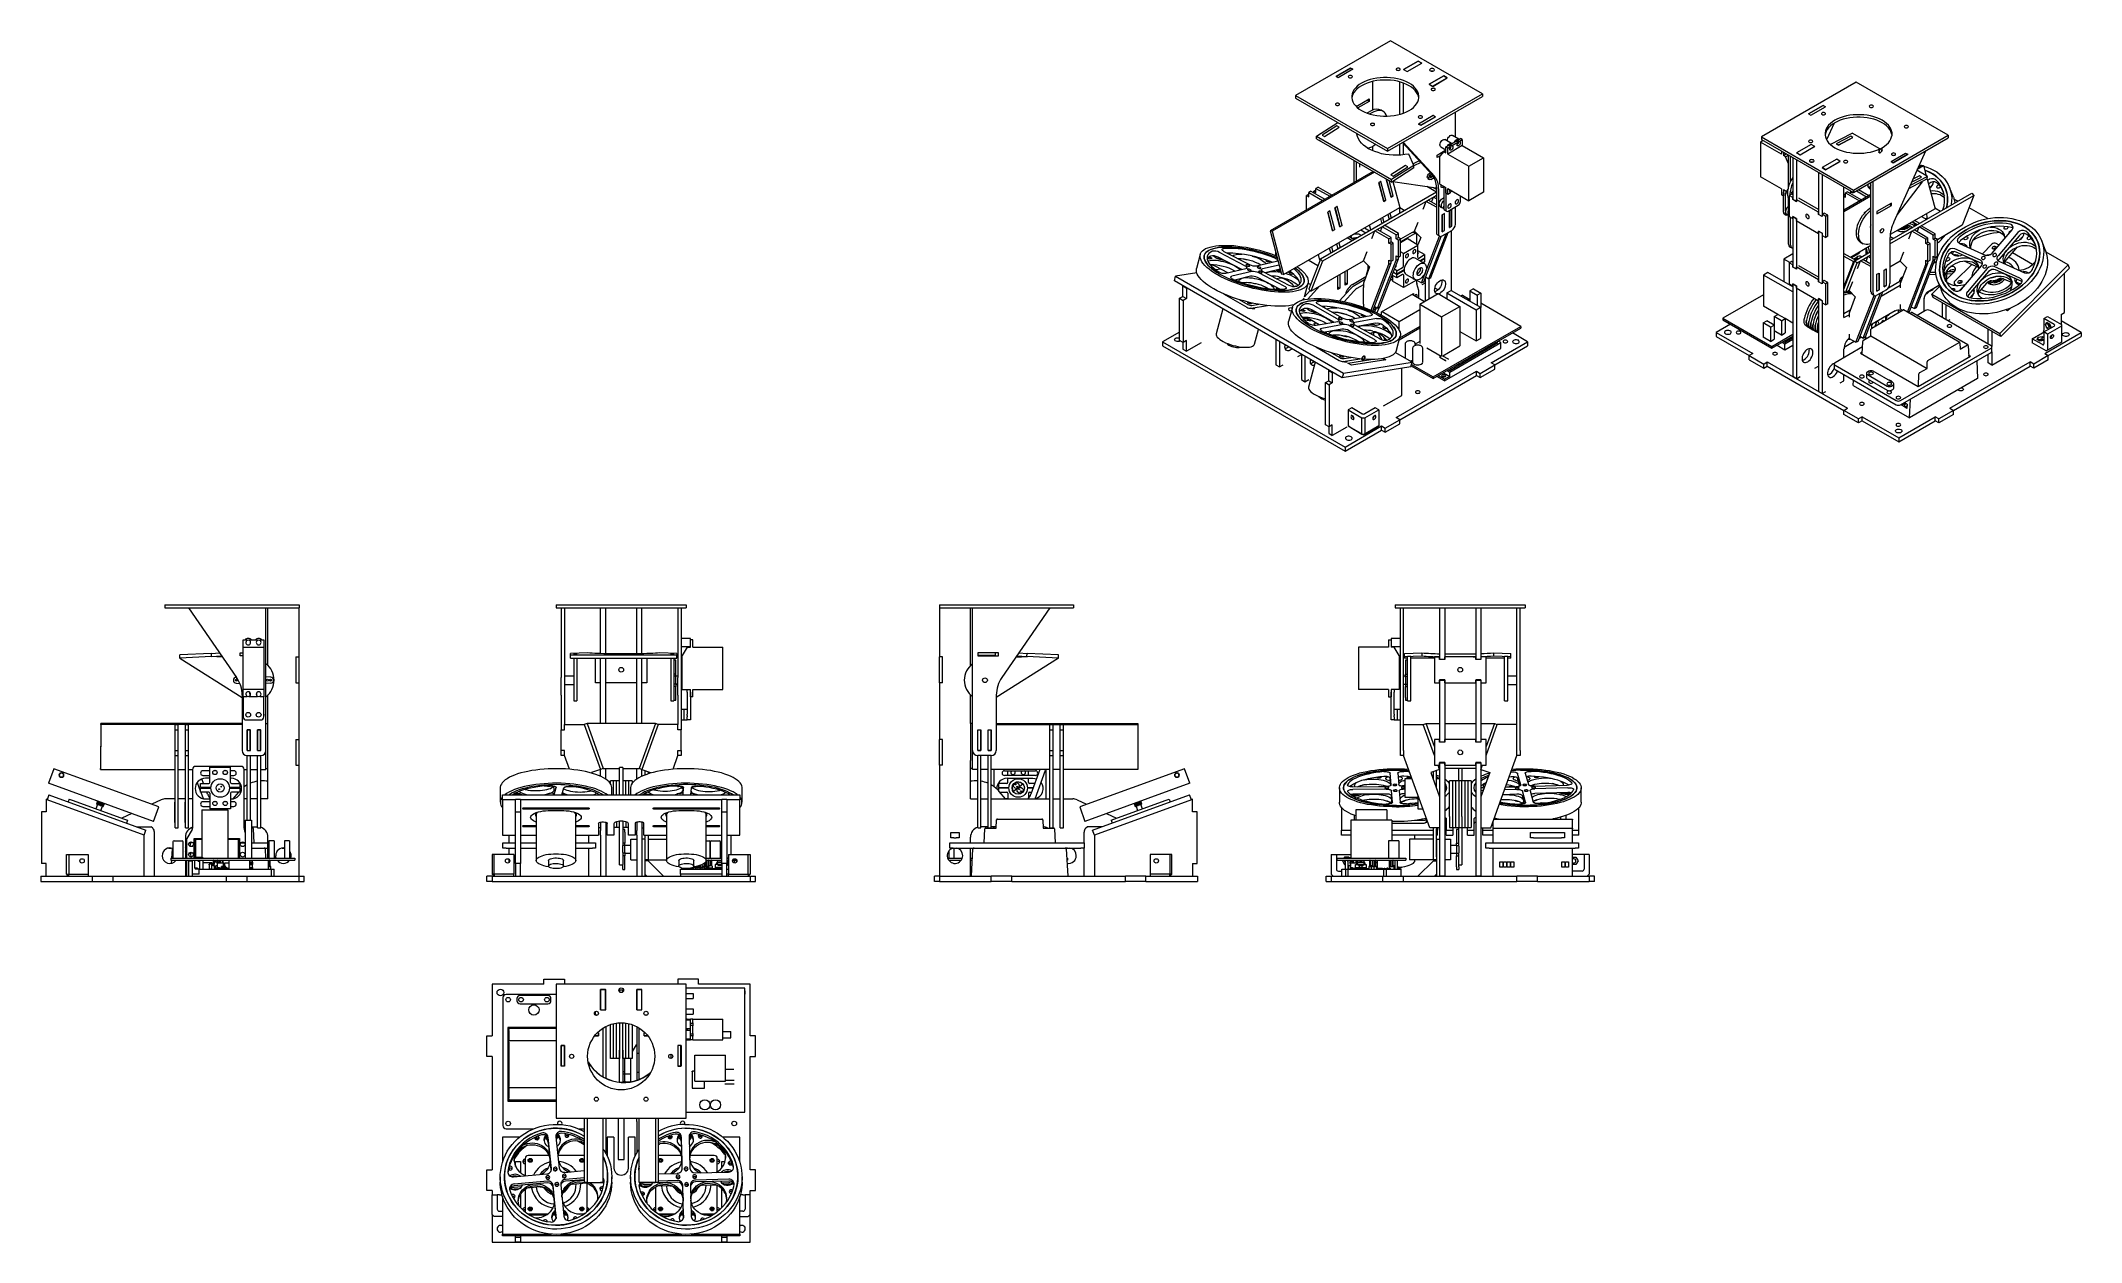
# Model space of a CAD drawing. Header units: millimetres. Extents: x -892 to 1085, y 100 to 1264.
import ezdxf

# ---------------------------------------------------------------- set-up
doc = ezdxf.new("R2010")
doc.units = ezdxf.units.MM

msp = doc.modelspace()

# ---------------------------------------------------------------- linework, layer by layer
at = {"color": 7, "linetype": 'Continuous', "lineweight": 15}
for p, q in [((415.5, 1263.6), (323.6, 1210.5)), ((504.6, 1212.1), (415.5, 1263.6)), ((376.9, 1237.2), (362.8, 1229)), ((362.8, 1229), (377, 1237.2)), ((364.9, 1227.8), (362.8, 1229)), ((364.9, 1227.8), (362.8, 1229)), ((379, 1236), (364.9, 1227.8)), ((379, 1236), (364.9, 1227.8)), ((379, 1236), (376.9, 1237.2)), ((377, 1237.2), (379, 1236)), ((442.4, 1243.9), (428.2, 1235.8)), ((428.2, 1235.8), (442.3, 1243.9)), ((428.2, 1235.8), (431.7, 1233.8)), ((428.2, 1235.8), (431.7, 1233.7)), ((431.7, 1233.8), (445.8, 1241.9)), ((431.7, 1233.7), (445.9, 1241.9)), ((442.3, 1243.9), (445.9, 1241.9)), ((445.8, 1241.9), (442.4, 1243.9)), ((452.9, 1221.5), (467.1, 1229.7)), ((467.1, 1229.6), (453, 1221.5)), ((456.4, 1219.5), (470.6, 1227.6)), ((456.5, 1219.4), (470.6, 1227.6)), ((467.1, 1229.7), (470.6, 1227.6)), ((470.6, 1227.6), (467.1, 1229.6)), ((323.6, 1210.5), (412.7, 1159.1)), ((323.6, 1210.5), (323.6, 1208.1)), ((323.6, 1208.1), (412.7, 1156.6)), ((382.4, 1199.9), (395, 1207.2)), ((395, 1204.8), (392.9, 1206)), ((395, 1207.2), (395, 1204.8)), ((398.5, 1196.4), (398.5, 1224.2)), ((412.7, 1159.1), (504.6, 1212.1)), ((412.7, 1156.6), (504.6, 1209.7)), ((424.7, 1192.4), (424.7, 1223.7)), ((428.2, 1193.5), (428.2, 1222.6)), ((452.9, 1221.5), (456.5, 1219.4)), ((453, 1221.5), (456.4, 1219.5)), ((504.6, 1212.1), (504.6, 1209.7)), ((866.8, 1223.5), (774.9, 1170.5)), ((955.9, 1172.1), (866.8, 1223.5)), ((395, 1204.8), (384, 1198.5)), ((397.4, 1195.9), (392.7, 1193.6)), ((399.5, 1194.7), (395.5, 1192.7)), ((408.5, 1195.1), (406.4, 1196.3)), ((456.8, 1191.1), (442.7, 1182.9)), ((456.9, 1191.1), (442.7, 1182.9)), ((459, 1189.9), (444.8, 1181.7)), ((444.8, 1181.7), (458.9, 1189.9)), ((459, 1189.9), (456.8, 1191.1)), ((458.9, 1189.9), (456.9, 1191.1)), ((478.4, 1170.2), (478.4, 1194.5)), ((820.6, 1192.7), (834.7, 1200.9)), ((834.7, 1200.9), (820.6, 1192.7)), ((820.6, 1192.7), (822.7, 1191.5)), ((820.6, 1192.7), (822.6, 1191.5)), ((822.6, 1191.5), (836.8, 1199.7)), ((822.7, 1191.5), (836.8, 1199.7)), ((834.7, 1200.9), (836.8, 1199.7)), ((836.8, 1199.7), (834.7, 1200.9)), ((343.9, 1171.1), (364.7, 1184.3)), ((343.9, 1171.1), (416.6, 1129.1)), ((344, 1168.7), (343.9, 1171.1)), ((344, 1168.7), (416.7, 1126.7)), ((346, 1167.5), (348.2, 1166.3)), ((363.6, 1181.1), (349.5, 1172.1)), ((363.6, 1181.1), (349.5, 1172.1)), ((349.5, 1172.1), (351.6, 1170.9)), ((349.5, 1172.1), (351.6, 1170.9)), ((351.6, 1170.9), (365.7, 1179.9)), ((351.6, 1170.9), (365.7, 1179.9)), ((365.7, 1179.9), (363.6, 1181.1)), ((365.7, 1179.9), (363.6, 1181.1)), ((444.8, 1181.7), (442.7, 1182.9)), ((442.7, 1182.9), (444.8, 1181.7)), ((474.7, 1164.1), (468.3, 1167.8)), ((473.6, 1163.2), (478.9, 1166.3)), ((481.8, 1168.2), (475.5, 1171.9)), ((480.8, 1165.3), (479.1, 1166.3)), ((480.6, 1167), (482.3, 1166)), ((480.6, 1166.9), (482.4, 1165.9)), ((480.8, 1167.3), (483.3, 1168.8)), ((482.5, 1166.3), (485.1, 1167.8)), ((485.1, 1167.8), (483.3, 1168.8)), ((485.1, 1167.8), (485.1, 1162.1)), ((776.6, 1167), (773.9, 1165.4)), ((774.9, 1170.5), (864, 1119)), ((774.9, 1170.5), (774.9, 1168)), ((774.9, 1168), (864, 1116.6)), ((845.2, 1183.7), (838, 1167.5)), ((841.6, 1163.2), (862.9, 1174.2)), ((861.4, 1171.2), (847.3, 1163.9)), ((861.5, 1171.2), (847.4, 1163.8)), ((849.4, 1162.6), (863.6, 1170)), ((849.4, 1162.7), (863.5, 1170)), ((863.6, 1170), (861.4, 1171.2)), ((863.5, 1170), (861.5, 1171.2)), ((889.6, 1158.8), (862.9, 1174.2)), ((864, 1119), (955.9, 1172.1)), ((864, 1116.6), (955.9, 1169.6)), ((955.9, 1172.1), (955.9, 1169.6)), ((380.1, 1147.8), (380.1, 1126.3)), ((382.2, 1146.6), (382.2, 1127.5)), ((398.5, 1157), (398.5, 1161.5)), ((412.7, 1159.1), (412.7, 1156.6)), ((424.7, 1152.9), (424.7, 1163.5)), ((427.2, 1165), (456.2, 1133.3)), ((427.8, 1165.3), (458.4, 1132.1)), ((428.2, 1153.2), (428.2, 1163.9)), ((438.2, 1142.8), (433.2, 1153.9)), ((443.3, 1147.4), (437.5, 1144.4)), ((460.7, 1152.9), (469.2, 1157.8)), ((460.7, 1150.5), (460.7, 1152.9)), ((464.2, 1152.5), (460.7, 1150.5)), ((467.1, 1156.2), (463.5, 1151.7)), ((463.5, 1124.7), (463.5, 1151.7)), ((464.3, 1160.9), (469.2, 1158)), ((469.2, 1157.4), (467.1, 1156.2)), ((467.1, 1156.2), (469.2, 1154.9)), ((469.2, 1160.7), (471.8, 1162.2)), ((469.2, 1154.9), (469.2, 1160.7)), ((471, 1159.6), (469.2, 1160.7)), ((485.1, 1162.1), (471, 1153.9)), ((471, 1159.6), (473.6, 1161.1)), ((471, 1153.9), (471, 1159.6)), ((471, 1153.9), (491.5, 1142.1)), ((473.7, 1161.1), (471.9, 1162.2)), ((473.4, 1162.9), (475.2, 1161.8)), ((473.5, 1162.8), (475.2, 1161.7)), ((475.4, 1162.2), (480.7, 1165.3)), ((485.1, 1162.1), (505.6, 1150.3)), ((491.5, 1142.1), (505.6, 1150.3)), ((505.6, 1150.3), (505.6, 1116.8)), ((773.9, 1165.4), (773.9, 1131.9)), ((794.4, 1153.6), (773.9, 1165.4)), ((794.4, 1156.7), (794.4, 1153.6)), ((796.2, 1155.7), (796.2, 1152.5)), ((796.2, 1152.5), (798.8, 1154.1)), ((798.3, 1151.3), (796.2, 1152.5)), ((797.3, 1155.1), (797.7, 1154.8)), ((797.7, 1154.8), (801.1, 1152.8)), ((798.3, 1151.3), (801, 1152.9)), ((801.1, 1144.4), (798.3, 1151.3)), ((801.1, 1121.3), (801.1, 1152.9)), ((803.2, 1127.2), (803.2, 1151.6)), ((805.4, 1150.4), (805.4, 1109.7)), ((823.1, 1163.1), (808.9, 1155)), ((823, 1163.1), (808.9, 1155)), ((808.9, 1155), (812.4, 1153)), ((812.4, 1152.9), (808.9, 1155)), ((808.9, 1148.4), (808.9, 1107.6)), ((812.4, 1153), (826.5, 1161.1)), ((826.6, 1161.1), (812.4, 1152.9)), ((826.6, 1161.1), (823, 1163.1)), ((826.5, 1161.1), (823.1, 1163.1)), ((847.8, 1148.9), (833.6, 1140.7)), ((847.8, 1148.8), (833.7, 1140.7)), ((837.1, 1138.7), (851.3, 1146.8)), ((851.3, 1146.8), (837.2, 1138.7)), ((847.3, 1163.9), (849.4, 1162.6)), ((847.4, 1163.8), (849.4, 1162.7)), ((851.3, 1146.8), (847.8, 1148.9)), ((851.3, 1146.8), (847.8, 1148.8)), ((900.5, 1146.6), (914.6, 1154.8)), ((900.5, 1146.6), (914.6, 1154.8)), ((900.5, 1146.6), (902.6, 1145.4)), ((902.5, 1145.4), (900.5, 1146.6)), ((916.7, 1153.6), (902.5, 1145.4)), ((902.6, 1145.4), (916.7, 1153.6)), ((933.7, 1156.8), (903.2, 1088.3)), ((914.6, 1154.8), (916.7, 1153.6)), ((914.6, 1154.8), (916.7, 1153.6)), ((398.8, 1137.1), (298.9, 1079.4)), ((400, 1136.3), (300.9, 1079.1)), ((385.8, 1141.1), (385.8, 1144.6)), ((406.3, 1127.4), (404.2, 1126.2)), ((406.3, 1127.4), (404.2, 1126.1)), ((411.1, 1109.2), (406.3, 1127.4)), ((411.1, 1109.2), (406.3, 1127.4)), ((411.4, 1129.8), (416.1, 1112.1)), ((416.1, 1112.1), (411.4, 1129.8)), ((412.5, 1129.1), (414.6, 1127.9)), ((418.2, 1113.3), (414.2, 1128.1)), ((418.2, 1113.3), (414.2, 1128.1)), ((430.1, 1142.7), (415.9, 1133.7)), ((415.9, 1133.7), (418.1, 1132.5)), ((430.1, 1142.7), (416, 1133.7)), ((416, 1133.7), (418, 1132.5)), ((438.2, 1142.8), (416.6, 1129.1)), ((416.7, 1126.7), (416.6, 1129.1)), ((438.3, 1140.4), (416.7, 1126.7)), ((417.7, 1127.3), (424.5, 1102.1)), ((417.8, 1127.4), (457.4, 1121.3)), ((418, 1132.5), (432.2, 1141.5)), ((418.1, 1132.5), (432.2, 1141.5)), ((432.2, 1141.5), (430.1, 1142.7)), ((432.2, 1141.5), (430.1, 1142.7)), ((444.8, 1145.8), (438.2, 1142.5)), ((438.3, 1140.4), (438.2, 1142.8)), ((451.8, 1130.1), (453.2, 1129.3)), ((453.1, 1135.1), (454.1, 1135.7)), ((454.6, 1134.2), (455.1, 1134.6)), ((454.6, 1129.3), (457.9, 1131)), ((456.8, 1132.3), (457, 1132.4)), ((491.5, 1108.6), (491.5, 1142.1)), ((794.4, 1120.1), (773.9, 1131.9)), ((830.1, 1136.1), (830.1, 1095.4)), ((837.2, 1138.7), (833.6, 1140.7)), ((833.6, 1134.1), (833.6, 1093.3)), ((833.7, 1140.7), (837.1, 1138.7)), ((883.1, 1019), (883.1, 1127.6)), ((930.6, 1127.1), (906.3, 1095.4)), ((935.5, 1129.7), (917.4, 1120.3)), ((935.7, 1132.2), (918.9, 1123.5)), ((920.2, 1126.5), (930, 1131.6)), ((920.2, 1126.5), (930, 1131.6)), ((927.9, 1132.8), (921.5, 1129.5)), ((927.9, 1132.8), (921.5, 1129.5)), ((935.7, 1132.2), (925.4, 1138.1)), ((925.9, 1139.3), (931.9, 1142.8)), ((926.8, 1141.3), (929.9, 1143.1)), ((927.6, 1143.1), (929.3, 1142.8)), ((930, 1131.6), (927.9, 1132.8)), ((930, 1131.6), (927.9, 1132.8)), ((929.9, 1143.1), (931.9, 1142.8)), ((931.9, 1142.8), (934.5, 1132.9)), ((935.4, 1129.6), (943.1, 1100.9)), ((935.5, 1129.7), (935.7, 1132.2)), ((936, 1128.2), (935.8, 1128)), ((336.3, 1114.9), (334.1, 1113.7)), ((334.1, 1099.7), (334.1, 1113.7)), ((334.1, 1113.7), (336.3, 1112.5)), ((338.4, 1117.8), (336.3, 1116.6)), ((336.3, 1112.5), (336.3, 1116.6)), ((336.3, 1116.6), (349.8, 1108.8)), ((338.4, 1117.8), (351.9, 1110)), ((343.3, 1119), (341.2, 1117.8)), ((341.2, 1116.2), (341.2, 1117.8)), ((341.2, 1117.8), (343.3, 1116.6)), ((345.5, 1121.9), (343.3, 1120.6)), ((343.3, 1116.6), (343.3, 1120.6)), ((343.3, 1120.6), (356.8, 1112.9)), ((345.5, 1121.9), (359, 1114.1)), ((460, 1116.9), (347.6, 1052.1)), ((460, 1113.8), (349.6, 1050.1)), ((351.9, 1110), (349.8, 1108.8)), ((359, 1114.1), (356.8, 1112.9)), ((404.2, 1126.2), (409, 1108)), ((409, 1108), (404.2, 1126.1)), ((409, 1108), (411.1, 1109.2)), ((411.1, 1109.2), (409, 1108)), ((416.1, 1112.1), (418.2, 1113.3)), ((418.2, 1113.3), (416.1, 1112.1)), ((447.1, 1100.5), (450, 1108)), ((450, 1108), (452.2, 1109.3)), ((460, 1102.3), (450, 1108)), ((460, 1117), (450.9, 1122.3)), ((460, 1104.7), (452.2, 1109.3)), ((455.3, 1107.4), (457.1, 1112.1)), ((460, 1119.4), (456.7, 1121.4)), ((457.1, 1112.1), (459.2, 1113.3)), ((460, 1110.4), (457.1, 1112.1)), ((460, 1112.9), (459.2, 1113.3)), ((460, 1121.6), (460, 1077.8)), ((462.1, 1120.3), (462.1, 1076.6)), ((463.5, 1124.7), (469.2, 1121.5)), ((467.1, 1120.7), (467.1, 1101.1)), ((469.2, 1115.8), (469.2, 1121.5)), ((469.2, 1119.4), (469.2, 1099.8)), ((471, 1114.7), (469.2, 1115.8)), ((471, 1120.4), (491.5, 1108.6)), ((471, 1114.7), (471, 1120.4)), ((473.6, 1116.2), (471, 1114.7)), ((473.7, 1116.7), (473.1, 1117.1)), ((473.4, 1118.5), (473.7, 1118.9)), ((475.2, 1117.5), (473.4, 1118.5)), ((473.4, 1118.2), (473.4, 1118.5)), ((475.2, 1117.2), (473.4, 1118.2)), ((475.5, 1117.9), (475.2, 1117.5)), ((475.9, 1117.6), (475.2, 1117.2)), ((475.2, 1117.5), (475.2, 1117.2)), ((483.3, 1108), (483.3, 1113.3)), ((505.6, 1116.8), (491.5, 1108.6)), ((794.4, 1120.1), (794.4, 1114.4)), ((794.4, 1114.4), (796.2, 1113.3)), ((799.4, 1117.2), (796.2, 1119.1)), ((796.2, 1119.1), (796.2, 1113.3)), ((796.2, 1097.4), (796.2, 1117)), ((798.3, 1098.4), (798.3, 1115.8)), ((800, 1115.4), (800.4, 1115.2)), ((800.2, 1115.2), (800.2, 1115.3)), ((801.1, 1066.4), (801.1, 1111.1)), ((803.9, 1115.1), (801.8, 1113.8)), ((805.4, 1111.8), (801.8, 1113.8)), ((801.8, 1113.8), (801.8, 1093.4)), ((805.4, 1114.2), (803.9, 1115.1)), ((805.4, 1109.7), (805.4, 1111.8)), ((808.7, 1107.8), (805.4, 1109.7)), ((808.9, 1107.6), (805.4, 1109.7)), ((808.7, 1109.8), (808.7, 1107.8)), ((830.2, 1097.4), (808.7, 1109.8)), ((830.1, 1100), (811, 1111)), ((854.8, 995.4), (854.8, 1121.8)), ((854.8, 1099.8), (881, 1114.9)), ((856.3, 1114.6), (854.8, 1113.7)), ((854.8, 1098.3), (881, 1113.4)), ((854.8, 1112.9), (856.3, 1112.1)), ((858.4, 1117.4), (856.3, 1116.2)), ((856.3, 1112.1), (856.3, 1116.2)), ((856.3, 1116.2), (869.8, 1108.4)), ((858.4, 1117.4), (871.9, 1109.6)), ((861.9, 1117.8), (861.2, 1117.4)), ((861.2, 1115.8), (861.2, 1117.4)), ((861.2, 1117.4), (863.3, 1116.2)), ((863.3, 1116.2), (863.3, 1116.9)), ((864, 1119), (864, 1116.6)), ((866.9, 1118.2), (876.8, 1112.5)), ((869, 1119.5), (879, 1113.7)), ((871.9, 1109.6), (869.8, 1108.4)), ((879, 1113.7), (876.8, 1112.5)), ((879.4, 1120.5), (881, 1119.7)), ((881, 1020.3), (881, 1126.4)), ((899.4, 1070), (978.7, 1115.8)), ((899.4, 1066.9), (980.6, 1113.8)), ((937.2, 1125), (936.7, 1124.5)), ((937.7, 1121.1), (938.4, 1121.9)), ((960.8, 1112), (957.2, 1121.4)), ((965.3, 1108.1), (961.4, 1110.3)), ((980.6, 1113.8), (969.5, 1084.8)), ((978.7, 1115.8), (980.6, 1113.8)), ((312, 1037.1), (424.5, 1102.1)), ((356.8, 1098.8), (354.7, 1097.6)), ((356.8, 1098.8), (354.7, 1097.6)), ((354.7, 1097.6), (359.5, 1079.5)), ((359.5, 1079.4), (354.7, 1097.6)), ((361.6, 1080.6), (356.8, 1098.8)), ((361.6, 1080.7), (356.8, 1098.8)), ((363.9, 1102.9), (361.7, 1101.7)), ((366.6, 1083.5), (361.7, 1101.7)), ((363.8, 1102.9), (361.8, 1101.7)), ((361.8, 1101.7), (366.6, 1083.5)), ((368.7, 1084.7), (363.8, 1102.9)), ((368.7, 1084.7), (363.9, 1102.9)), ((405.8, 1091.3), (407.1, 1086.4)), ((407.9, 1092.5), (409.2, 1087.6)), ((412.9, 1095.4), (414.2, 1090.5)), ((415, 1096.6), (416.3, 1091.7)), ((424.5, 1102.1), (429.4, 1099.2)), ((424.7, 1096.5), (424.7, 1101.9)), ((428.2, 1098.6), (428.2, 1099.9)), ((438.9, 1079), (442.3, 1087.9)), ((463.8, 1102.8), (467.1, 1101)), ((465.7, 1094.9), (467.8, 1096.2)), ((467.8, 1096.1), (465.7, 1095)), ((465.7, 1095), (465.7, 1078.6)), ((465.7, 1078.6), (465.7, 1094.9)), ((467.7, 1099.7), (469.8, 1098.5)), ((467.8, 1079.8), (467.8, 1096.2)), ((467.8, 1079.8), (467.8, 1096.1)), ((471.3, 1098.6), (481.2, 1104.3)), ((472.7, 1099), (474.9, 1100.2)), ((472.7, 1082.7), (472.7, 1099)), ((474.8, 1100.2), (472.8, 1099)), ((472.8, 1099), (472.8, 1082.7)), ((474.8, 1083.9), (474.8, 1100.2)), ((474.9, 1083.9), (474.9, 1100.2)), ((478.4, 1085.9), (478.4, 1102.7)), ((796.8, 1096), (798.9, 1094.8)), ((798.3, 1096.2), (798.3, 1097.2)), ((799.3, 1095.5), (801.1, 1094.5)), ((801.8, 1093.4), (805.4, 1091.4)), ((803.2, 1065.2), (803.2, 1092.6)), ((808.9, 1091.5), (805.4, 1093.5)), ((805.4, 1093.5), (805.4, 1044.3)), ((805.4, 1093.4), (808.7, 1091.5)), ((805.4, 1091.4), (805.4, 1093.4)), ((808.7, 1091.5), (808.7, 1089.4)), ((808.7, 1089.4), (830.2, 1077)), ((808.9, 1091.5), (808.9, 1042.3)), ((833.6, 1093.3), (830.1, 1095.4)), ((830.2, 1095.4), (830.2, 1097.4)), ((833.6, 1093.4), (830.2, 1095.4)), ((835.8, 1096.7), (833.6, 1095.5)), ((837.2, 1093.4), (833.6, 1095.5)), ((833.6, 1095.5), (833.6, 1093.4)), ((839.3, 1094.6), (835.8, 1096.7)), ((839.3, 1094.6), (837.2, 1093.4)), ((837.2, 1073), (837.2, 1093.4)), ((839.3, 1074.2), (839.3, 1094.6)), ((874.7, 1097.2), (876, 1098)), ((876, 1098), (874.7, 1097.2)), ((874.8, 1096.7), (874.7, 1097.2)), ((874.8, 1096.7), (874.7, 1097.2)), ((880, 1101.3), (881, 1102)), ((900.8, 1106.4), (886.7, 1098.2)), ((886.7, 1095.8), (900.8, 1104)), ((886.7, 1098.2), (886.7, 1095.8)), ((898.8, 1105.2), (900.8, 1104)), ((943.1, 1100.9), (899.6, 1075.8)), ((900.8, 1104), (900.8, 1106.4)), ((925.9, 1085.3), (920.9, 1088.1)), ((928.2, 1086.6), (923.1, 1089.4)), ((929.9, 1093.3), (935, 1090.5)), ((931.1, 1092.6), (930.7, 1093.7)), ((948.4, 1098.3), (942.9, 1101.5)), ((994.3, 1091.3), (976.1, 1101.9)), ((300.9, 1079.1), (298.9, 1079.4)), ((298.9, 1079.4), (310, 1037.4)), ((300.9, 1079.1), (312, 1037.1)), ((361.6, 1080.7), (359.5, 1079.4)), ((359.5, 1079.5), (361.6, 1080.6)), ((365.5, 1068), (366.8, 1063.1)), ((366.6, 1083.5), (368.7, 1084.7)), ((368.7, 1084.7), (366.6, 1083.5)), ((378.5, 1069.9), (373.6, 1072.7)), ((380.4, 1070.9), (375.5, 1073.8)), ((386.8, 1080.3), (391.7, 1077.5)), ((390.4, 1082.4), (395.3, 1079.6)), ((396.5, 1080.3), (395.2, 1085.2)), ((397.6, 1071.9), (400.5, 1079.5)), ((400.5, 1079.5), (402.7, 1080.7)), ((414, 1071.7), (400.5, 1079.5)), ((416.2, 1072.9), (402.7, 1080.7)), ((405.8, 1078.9), (407.6, 1083.5)), ((407.6, 1083.5), (409.7, 1084.8)), ((421.1, 1075.7), (407.6, 1083.5)), ((423.2, 1077), (409.7, 1084.8)), ((414, 1071.7), (416.2, 1072.9)), ((414, 1067.6), (414, 1071.7)), ((414, 1067.6), (416.2, 1068.8)), ((416.2, 1066.4), (414, 1067.6)), ((416.2, 1068.8), (416.2, 1072.9)), ((418.3, 1067.6), (416.2, 1068.8)), ((416.2, 1066.4), (418.3, 1067.6)), ((418.3, 1051.2), (418.3, 1067.6)), ((421.1, 1075.7), (423.2, 1077)), ((421.1, 1071.7), (421.1, 1075.7)), ((421.1, 1071.7), (423.2, 1072.9)), ((423.2, 1070.4), (421.1, 1071.7)), ((423.2, 1072.9), (423.2, 1077)), ((425.4, 1071.7), (423.2, 1072.9)), ((423.2, 1070.4), (425.4, 1071.7)), ((423.2, 1054.1), (423.2, 1070.4)), ((436.7, 1077.8), (425.4, 1071.3)), ((438.8, 1076.6), (425.4, 1068.8)), ((425.4, 1068.3), (431.6, 1071.9)), ((425.4, 1055.3), (425.4, 1071.7)), ((442.2, 1065.7), (431.6, 1071.9)), ((437, 1077.9), (438.9, 1079)), ((440.3, 1076.7), (438.2, 1078)), ((438.9, 1079), (444.8, 1073.1)), ((439.8, 1078.1), (439, 1077.5)), ((441, 1066.4), (441, 1075.4)), ((444.8, 1073.1), (442.1, 1065.8)), ((445.5, 1029), (463, 1074.4)), ((447.7, 1030.2), (464.6, 1074.1)), ((452.6, 1033.1), (469.4, 1076.7)), ((454.7, 1034.3), (471.5, 1077.9)), ((461, 1075.5), (463.2, 1074.3)), ((465.7, 1074.5), (474.9, 1079.8)), ((465.7, 1078.6), (467.8, 1079.8)), ((465.7, 1078.6), (467.8, 1079.8)), ((472.7, 1082.7), (474.9, 1083.9)), ((472.8, 1082.7), (474.8, 1083.9)), ((474.2, 1079.4), (474.2, 1021.7)), ((833.6, 1077.2), (830.1, 1079.2)), ((830.1, 1079.2), (830.1, 1030.1)), ((830.2, 1079), (833.6, 1077.1)), ((830.2, 1077), (830.2, 1079)), ((833.6, 1077.2), (833.6, 1028)), ((833.6, 1077.1), (833.6, 1075)), ((833.6, 1075), (837.2, 1073)), ((839.3, 1074.2), (837.2, 1073)), ((871, 1068.3), (873.1, 1067)), ((890.9, 1080.5), (891, 1080.8)), ((899.4, 1072.2), (899.4, 1028.4)), ((899.4, 1070.5), (899.9, 1070.3)), ((915.2, 1083.7), (915.7, 1084.3)), ((917.6, 1071.6), (920.5, 1079.1)), ((918.2, 1083.7), (918.7, 1084.3)), ((919.4, 1084), (921.6, 1082.8)), ((919.8, 1082.5), (920.5, 1083.4)), ((920.2, 1082.9), (920.5, 1083.4)), ((920.5, 1079.1), (922.7, 1080.3)), ((934, 1071.3), (920.5, 1079.1)), ((936.2, 1072.5), (922.7, 1080.3)), ((925.8, 1078.5), (927.6, 1083.2)), ((927.6, 1083.2), (929.7, 1084.4)), ((941.1, 1075.4), (927.6, 1083.2)), ((943.2, 1076.6), (929.7, 1084.4)), ((934, 1071.3), (936.2, 1072.5)), ((934, 1067.2), (934, 1071.3)), ((934, 1067.2), (936.2, 1068.4)), ((936.2, 1068.4), (936.2, 1072.5)), ((938.3, 1067.2), (936.2, 1068.4)), ((941.1, 1075.4), (943.2, 1076.6)), ((941.1, 1071.3), (941.1, 1075.4)), ((941.1, 1071.3), (943.2, 1072.5)), ((943.2, 1070.1), (941.1, 1071.3)), ((943.2, 1072.5), (943.2, 1076.6)), ((945.4, 1071.3), (943.2, 1072.5)), ((943.2, 1070.1), (945.4, 1071.3)), ((943.2, 1053.7), (943.2, 1070.1)), ((969.5, 1084.8), (945.4, 1070.9)), ((945.4, 1055), (945.4, 1071.3)), ((998.4, 1057.8), (1017.7, 1080.4)), ((1023.3, 1077.8), (1004.1, 1055.3)), ((1024.6, 1074.7), (1005.3, 1052.1)), ((1024.9, 1070.5), (1025.8, 1071.6)), ((1028.4, 1076.8), (1028.8, 1076.4)), ((1050, 1060.5), (1046.4, 1069.9)), ((231.3, 1056.6), (227.7, 1043)), ((271.6, 1042), (248.6, 1053.9)), ((274.6, 1045.6), (249.8, 1058.5)), ((254.2, 1059.5), (279, 1046.7)), ((285.8, 1045.4), (305.1, 1050)), ((304.3, 1059), (304.1, 1055.5)), ((345.2, 1045.6), (335.9, 1050.9)), ((347.6, 1052.1), (336.4, 1023)), ((338.4, 1021), (389.4, 1050.5)), ((349.6, 1050.1), (338.4, 1021)), ((347.2, 1051), (345.7, 1056.6)), ((349.6, 1050.1), (347.6, 1052.1)), ((356.3, 1062.7), (357.6, 1057.8)), ((358.4, 1063.9), (359.8, 1059)), ((363.4, 1066.8), (364.7, 1061.9)), ((389.4, 1050.5), (392.8, 1059.4)), ((389.4, 1050.5), (395.3, 1044.5)), ((398.3, 1002), (416.2, 1048.4)), ((403.1, 1004.5), (421.1, 1051.2)), ((405.2, 1005.7), (423.2, 1052.5)), ((414, 1051.2), (416.2, 1050)), ((414, 1047.2), (414, 1051.2)), ((414, 1047.2), (416.2, 1048.4)), ((416.2, 1050), (416.2, 1066.4)), ((416.2, 1050), (418.3, 1051.2)), ((416.2, 1048.4), (416.2, 1050)), ((421.1, 1055.3), (423.2, 1054.1)), ((421.1, 1051.2), (421.1, 1055.3)), ((421.1, 1051.2), (423.2, 1052.5)), ((423.2, 1054.1), (425.4, 1055.3)), ((423.2, 1052.5), (423.2, 1054.1)), ((428, 1057.6), (425.4, 1059.1)), ((428, 1057.6), (442.2, 1065.7)), ((428, 1045.3), (428, 1057.6)), ((448.4, 1047.8), (439.6, 1052.9)), ((442.2, 1053.5), (442.2, 1065.7)), ((448.5, 1056.4), (442.2, 1060)), ((442.9, 1053.1), (448.5, 1056.4)), ((448.5, 1053.1), (443.9, 1050.4)), ((444.3, 1050.2), (448.5, 1052.7)), ((448.5, 1049.4), (447.1, 1048.6)), ((448.5, 1052.7), (448.2, 1052.9)), ((448.5, 1056.4), (448.5, 1053.1)), ((448.5, 1052.7), (448.5, 1049.4)), ((805.4, 1057.1), (796.7, 1052.1)), ((802.4, 1048.8), (796.7, 1052.1)), ((796.7, 1052.1), (796.7, 1030.1)), ((803.9, 1049.7), (801.8, 1048.5)), ((805.4, 1046.5), (801.8, 1048.5)), ((801.8, 1048.5), (801.8, 1028.1)), ((802.1, 1064.1), (804.3, 1062.9)), ((805.4, 1048.9), (803.9, 1049.7)), ((854.8, 1057.4), (866.2, 1050.9)), ((854.8, 1055), (864.1, 1049.6)), ((854.8, 1022.8), (865.5, 1050.5)), ((864.1, 1049.6), (854.8, 1025.6)), ((856.3, 1019.5), (867.5, 1048.5)), ((881, 1065.1), (861.3, 1053.7)), ((868.9, 1057.2), (862.1, 1053.2)), ((864.1, 1052.1), (867.2, 1053.9)), ((866.2, 1050.9), (864.1, 1049.6)), ((865.5, 1050.5), (881, 1059.4)), ((865.5, 1050.5), (867.5, 1048.5)), ((868.4, 1052.9), (865.6, 1051.2)), ((866.9, 1053.8), (868.4, 1052.9)), ((867.5, 1048.5), (881, 1056.3)), ((868.1, 1043), (871, 1050.5)), ((868.4, 1052.1), (868.4, 1052.9)), ((871, 1054.8), (871.6, 1053.9)), ((871, 1050.5), (873.2, 1051.7)), ((881, 1044.8), (871, 1050.5)), ((881, 1047.2), (873.2, 1051.7)), ((876, 1062.2), (876, 1056.5)), ((876.3, 1062.3), (877.6, 1057.4)), ((876.3, 1049.9), (878.1, 1054.6)), ((878.1, 1054.6), (880.2, 1055.8)), ((881, 1052.9), (878.1, 1054.6)), ((878.4, 1063.6), (879.7, 1058.7)), ((881, 1055.4), (880.2, 1055.8)), ((909.4, 1050.1), (899.4, 1044.3)), ((909.4, 1050.1), (912.8, 1059)), ((909.4, 1050.1), (915.3, 1044.1)), ((918.2, 1001.3), (936.2, 1048)), ((923.1, 1004.1), (941.1, 1050.9)), ((925.2, 1005.3), (943.2, 1052.1)), ((936.2, 1066), (934, 1067.2)), ((934, 1050.9), (936.2, 1049.6)), ((934, 1046.8), (934, 1050.9)), ((934, 1046.8), (936.2, 1048)), ((936.2, 1066), (938.3, 1067.2)), ((936.2, 1049.6), (936.2, 1066)), ((936.2, 1049.6), (938.3, 1050.9)), ((936.2, 1048), (936.2, 1049.6)), ((938.3, 1050.9), (938.3, 1067.2)), ((941.1, 1055), (943.2, 1053.7)), ((941.1, 1050.9), (941.1, 1055)), ((941.1, 1050.9), (943.2, 1052.1)), ((941.5, 1047.6), (941.9, 1048)), ((943.2, 1053.7), (945.4, 1055)), ((943.2, 1052.1), (943.2, 1053.7)), ((987.1, 1050.9), (962.3, 1062)), ((988.3, 1047.7), (963.6, 1058.9)), ((966.5, 1055), (964.8, 1055.8)), ((966.8, 1067.2), (991.6, 1056)), ((985.2, 1044), (971.4, 1050.2)), ((988.9, 1047.4), (988.3, 1047.7)), ((998.2, 1066.5), (988.9, 1057.2)), ((1000.4, 1061.6), (1000.4, 1061.6)), ((1005.1, 1065.6), (1002.3, 1067.2)), ((1004.9, 1050), (1029.7, 1038.9)), ((1010.4, 1049.2), (1023, 1063.9)), ((1011.2, 1047.2), (1010.6, 1048.8)), ((1037.6, 1046.8), (1018.1, 1058.1)), ((1072.1, 1046.4), (1050.6, 1058.8)), ((206.2, 1031), (207.4, 1035.5)), ((368.8, 937.1), (206.2, 1031)), ((227.9, 1038.8), (207.4, 1035.5)), ((207.4, 1035.5), (370, 941.7)), ((258.1, 1038.8), (246.2, 1045)), ((251.2, 1042.4), (246.3, 1041.7)), ((256.2, 1038.3), (275.4, 1042.9)), ((281.1, 1040), (261.8, 1035.4)), ((279.9, 1035.5), (264.7, 1031.8)), ((308.5, 1022.9), (286.7, 1034.2)), ((312.7, 1025.9), (287.9, 1038.7)), ((307.7, 1046.3), (291.5, 1042.5)), ((292.4, 1039.8), (317.2, 1026.9)), ((308.7, 1042.3), (294.2, 1038.8)), ((305.2, 1033.1), (307.2, 1033.6)), ((309.1, 1039.4), (309.5, 1039.3)), ((312, 1037.1), (310, 1037.4)), ((332.1, 1015.5), (335.7, 1028.8)), ((335.7, 1028.8), (338.1, 1027.4)), ((364.5, 1022.6), (364.5, 1036.1)), ((366.6, 1037.3), (366.6, 1023.8)), ((371.6, 1026.7), (371.6, 1040.2)), ((372.2, 1028.7), (371.6, 1028.4)), ((373.6, 1027.9), (371.6, 1026.7)), ((372.2, 1028.7), (373.6, 1027.9)), ((373.6, 1041.4), (373.6, 1027.9)), ((378.7, 1027.6), (391.7, 1035.1)), ((390.5, 1031.9), (379.4, 1025.5)), ((395.3, 1044.5), (389.3, 1028.8)), ((389.3, 1028.8), (389.3, 1024.7)), ((392.4, 1036.8), (393.6, 1041.5)), ((396.9, 1002.6), (414, 1047.2)), ((415, 1031.2), (417.4, 1032.6)), ((416.3, 1034.4), (417.4, 1035)), ((417.4, 1036.3), (416.9, 1035.9)), ((421.7, 1033.9), (417.1, 1036.5)), ((417.4, 1036.4), (417.4, 1030.6)), ((428, 1024.5), (417.4, 1030.6)), ((421.7, 1037.2), (418.1, 1039.2)), ((421.7, 1037.6), (418.3, 1039.5)), ((421.7, 1040.8), (419.3, 1042.2)), ((421.7, 1040.8), (427.3, 1044.1)), ((428.7, 1041.7), (421.7, 1037.6)), ((421.7, 1037.2), (428.7, 1041.3)), ((421.7, 1037.6), (421.7, 1040.8)), ((427.3, 1037.2), (421.7, 1033.9)), ((421.7, 1033.9), (421.7, 1037.2)), ((428, 1036.8), (428, 1024.5)), ((440.7, 1031.8), (428, 1024.5)), ((428.7, 1041.3), (428.4, 1041.5)), ((430.6, 1037.3), (439.4, 1032.2)), ((441, 1028.8), (441, 1031.8)), ((441, 1031.6), (445.5, 1029)), ((443, 1021.8), (441.1, 1028.1)), ((445.5, 1029), (447.7, 1030.2)), ((449.4, 1029.2), (445.9, 1027.1)), ((449.4, 1011.5), (449.4, 1034.8)), ((449.5, 1034.9), (452.6, 1033.1)), ((452.6, 1033.1), (454.7, 1034.3)), ((452.9, 1013.6), (452.9, 1033.3)), ((781.1, 1039.1), (776.9, 1036.6)), ((776.9, 1036.6), (776.9, 1006.4)), ((805.2, 1020.3), (776.9, 1036.6)), ((805.4, 1025.1), (781.1, 1039.1)), ((801.8, 1028.1), (805.4, 1026.1)), ((805.4, 1044.4), (805.4, 1046.5)), ((808.7, 1042.5), (805.4, 1044.4)), ((808.9, 1042.3), (805.4, 1044.3)), ((808.9, 1026.1), (805.4, 1028.2)), ((805.4, 1028.2), (805.4, 938.2)), ((805.4, 1028.1), (808.7, 1026.1)), ((805.4, 1026.1), (805.4, 1028.1)), ((808.7, 1044.5), (808.7, 1042.5)), ((830.2, 1032.1), (808.7, 1044.5)), ((830.1, 1034.6), (811, 1045.7)), ((833.6, 1028), (830.1, 1030.1)), ((830.2, 1030.1), (830.2, 1032.1)), ((833.6, 1028.1), (830.2, 1030.1)), ((835.8, 1031.4), (833.6, 1030.1)), ((833.6, 1030.1), (833.6, 1028.1)), ((837.2, 1028.1), (833.6, 1030.1)), ((839.3, 1029.3), (835.8, 1031.4)), ((839.3, 1029.3), (837.2, 1028.1)), ((837.2, 1007.7), (837.2, 1028.1)), ((839.3, 1008.9), (839.3, 1029.3)), ((859.9, 1021.5), (863.3, 1030.4)), ((886.7, 1037.4), (888.8, 1038.6)), ((886.7, 1037.4), (888.8, 1038.6)), ((886.7, 1021.1), (886.7, 1037.4)), ((886.7, 1021.1), (886.7, 1037.4)), ((888.8, 1038.6), (888.8, 1022.3)), ((888.8, 1022.3), (888.8, 1038.6)), ((893.7, 1041.5), (895.9, 1042.7)), ((893.7, 1025.2), (893.7, 1041.5)), ((893.8, 1041.5), (895.8, 1042.7)), ((893.8, 1025.2), (893.8, 1041.5)), ((895.8, 1042.7), (895.8, 1026.4)), ((895.9, 1026.4), (895.9, 1042.7)), ((898, 1024.3), (910.5, 1031.6)), ((908.9, 1031.8), (910, 1033.7)), ((915.3, 1044.1), (909.3, 1028.4)), ((909.3, 1028.4), (909.3, 1024.3)), ((910, 1032.9), (909.6, 1033.1)), ((910, 1032.9), (909.8, 1033.4)), ((911.7, 1034.7), (910, 1033.7)), ((910, 1032.9), (911.7, 1034.6)), ((916.3, 1000.7), (934, 1046.8)), ((937.5, 1037.1), (944, 1037.4)), ((938.3, 1039.3), (943.7, 1039.5)), ((945.6, 1031), (949.3, 1021.6)), ((954.1, 1032.2), (961.8, 1040)), ((954.3, 1037.8), (959.9, 1038)), ((954.7, 1040), (962.1, 1040.2)), ((956.8, 1040), (957, 1040.3)), ((961.6, 1028.4), (962.4, 1026.5)), ((978.7, 1047), (962.3, 1030.7)), ((967.1, 1028.4), (967.1, 1028.4)), ((968.7, 1023.1), (988, 1045.7)), ((993.7, 1043.1), (974.4, 1020.5)), ((994.9, 1040), (975.6, 1017.4)), ((985.1, 1019.5), (993.1, 1028.9)), ((995.3, 1030.5), (995.3, 1030.3)), ((1025.3, 1033.7), (1000.5, 1044.9)), ((1026.5, 1030.6), (1001.7, 1041.7)), ((1005.7, 980.1), (1072.1, 1046.4)), ((1006.4, 1032.7), (1007.1, 1033.5)), ((1073.3, 1043.3), (1006.9, 977)), ((1009.5, 1033.1), (1017.7, 1029.4)), ((1021.4, 1030.2), (1025.9, 1028.2)), ((1027.1, 1030.2), (1026.5, 1030.6)), ((1068.4, 1000.2), (1068.4, 1038.3)), ((1073.3, 1043.3), (1072.1, 1046.4)), ((211.1, 1014.1), (214.3, 1015.9)), ((211.1, 1014.1), (214.6, 1012.1)), ((211.1, 973.3), (211.1, 1014.1)), ((214.3, 1025.8), (215, 1025.9)), ((214.3, 1025.8), (217.8, 1023.8)), ((214.3, 1015.9), (214.3, 1025.8)), ((214.3, 1015.9), (217.8, 1013.9)), ((217.8, 1013.9), (214.6, 1012.1)), ((214.6, 1012.1), (214.6, 971.2)), ((218.6, 1023.9), (217.8, 1023.8)), ((217.8, 1023.8), (217.8, 1013.9)), ((253.8, 1018.5), (276.5, 1005.4)), ((269.1, 1012.8), (277.2, 1008.1)), ((277.7, 1010.3), (278.1, 1010.3)), ((281.3, 1007.2), (287.9, 1008.3)), ((302.7, 1023.6), (302.8, 1023.1)), ((325.4, 1027.2), (325.7, 1026.6)), ((337.7, 1021.8), (332.1, 1015.5)), ((346.7, 1025.8), (335.6, 1013.4)), ((338.4, 1021), (336.4, 1023)), ((345.4, 1008.3), (368.8, 995.1)), ((365.2, 1024.6), (364.5, 1024.3)), ((366.6, 1023.8), (364.5, 1022.6)), ((365.2, 1024.6), (366.6, 1023.8)), ((376.4, 1023), (366.3, 1011.7)), ((379.9, 1021), (370.8, 1010.8)), ((372.3, 1019.1), (373.6, 1019.9)), ((389.3, 1027.2), (382.9, 1023.5)), ((389.3, 1024.7), (389.3, 1024.7)), ((389.3, 1008.4), (389.3, 1024.7)), ((389.3, 1008.4), (389.3, 1005.5)), ((389.3, 1008.4), (389.3, 1008.4)), ((389.3, 1008.4), (389.3, 1008.4)), ((406.7, 1000.9), (437.8, 1018.8)), ((436.4, 1018), (448.5, 1011)), ((437.8, 1018.8), (437.8, 1017.2)), ((443.1, 1014.1), (443.1, 1021.1)), ((443.9, 1008.4), (461.6, 1018.6)), ((443.9, 1008.4), (465.1, 996.1)), ((443.9, 1008.4), (443.9, 970.4)), ((461.6, 1022.2), (458.5, 1024)), ((461.6, 1018.6), (482.8, 1006.3)), ((470.1, 1019.4), (474.3, 1021.8)), ((470.1, 1019.4), (470.1, 1013.7)), ((470.1, 1019.4), (498.4, 1003)), ((474.3, 1021.8), (502.6, 1005.5)), ((485.3, 1017.1), (483.9, 1016.3)), ((485.3, 1017.1), (492.4, 1013)), ((492.4, 1013), (490.9, 1012.2)), ((495.9, 1023.2), (492.4, 1021.2)), ((492.4, 1021.2), (499.4, 1017.1)), ((492.4, 1021.2), (492.4, 1013)), ((492.4, 1013), (492.4, 1011.4)), ((495.9, 1023.2), (503, 1019.2)), ((503, 1019.2), (499.4, 1017.1)), ((499.4, 1017.1), (499.4, 1007.3)), ((503, 1019.2), (503, 1005.3)), ((541.9, 986.9), (503, 1009.4)), ((776.9, 1017.4), (737.6, 994.8)), ((805.4, 1020.4), (805.2, 1020.3)), ((805.2, 1020.3), (805.2, 990.1)), ((808.7, 1026.1), (808.7, 1024.1)), ((808.7, 1024.1), (830.2, 1011.7)), ((808.9, 1026.1), (808.9, 936.2)), ((833.6, 1011.8), (830.1, 1013.9)), ((830.1, 1013.9), (830.1, 923.9)), ((830.2, 1013.7), (833.6, 1011.8)), ((830.2, 1011.7), (830.2, 1013.7)), ((833.6, 1011.8), (833.6, 1009.7)), ((833.6, 1011.8), (833.6, 921.9)), ((833.6, 1009.7), (837.2, 1007.7)), ((839.3, 1008.9), (837.2, 1007.7)), ((854.8, 1020.9), (856.3, 1019.5)), ((859.9, 1021.5), (856.3, 1019.5)), ((860.5, 1020.8), (859.6, 1021.3)), ((865.8, 1015.5), (859.8, 999.8)), ((859.9, 1021.5), (865.8, 1015.5)), ((860.7, 1020.7), (860.5, 1020.8)), ((866.5, 971.5), (884, 1016.8)), ((868.7, 972.7), (885.6, 1016.6)), ((873.6, 975.5), (890.4, 1019.1)), ((875.7, 976.8), (892.5, 1020.4)), ((882, 1018), (884.2, 1016.7)), ((888.8, 1022.3), (886.7, 1021.1)), ((895.9, 1022.3), (886.7, 1017)), ((886.7, 1021.1), (888.8, 1022.3)), ((890.9, 1016.2), (909.3, 1026.8)), ((893.7, 1025.2), (895.9, 1026.4)), ((895.8, 1026.4), (893.8, 1025.2)), ((932.6, 1001.5), (932.6, 1014.1)), ((933.7, 1017.6), (934.8, 1019.4)), ((934.4, 1018.8), (935.1, 1018.4)), ((935.1, 1018.4), (934.7, 1019.4)), ((946.8, 1026.4), (934.8, 1019.4)), ((935.1, 1018.4), (938, 1021.3)), ((939.9, 1018.1), (947.7, 1025.8)), ((939.9, 1018.1), (1005.7, 980.1)), ((941.1, 1014.9), (939.9, 1018.1)), ((1006.9, 977), (941.1, 1014.9)), ((946.8, 1026.4), (947.3, 1026.7)), ((950.3, 995.3), (950.3, 1009.6)), ((962.4, 1027.5), (964.6, 1026.2)), ((962.4, 1026.5), (962.4, 1026.4)), ((972.6, 1027.6), (970.5, 1026.9)), ((977.3, 1014.8), (980.9, 1019)), ((253.2, 1003.8), (246.8, 979.6)), ((280.6, 1004.5), (296.5, 1007)), ((320.5, 1005.1), (316.9, 991.5)), ((320.5, 1005), (317.7, 1004.6)), ((330.7, 994.5), (334.2, 995)), ((336.7, 992.8), (333.1, 994.9)), ((346.6, 988.5), (337, 993.9)), ((338.8, 992.8), (338.9, 992.9)), ((360.6, 991), (339.4, 1002.9)), ((364, 994.3), (340.6, 1007.4)), ((342.8, 990.1), (343.6, 990.2)), ((343.5, 988), (364.4, 991.7)), ((345.9, 989), (345.3, 988.3)), ((369.8, 988.7), (348.9, 985)), ((375.7, 993.7), (396.6, 997.4)), ((401.9, 994.4), (381, 990.7)), ((400.7, 989.9), (383.7, 986.8)), ((398.6, 1002.7), (401.6, 1004.4)), ((399.7, 1005.7), (401.6, 1004.6)), ((399.7, 1001.3), (400.5, 1001.8)), ((400, 1006.3), (403.1, 1004.5)), ((401.9, 1005.2), (400.2, 1001.1)), ((404.5, 1005.3), (402.4, 1000.1)), ((403.1, 1004.5), (405.2, 1005.7)), ((406.7, 997.9), (406.7, 1000.9)), ((407.4, 1001.3), (424, 991.7)), ((424, 991.7), (443.9, 1003.2)), ((424, 983.2), (424, 991.7)), ((465.1, 996.1), (482.8, 1006.3)), ((465.1, 996.1), (465.1, 958.1)), ((482.8, 1006.3), (482.8, 967.9)), ((498.4, 1003), (502.6, 1005.5)), ((498.4, 1003), (498.4, 972.8)), ((502.6, 1005.5), (502.6, 975.3)), ((503, 1005.3), (502.6, 1005.1)), ((744.8, 989), (731.1, 981.1)), ((737.6, 994.8), (737.6, 993.1)), ((737.6, 994.8), (785, 967.4)), ((737.6, 993.1), (785, 965.8)), ((776.5, 990.3), (780.1, 992.3)), ((783.6, 986.2), (776.5, 990.3)), ((776.5, 990.3), (776.5, 976.4)), ((790.7, 998.5), (776.9, 1006.4)), ((787.1, 988.2), (780.1, 992.3)), ((787.1, 996.4), (790.7, 998.5)), ((787.1, 996.4), (787.1, 988.2)), ((794.2, 992.3), (787.1, 996.4)), ((797.8, 994.4), (790.7, 998.5)), ((794.2, 992.3), (797.8, 994.4)), ((794.2, 992.3), (794.2, 978.4)), ((805.2, 990.1), (797.8, 994.4)), ((797.8, 994.4), (797.8, 980.5)), ((805.4, 990.2), (805.2, 990.1)), ((854.8, 999.4), (861, 1003)), ((854.8, 995.4), (859.8, 998.2)), ((859.8, 999.8), (859.8, 995.8)), ((904.3, 1001.9), (880, 987.8)), ((881.7, 985.3), (912.1, 1002.8)), ((909.3, 1008), (909.3, 1003.9)), ((909.3, 1003.9), (911.6, 1002.6)), ((967, 971.4), (912.6, 1002.9)), ((916.7, 1000.4), (918.2, 1001.3)), ((918.5, 999.4), (920.1, 1000.3)), ((920, 1005.9), (923.1, 1004.1)), ((975, 968.9), (920.6, 1000.4)), ((923.1, 1004.1), (925.2, 1005.3)), ((933.9, 1002.3), (925.6, 997.5)), ((997.3, 968.1), (938.2, 1002.3)), ((953.8, 993.2), (953.8, 1007.6)), ((957.4, 993.3), (955.5, 992.2)), ((1013.4, 1001.8), (1011.6, 1002.9)), ((1016.2, 1004.6), (1013.4, 1001.8)), ((1048.6, 994.5), (1052.1, 996.6)), ((1058.5, 988.8), (1048.6, 994.5)), ((1048.6, 994.5), (1048.6, 983.1)), ((1050, 988.8), (1051.4, 990.9)), ((1052.1, 990.1), (1050, 988.8)), ((1051.4, 985.1), (1050, 988.8)), ((1051.4, 990.9), (1054.3, 989.2)), ((1052.1, 996.6), (1065.6, 988.8)), ((1052.1, 990.1), (1052.3, 990.3)), ((1053.5, 986.4), (1052.1, 990.1)), ((1054.3, 989.2), (1055.7, 985.6)), ((1065.2, 998.4), (1068.4, 1000.2)), ((1065.2, 998.4), (1065.2, 989)), ((1084.7, 981.1), (1065.2, 992.3)), ((1065.6, 988.8), (1065.6, 987.2)), ((211.1, 981.4), (194.8, 972)), ((194.8, 972), (371.6, 870)), ((194.8, 972), (194.8, 968)), ((214.6, 971.2), (211.1, 973.3)), ((214.3, 971.4), (214.3, 964.9)), ((217.8, 973.1), (214.6, 971.2)), ((217.8, 962.9), (217.8, 973.1)), ((232, 971), (217.8, 962.9)), ((283.9, 969.7), (287.7, 984)), ((304.4, 974.3), (304.4, 949.6)), ((308, 972.2), (308, 947.6)), ((368.6, 984.1), (351.9, 981.2)), ((395.6, 971.4), (375.4, 982.7)), ((400.1, 974.1), (376.6, 987.2)), ((381.4, 988.1), (404.9, 975)), ((390.1, 972), (390.1, 971.7)), ((395.2, 980.4), (398.4, 980.9)), ((396.4, 980.6), (396.4, 979.7)), ((397.1, 980.7), (397.1, 979.3)), ((399.2, 981), (399.2, 978.1)), ((407.4, 973.9), (403.8, 980.1)), ((408.4, 977.1), (410.5, 973.4)), ((421.3, 963.7), (424.9, 977.3)), ((443.9, 985.1), (423.9, 973.5)), ((443.9, 986.8), (424.4, 975.6)), ((429.7, 969.6), (429.7, 956.5)), ((443.9, 972.3), (439.6, 969.8)), ((439.7, 968.4), (439.7, 969.6)), ((439.7, 969.6), (439.7, 969.5)), ((457, 937.9), (541.9, 986.9)), ((457, 936.3), (541.9, 985.3)), ((472.9, 942.6), (522.4, 971.2)), ((472.9, 944.2), (519.6, 971.2)), ((482.8, 981.8), (498.4, 972.8)), ((498.4, 972.8), (502.6, 975.3)), ((517.7, 971.2), (506.9, 965)), ((513, 951.6), (548.4, 972)), ((517.7, 971.3), (517.7, 971.2)), ((519.6, 971.2), (518.5, 971.8)), ((522.4, 971.2), (519.9, 972.6)), ((522.4, 965.5), (522.4, 971.2)), ((548.4, 972), (533.7, 980.6)), ((541.9, 986.9), (541.9, 985.3)), ((548.4, 972), (548.4, 968)), ((731.1, 981.1), (766.5, 960.6)), ((731.1, 981.1), (731.1, 977)), ((731.1, 977), (762.9, 958.6)), ((783.6, 972.3), (776.5, 976.4)), ((783.6, 986.2), (787.1, 988.2)), ((783.6, 986.2), (783.6, 972.3)), ((783.6, 972.3), (787.1, 974.4)), ((785, 967.4), (805.4, 979.2)), ((785, 965.8), (805.4, 977.5)), ((787.1, 988.2), (787.1, 974.4)), ((794.2, 978.4), (787.1, 982.5)), ((790, 968.7), (797.7, 964.2)), ((794.2, 978.4), (797.8, 980.5)), ((794.9, 971.5), (797.7, 969.9)), ((796.4, 972.3), (797.7, 971.6)), ((797.3, 972.9), (797.6, 972.6)), ((805.4, 977.1), (797.6, 972.6)), ((797.6, 972.6), (797.6, 973.1)), ((797.7, 971.6), (805.4, 976)), ((797.7, 969.9), (805.4, 974.4)), ((797.7, 964.2), (797.7, 969.9)), ((797.7, 964.2), (805.4, 968.7)), ((818.3, 987.3), (820.4, 986.1)), ((820.4, 986.1), (822.5, 984.9)), ((822.5, 984.9), (824.6, 983.6)), ((824.6, 983.6), (826.8, 982.4)), ((826.8, 982.4), (830.1, 980.5)), ((855, 966.8), (864.8, 972.5)), ((860.1, 974.3), (858.2, 974)), ((859.8, 979.4), (859.8, 975.3)), ((859.8, 975.3), (866.5, 971.5)), ((860.1, 975.2), (860.1, 974.3)), ((860.1, 974.3), (860.9, 974.7)), ((866.5, 971.5), (868.7, 972.7)), ((869.7, 975.3), (871.8, 976.6)), ((870.5, 977.4), (873.6, 975.5)), ((872.5, 960.2), (873, 972.4)), ((873.6, 975.5), (875.7, 976.8)), ((873.7, 973.6), (880.8, 977.7)), ((875.2, 976), (874.8, 976.3)), ((875.2, 976), (876.6, 975.2)), ((880.8, 977.7), (881, 984.1)), ((880.8, 977.7), (935.3, 946.2)), ((881.3, 985.8), (881.7, 985.6)), ((881.4, 985), (881.3, 985.3)), ((936.2, 953.9), (966.5, 971.4)), ((967.2, 971), (967.4, 964.8)), ((967.4, 964.8), (974.5, 968.9)), ((998, 982.1), (994.5, 984.1)), ((994.5, 969.8), (994.5, 984.1)), ((998, 982.1), (998, 967.5)), ((1006.9, 977), (1005.7, 980.1)), ((1037.3, 974.9), (1047.2, 980.6)), ((1037.3, 974.9), (1037.3, 970.9)), ((1047.2, 969.2), (1037.3, 974.9)), ((1050.7, 963.1), (1037.3, 970.9)), ((1041.9, 974.3), (1042.9, 976.6)), ((1044.7, 972.7), (1041.9, 974.3)), ((1042.8, 973.8), (1042.9, 974.1)), ((1042.9, 976.6), (1046.8, 977.2)), ((1042.9, 974.1), (1042.9, 976.6)), ((1042.9, 974.1), (1046.8, 974.7)), ((1048.6, 973.3), (1044.7, 972.7)), ((1046.8, 977.2), (1048.6, 976.2)), ((1046.8, 974.7), (1046.8, 977.2)), ((1046.8, 974.7), (1048.6, 973.7)), ((1048.6, 981.5), (1058.5, 987.2)), ((1048.6, 981.5), (1048.6, 970)), ((1052.1, 979.4), (1048.6, 981.5)), ((1049.3, 960.6), (1084.7, 981.1)), ((1050.7, 963.1), (1064.2, 970.9)), ((1053.5, 986.4), (1051.4, 985.1)), ((1053.2, 984.1), (1051.4, 985.1)), ((1065.6, 987.2), (1052.1, 979.4)), ((1052.1, 979.4), (1052.1, 963.9)), ((1065.6, 971.7), (1052.1, 963.9)), ((1052.8, 958.6), (1084.7, 977)), ((1055.3, 985.3), (1053.5, 986.4)), ((1055.3, 976.4), (1054.9, 976.6)), ((1055, 976.1), (1054.9, 976)), ((1064.2, 970.9), (1065.6, 971.7)), ((1065.6, 987.2), (1065.6, 971.7)), ((1084.7, 981.1), (1084.7, 977)), ((194.8, 968), (371.6, 865.9)), ((214.3, 964.9), (217.8, 962.9)), ((304.4, 949.6), (308, 947.6)), ((308, 947.6), (311.5, 949.6)), ((325.7, 957.8), (329.2, 959.8)), ((329.2, 960), (329.2, 935.3)), ((332.7, 958), (332.7, 933.3)), ((342.5, 952.3), (336, 928.1)), ((338.3, 954.6), (341.3, 952.8)), ((341.4, 953), (341.2, 952.9)), ((343.1, 967), (365.7, 953.9)), ((358.4, 961.3), (366.4, 956.6)), ((369.7, 952.9), (369.6, 953)), ((369.8, 953), (385.8, 955.5)), ((370, 941.7), (436.5, 952.1)), ((370.5, 955.7), (377.1, 956.7)), ((372.6, 953.4), (372.7, 953.4)), ((374.3, 951.4), (396.4, 954.8)), ((377.7, 949.4), (374.3, 951.4)), ((411, 954.6), (377.7, 949.4)), ((408.2, 955.7), (410.2, 954.5)), ((408.9, 955.8), (411, 954.6)), ((436.5, 952.1), (420.2, 961.5)), ((435.3, 947.6), (436.5, 952.1)), ((435.9, 950.1), (457, 937.9)), ((436.9, 965.4), (436.9, 952.4)), ((446.9, 952.4), (446.9, 965.4)), ((446.9, 965.4), (446.9, 965.4)), ((450.6, 966.1), (464.5, 958.1)), ((464.8, 958.2), (463, 957.2)), ((463.3, 957.2), (468.9, 953.9)), ((465.9, 958.5), (471.4, 955.3)), ((466.2, 958.3), (482.8, 967.9)), ((467.9, 934), (522.4, 965.5)), ((490.6, 955.7), (490.8, 955.6)), ((490.8, 955.6), (505.1, 963.9)), ((490.8, 955.8), (490.8, 955.6)), ((502.4, 941.4), (516.6, 949.6)), ((505.1, 963.9), (505.1, 964.1)), ((506.8, 965.1), (506.9, 965)), ((506.9, 965), (506.9, 965.1)), ((516.6, 949.6), (513, 951.6)), ((516.6, 949.6), (548.4, 968)), ((516.6, 945.5), (516.6, 949.6)), ((766.5, 960.6), (762.9, 958.6)), ((762.9, 958.6), (777.1, 950.4)), ((762.9, 954.5), (762.9, 958.6)), ((762.9, 954.5), (777.1, 946.4)), ((777.1, 950.4), (780.6, 952.5)), ((777.1, 946.4), (777.1, 950.4)), ((780.6, 952.5), (858.4, 907.6)), ((780.6, 948.4), (780.6, 952.5)), ((785, 967.4), (785, 965.8)), ((845.4, 950.4), (845.4, 946.4)), ((872.8, 967), (846.2, 951.7)), ((846.2, 949.2), (905.4, 915.1)), ((854.8, 956.6), (854.8, 965.1)), ((872.6, 962), (871, 961)), ((871, 961), (926.8, 928.8)), ((909.6, 915.1), (997.3, 965.7)), ((909.6, 911), (997.3, 961.6)), ((926.8, 928.8), (977.3, 957.9)), ((935.3, 946.2), (935.5, 952.7)), ((957.4, 907.6), (1035.2, 952.5)), ((975.2, 968.5), (975.7, 957)), ((977.3, 957.9), (975.6, 958.8)), ((983.5, 953.6), (984.3, 936.3)), ((994.5, 951.5), (994.5, 960)), ((998, 949.4), (994.5, 951.5)), ((998, 962.2), (998, 949.4)), ((998, 949.4), (1015.7, 959.6)), ((998.2, 962.8), (998.2, 966.9)), ((1038.7, 950.4), (1035.2, 952.5)), ((1035.2, 948.4), (1035.2, 952.5)), ((1052.8, 958.6), (1038.7, 950.4)), ((1052.8, 954.5), (1038.7, 946.4)), ((1038.7, 946.4), (1038.7, 950.4)), ((1049.3, 960.6), (1052.8, 958.6)), ((1052.1, 963.9), (1050.7, 963.1)), ((1052.8, 954.5), (1052.8, 958.6)), ((329.2, 935.3), (332.7, 933.3)), ((332.7, 933.3), (336.3, 935.3)), ((352.5, 932.5), (355.7, 934.3)), ((352.5, 932.5), (356.1, 930.4)), ((352.5, 891.6), (352.5, 932.5)), ((355.7, 944.2), (356.4, 944.3)), ((355.7, 944.2), (359.2, 942.1)), ((355.7, 934.3), (355.7, 944.2)), ((355.7, 934.3), (359.2, 932.3)), ((359.2, 932.3), (356.1, 930.4)), ((356.1, 930.4), (356.1, 889.6)), ((360, 942.2), (359.2, 942.1)), ((359.2, 942.1), (359.2, 932.3)), ((435.3, 947.6), (368.8, 937.1)), ((370, 941.7), (368.8, 937.1)), ((421.1, 898.6), (498.9, 943.5)), ((424.7, 896.5), (498.9, 939.4)), ((426.4, 920), (426.4, 946.2)), ((435.6, 948.7), (457, 936.3)), ((457, 937.9), (457, 936.3)), ((467.9, 934), (460.5, 938.3)), ((467.9, 935.6), (461.9, 939.1)), ((466.8, 942), (472.9, 938.5)), ((472.9, 938.5), (467.9, 935.6)), ((467.9, 935.6), (467.9, 934)), ((470.4, 944), (472.9, 942.6)), ((471.8, 944.8), (472.9, 944.2)), ((472.9, 938.5), (472.9, 942.6)), ((498.9, 943.5), (502.4, 941.4)), ((498.9, 939.4), (498.9, 943.5)), ((498.9, 939.4), (502.4, 937.3)), ((502.4, 937.3), (516.6, 945.5)), ((502.4, 937.3), (502.4, 941.4)), ((777.1, 946.4), (780.6, 948.4)), ((780.6, 948.4), (854.8, 905.5)), ((808.9, 936.2), (805.4, 938.2)), ((808.9, 936.2), (812.4, 938.2)), ((826.6, 946.4), (830.1, 948.4)), ((846.2, 945.1), (905.4, 911)), ((851.3, 932.1), (854.8, 934.1)), ((854.8, 934.1), (854.8, 940.2)), ((863.9, 929.7), (864.1, 934.8)), ((863.9, 929.7), (918.4, 898.3)), ((876.6, 941.4), (876.6, 937.3)), ((878.9, 943.4), (877.5, 942.6)), ((877.5, 940.2), (896.6, 929.1)), ((877.5, 936.1), (896.6, 925.1)), ((902.2, 932.4), (883.1, 943.4)), ((900.8, 929.1), (902.2, 930)), ((903.1, 927.1), (903.1, 931.2)), ((984.3, 936.3), (918.4, 898.3)), ((927, 928.9), (927.5, 941)), ((928.2, 942.2), (935.3, 946.2)), ((960.9, 905.5), (1035.2, 948.4)), ((1038.7, 946.4), (1035.2, 948.4)), ((408.7, 909.8), (426.4, 920)), ((833.6, 921.9), (830.1, 923.9)), ((833.6, 921.9), (837.2, 923.9)), ((900.8, 925.1), (902.2, 925.9)), ((911.3, 910.1), (911.4, 912)), ((913.5, 911.4), (911.3, 910.1)), ((913.4, 908.9), (911.3, 910.1)), ((913.4, 913.2), (913.6, 913.1)), ((913.6, 913.1), (913.4, 908.9)), ((913.8, 908.7), (914, 912.9)), ((916, 910), (913.8, 908.7)), ((914, 912.9), (916.1, 911.6)), ((916.1, 911.6), (915.9, 907.4)), ((918.4, 898.3), (919.2, 916.5)), ((356.1, 889.6), (352.5, 891.6)), ((355.7, 889.8), (355.7, 883.3)), ((359.2, 891.4), (356.1, 889.6)), ((359.2, 881.2), (359.2, 891.4)), ((371.6, 870), (407, 890.4)), ((378, 908), (374.5, 905.9)), ((374.5, 905.9), (387.9, 898.2)), ((374.5, 905.9), (374.5, 890.4)), ((374.5, 890.4), (387.9, 882.6)), ((375.9, 889.6), (374.5, 890.4)), ((389.3, 881.8), (375.9, 889.6)), ((387.9, 902.2), (378, 908)), ((379.7, 898), (380.1, 898.2)), ((387.9, 882.6), (387.9, 898.2)), ((387.9, 898.2), (390.7, 898.2)), ((402.7, 889.6), (389.3, 881.8)), ((400.6, 908), (390.7, 902.2)), ((390.7, 898.2), (404.2, 905.9)), ((390.7, 898.2), (390.7, 882.6)), ((390.7, 882.6), (404.2, 890.4)), ((398.9, 898), (398.5, 898.2)), ((404.2, 905.9), (400.6, 908)), ((404.2, 890.4), (402.7, 889.6)), ((404.2, 905.9), (404.2, 890.4)), ((407, 890.4), (410.5, 888.4)), ((407, 886.3), (407, 890.4)), ((410.5, 888.4), (424.7, 896.5)), ((410.5, 884.3), (424.7, 892.4)), ((424.7, 896.5), (421.1, 898.6)), ((424.7, 892.4), (424.7, 896.5)), ((854.8, 905.5), (858.4, 907.6)), ((869, 897.4), (854.8, 905.5)), ((854.8, 901.5), (854.8, 905.5)), ((869, 893.3), (854.8, 901.5)), ((872.5, 899.4), (869, 897.4)), ((869, 893.3), (869, 897.4)), ((872.5, 895.3), (869, 893.3)), ((872.5, 899.4), (907.9, 879)), ((872.5, 895.3), (872.5, 899.4)), ((872.5, 895.3), (907.9, 874.9)), ((907.9, 879), (943.2, 899.4)), ((907.9, 874.9), (943.2, 895.3)), ((915.9, 907.4), (913.8, 908.7)), ((946.8, 897.4), (943.2, 899.4)), ((943.2, 895.3), (943.2, 899.4)), ((946.8, 893.3), (943.2, 895.3)), ((960.9, 905.5), (946.8, 897.4)), ((960.9, 901.5), (946.8, 893.3)), ((946.8, 893.3), (946.8, 897.4)), ((957.4, 907.6), (960.9, 905.5)), ((960.9, 901.5), (960.9, 905.5)), ((355.7, 883.3), (359.2, 881.2)), ((373.4, 889.4), (359.2, 881.2)), ((371.6, 865.9), (407, 886.3)), ((371.6, 870), (371.6, 865.9)), ((387.9, 882.6), (390.7, 882.6)), ((387.9, 882.6), (389.3, 881.8)), ((389.3, 881.8), (390.7, 882.6)), ((407, 886.3), (410.5, 884.3)), ((410.5, 884.3), (410.5, 888.4)), ((907.9, 879), (907.9, 874.9)), ((-771.8, 717.1), (-771.8, 714.1)), ((-771.8, 717.1), (-641.8, 717.1)), ((-771.8, 714.1), (-641.8, 714.1)), ((-748.9, 714.1), (-702.3, 646.8)), ((-673.9, 576.1), (-673.9, 714.1)), ((-671.9, 658.4), (-671.9, 714.1)), ((-641.9, 714.1), (-641.9, 666.7)), ((-641.8, 717.1), (-641.8, 714.1)), ((-392.7, 717.1), (-392.7, 714.1)), ((-392.7, 717.1), (-266.7, 717.1)), ((-392.7, 714.1), (-266.7, 714.1)), ((-387.7, 714.1), (-387.7, 646.8)), ((-384.7, 714.1), (-384.7, 646.8)), ((-349.7, 669.9), (-349.7, 714.1)), ((-344.7, 669.8), (-344.7, 714.1)), ((-314.7, 669.7), (-314.7, 714.1)), ((-309.7, 669.8), (-309.7, 714.1)), ((-274.7, 714.1), (-274.7, 646.8)), ((-271.7, 714.1), (-271.7, 646.8)), ((-266.7, 717.1), (-266.7, 714.1)), ((-21.4, 717.1), (-21.4, 714.1)), ((-21.4, 717.1), (108.6, 717.1)), ((-21.4, 714.1), (108.6, 714.1)), ((-21.3, 714.1), (-21.3, 666.7)), ((8.7, 658.4), (8.7, 714.1)), ((10.7, 576.1), (10.7, 714.1)), ((85.7, 714.1), (39, 646.8)), ((108.6, 717.1), (108.6, 714.1)), ((420.1, 717.1), (420.1, 714.1)), ((420.1, 717.1), (546.1, 717.1)), ((420.1, 714.1), (546.1, 714.1)), ((425.1, 576.1), (425.1, 714.1)), ((428.1, 576.1), (428.1, 714.1)), ((463.1, 714.1), (463.1, 664.1)), ((468.1, 714.1), (468.1, 664.1)), ((498.1, 714.1), (498.1, 664.1)), ((503.1, 714.1), (503.1, 664.1)), ((538.1, 576.1), (538.1, 714.1)), ((541.1, 576.1), (541.1, 714.1)), ((546.1, 717.1), (546.1, 714.1)), ((-695.9, 683.1), (-692.3, 683.1)), ((-695.9, 676.1), (-695.9, 683.1)), ((-695.9, 635.1), (-695.9, 676.1)), ((-695.9, 676.1), (-675.9, 676.1)), ((-689.7, 683.1), (-682.2, 683.1)), ((-679.6, 683.1), (-675.9, 683.1)), ((-675.9, 683.1), (-675.9, 676.1)), ((-675.9, 676.1), (-675.9, 635.1)), ((-262.7, 684.6), (-271.7, 684.6)), ((-271.7, 676.6), (-262.7, 676.6)), ((-265.7, 676.1), (-270.7, 668.1)), ((-265.7, 676.1), (-262.7, 676.1)), ((-262.7, 683.1), (-262.7, 684.6)), ((-262.7, 676.1), (-262.7, 683.1)), ((-260.2, 683.1), (-262.7, 683.1)), ((-260.2, 676.1), (-260.2, 683.1)), ((-260.2, 676.1), (-231.2, 676.1)), ((-231.2, 635.1), (-231.2, 676.1)), ((384.6, 676.1), (384.6, 635.1)), ((413.6, 676.1), (384.6, 676.1)), ((413.6, 683.1), (413.6, 676.1)), ((413.6, 683.1), (416.1, 683.1)), ((425.1, 684.6), (416.1, 684.6)), ((416.1, 684.6), (416.1, 683.1)), ((416.1, 683.1), (416.1, 676.1)), ((416.1, 676.6), (425.1, 676.6)), ((419.1, 676.1), (416.1, 676.1)), ((424.1, 668.1), (419.1, 676.1)), ((-726.7, 670.1), (-757.3, 668.6)), ((-757.1, 665.6), (-757.3, 668.6)), ((-726.6, 667.1), (-757.1, 665.6)), ((-757.1, 665.6), (-696.9, 627.4)), ((-715.8, 666.3), (-727.1, 667.1)), ((-726.7, 670.1), (-718.7, 670.5)), ((-726.6, 667.1), (-726.7, 670.1)), ((-726.6, 667.1), (-716.9, 667.6)), ((-717, 668), (-716.9, 667.6)), ((-698.9, 670.6), (-695.9, 670.6)), ((-698.9, 667.7), (-698.9, 670.6)), ((-695.9, 667.7), (-698.9, 667.7)), ((-644.9, 666.7), (-644.9, 641.7)), ((-644.9, 666.7), (-641.9, 666.7)), ((-641.9, 666.7), (-641.9, 641.7)), ((-362, 670.6), (-378.7, 670.1)), ((-378.7, 668.6), (-378.7, 670.1)), ((-378.7, 668.6), (-275.8, 668.6)), ((-378.7, 665.6), (-378.7, 668.6)), ((-378.7, 665.6), (-275.8, 665.6)), ((-375.7, 669.8), (-375.7, 668.8)), ((-372.8, 669.8), (-375.7, 669.8)), ((-372.7, 669.8), (-375.7, 669.8)), ((-375.7, 669.8), (-375.7, 668.8)), ((-375.7, 668.8), (-372.8, 668.8)), ((-375.7, 668.8), (-372.7, 668.8)), ((-375.7, 665.6), (-372.7, 665.6)), ((-375.7, 665.6), (-375.7, 627.2)), ((-372.8, 668.8), (-372.8, 669.8)), ((-372.7, 668.8), (-372.7, 669.8)), ((-372.7, 665.6), (-372.7, 627.2)), ((-354.7, 641.7), (-354.7, 665.6)), ((-349.7, 602.1), (-349.7, 665.6)), ((-344.7, 602.1), (-344.7, 665.6)), ((-314.7, 602.1), (-314.7, 665.6)), ((-309.7, 602.1), (-309.7, 665.6)), ((-304.7, 665.6), (-304.7, 641.7)), ((-275.8, 670.1), (-292.4, 670.6)), ((-278.7, 669.8), (-281.7, 669.8)), ((-281.7, 669.8), (-281.7, 668.8)), ((-281.7, 669.8), (-281.7, 668.8)), ((-278.8, 669.8), (-281.7, 669.8)), ((-281.7, 668.8), (-278.7, 668.8)), ((-281.7, 668.8), (-278.8, 668.8)), ((-281.7, 665.6), (-278.7, 665.6)), ((-281.7, 665.6), (-281.7, 627.2)), ((-278.8, 668.8), (-278.8, 669.8)), ((-278.7, 668.8), (-278.7, 669.8)), ((-278.7, 665.6), (-278.7, 627.2)), ((-276.7, 663.6), (-278.7, 663.6)), ((-276.7, 660.8), (-276.7, 663.6)), ((-276.7, 650.1), (-276.7, 660.8)), ((-275.8, 670.1), (-275.8, 668.6)), ((-275.8, 665.6), (-275.8, 668.6)), ((-270.7, 635.1), (-270.7, 668.1)), ((-21.3, 641.7), (-21.3, 666.7)), ((-18.3, 666.7), (-21.3, 666.7)), ((-18.3, 641.7), (-18.3, 666.7)), ((35.7, 670.6), (15.7, 670.6)), ((15.7, 670.6), (15.7, 667.7)), ((32.7, 668.1), (15.7, 668.1)), ((15.7, 667.7), (35.7, 667.7)), ((32.7, 670.6), (32.7, 668.1)), ((32.7, 667.7), (32.7, 668.1)), ((93.9, 665.6), (33.7, 627.4)), ((35.7, 667.7), (35.7, 670.6)), ((52.5, 666.3), (63.9, 667.1)), ((53.7, 668), (53.7, 667.6)), ((53.7, 667.6), (63.3, 667.1)), ((55.5, 670.5), (63.5, 670.1)), ((63.3, 667.1), (63.5, 670.1)), ((93.9, 665.6), (63.3, 667.1)), ((94, 668.6), (63.5, 670.1)), ((93.9, 665.6), (94, 668.6)), ((424.1, 668.1), (424.1, 635.1)), ((429.2, 670.1), (445.9, 670.6)), ((429.2, 667.1), (429.2, 670.1)), ((429.2, 667.1), (445.9, 667.6)), ((429.2, 667.1), (429.2, 665.6)), ((432.1, 665.6), (429.2, 665.6)), ((432.1, 663.6), (430.1, 663.6)), ((430.1, 663.6), (430.1, 660.8)), ((430.1, 660.8), (430.1, 650.1)), ((435.1, 667.1), (432.1, 667.1)), ((432.1, 664.1), (432.1, 667.1)), ((432.1, 624.1), (432.1, 664.1)), ((435.1, 664.1), (435.1, 667.1)), ((458.1, 665.6), (435.1, 665.6)), ((435.1, 624.1), (435.1, 664.1)), ((445.9, 670.6), (445.9, 667.6)), ((463.1, 666.7), (458.1, 666.7)), ((458.1, 666.7), (458.1, 641.7)), ((463.1, 664.2), (463.1, 666.7)), ((467.9, 664.2), (463.1, 664.2)), ((468.1, 664.1), (463.1, 664.1)), ((498.3, 666.7), (467.9, 666.7)), ((467.9, 666.7), (467.9, 664.2)), ((503.1, 664.1), (498.1, 664.1)), ((498.3, 664.2), (498.3, 666.7)), ((503.1, 664.2), (498.3, 664.2)), ((503.1, 666.7), (503.1, 664.2)), ((508.1, 666.7), (503.1, 666.7)), ((508.1, 641.7), (508.1, 666.7)), ((526.1, 665.6), (508.1, 665.6)), ((515.4, 670.6), (515.4, 667.6)), ((515.4, 670.6), (532.1, 670.1)), ((515.4, 667.6), (532.1, 667.1)), ((529.1, 667.1), (526.1, 667.1)), ((526.1, 664.1), (526.1, 667.1)), ((526.1, 624.1), (526.1, 664.1)), ((529.1, 664.1), (529.1, 667.1)), ((532.1, 665.6), (529.1, 665.6)), ((529.1, 624.1), (529.1, 664.1)), ((532.1, 667.1), (532.1, 670.1)), ((532.1, 665.6), (532.1, 667.1)), ((-702.6, 647.1), (-702.5, 647.1)), ((-702.6, 641.1), (-699.1, 640.9)), ((-675.9, 635.1), (-695.9, 635.1)), ((-695.9, 628.1), (-695.9, 635.1)), ((-675.9, 635.1), (-675.9, 628.1)), ((-669.2, 647.1), (-673.9, 647.4)), ((-669.2, 641.1), (-673.9, 640.8)), ((-644.9, 641.7), (-641.9, 641.7)), ((-641.9, 641.7), (-641.9, 586.7)), ((-387.7, 629.7), (-387.7, 646.8)), ((-375.7, 648.1), (-384.7, 648.1)), ((-384.7, 646.8), (-384.7, 629.7)), ((-384.7, 640.1), (-375.7, 640.1)), ((-349.7, 641.7), (-354.7, 641.7)), ((-314.7, 641.7), (-344.7, 641.7)), ((-304.7, 641.7), (-309.7, 641.7)), ((-276.7, 650.1), (-278.7, 650.1)), ((-276.7, 647.9), (-278.7, 647.9)), ((-276.7, 640.4), (-278.7, 640.4)), ((-276.7, 638.1), (-278.7, 638.1)), ((-276.7, 647.9), (-276.7, 650.1)), ((-274.7, 647.9), (-276.7, 647.9)), ((-276.7, 647.1), (-276.7, 647.9)), ((-276.7, 641.1), (-276.7, 647.1)), ((-276.7, 641.1), (-276.7, 640.4)), ((-276.7, 640.4), (-274.7, 640.4)), ((-276.7, 640.4), (-276.7, 638.1)), ((-276.7, 627.4), (-276.7, 638.1)), ((-274.7, 629.7), (-274.7, 646.8)), ((-270.7, 647.9), (-271.7, 647.9)), ((-271.7, 646.8), (-271.7, 629.7)), ((-271.7, 640.4), (-270.7, 640.4)), ((-270.7, 635.1), (-262.7, 635.1)), ((-265.7, 632.6), (-265.7, 635.1)), ((-265.7, 632.6), (-265.7, 611.3)), ((-262.7, 628.1), (-262.7, 635.1)), ((-262.7, 632.6), (-262.7, 608.6)), ((-260.2, 635.1), (-231.2, 635.1)), ((-260.2, 628.1), (-260.2, 635.1)), ((-18.3, 641.7), (-21.3, 641.7)), ((-21.3, 641.7), (-21.3, 586.7)), ((413.6, 635.1), (384.6, 635.1)), ((413.6, 635.1), (413.6, 628.1)), ((424.1, 635.1), (416.1, 635.1)), ((416.1, 635.1), (416.1, 628.1)), ((416.1, 608.6), (416.1, 632.6)), ((419.1, 635.1), (419.1, 632.6)), ((419.1, 611.3), (419.1, 632.6)), ((425.1, 647.9), (424.1, 647.9)), ((424.1, 640.4), (425.1, 640.4)), ((430.1, 647.9), (428.1, 647.9)), ((428.1, 640.4), (430.1, 640.4)), ((430.1, 650.1), (432.1, 650.1)), ((430.1, 647.9), (430.1, 650.1)), ((430.1, 647.9), (432.1, 647.9)), ((430.1, 647.1), (430.1, 647.9)), ((430.1, 647.1), (430.1, 641.1)), ((430.1, 641.1), (430.1, 640.4)), ((430.1, 640.4), (432.1, 640.4)), ((430.1, 640.4), (430.1, 638.1)), ((430.1, 638.1), (432.1, 638.1)), ((430.1, 627.4), (430.1, 638.1)), ((458.1, 641.7), (463.1, 641.7)), ((463.1, 644.3), (463.1, 584.1)), ((468.1, 644.3), (463.1, 644.3)), ((463.1, 644.2), (467.9, 644.2)), ((463.1, 641.7), (463.1, 644.2)), ((467.9, 644.2), (467.9, 641.7)), ((467.9, 641.7), (498.3, 641.7)), ((468.1, 644.3), (468.1, 584.1)), ((503.1, 644.3), (498.1, 644.3)), ((498.1, 644.3), (498.1, 584.1)), ((498.3, 644.2), (503.1, 644.2)), ((498.3, 641.7), (498.3, 644.2)), ((503.1, 644.3), (503.1, 584.1)), ((503.1, 644.2), (503.1, 641.7)), ((503.1, 641.7), (508.1, 641.7)), ((538.1, 648.1), (529.1, 648.1)), ((529.1, 640.1), (538.1, 640.1)), ((-696.9, 629.7), (-696.9, 576.1)), ((-695.9, 628.1), (-695.9, 608.6)), ((-692.3, 628.1), (-695.9, 628.1)), ((-690, 628.5), (-690, 628.1)), ((-682.2, 628.1), (-690, 628.1)), ((-689.1, 629.4), (-689.3, 632.1)), ((-682.8, 629.4), (-682.6, 632.1)), ((-675.9, 628.1), (-679.6, 628.1)), ((-675.9, 608.6), (-675.9, 628.1)), ((-671.9, 602.1), (-671.9, 629.8)), ((-387.7, 629.7), (-387.7, 596.1)), ((-384.7, 629.7), (-384.7, 601.1)), ((-375.7, 627.2), (-375.7, 624.1)), ((-375.7, 624.1), (-372.7, 624.1)), ((-372.7, 627.2), (-372.7, 624.1)), ((-281.7, 627.2), (-281.7, 624.1)), ((-281.7, 624.1), (-278.7, 624.1)), ((-278.7, 627.2), (-278.7, 624.1)), ((-278.7, 624.6), (-276.7, 624.6)), ((-276.7, 624.6), (-276.7, 627.4)), ((-274.7, 629.7), (-274.7, 601.1)), ((-271.7, 629.7), (-271.7, 596.1)), ((-268.7, 615.6), (-271.7, 615.6)), ((-265.7, 615.6), (-268.7, 615.6)), ((-268.7, 605.6), (-268.7, 615.6)), ((-260.2, 628.1), (-262.7, 628.1)), ((8.7, 602.1), (8.7, 629.8)), ((33.7, 629.7), (33.7, 576.1)), ((413.6, 628.1), (416.1, 628.1)), ((422.1, 615.6), (419.1, 615.6)), ((425.1, 615.6), (422.1, 615.6)), ((422.1, 615.6), (422.1, 605.6)), ((430.1, 627.4), (430.1, 624.6)), ((430.1, 624.6), (432.1, 624.6)), ((432.1, 624.1), (435.1, 624.1)), ((526.1, 624.1), (529.1, 624.1)), ((-833.9, 602.1), (-834, 558.7)), ((-833.9, 601.1), (-834, 557.7)), ((-833.9, 601.1), (-833.9, 602.1)), ((-696.9, 602.1), (-833.9, 602.1)), ((-761.9, 601.1), (-833.9, 601.1)), ((-761.9, 601.1), (-758.9, 601.1)), ((-761.9, 596.1), (-761.9, 601.1)), ((-761.9, 576.1), (-761.9, 596.1)), ((-761.9, 596.1), (-758.9, 596.1)), ((-751.9, 601.1), (-758.9, 601.1)), ((-758.9, 596.1), (-758.9, 601.1)), ((-758.9, 576.1), (-758.9, 596.1)), ((-751.9, 601.1), (-748.9, 601.1)), ((-751.9, 596.1), (-751.9, 601.1)), ((-751.9, 576.1), (-751.9, 596.1)), ((-751.9, 596.1), (-748.9, 596.1)), ((-696.9, 601.1), (-748.9, 601.1)), ((-748.9, 596.1), (-748.9, 601.1)), ((-748.9, 576.1), (-748.9, 596.1)), ((-692.9, 605.6), (-678.9, 605.6)), ((-689, 596.1), (-691.9, 596.1)), ((-691.9, 596.1), (-691.9, 576.1)), ((-691.9, 576.1), (-691.9, 596.1)), ((-691.9, 596.1), (-688.9, 596.1)), ((-689, 576.1), (-689, 596.1)), ((-688.9, 576.1), (-688.9, 596.1)), ((-679, 596.1), (-681.9, 596.1)), ((-681.9, 596.1), (-681.9, 576.1)), ((-681.9, 576.1), (-681.9, 596.1)), ((-681.9, 596.1), (-678.9, 596.1)), ((-679, 576.1), (-679, 596.1)), ((-678.9, 576.1), (-678.9, 596.1)), ((-673.9, 602.1), (-671.9, 602.1)), ((-671.9, 566.2), (-671.9, 602.1)), ((-387.7, 576.1), (-387.7, 596.1)), ((-387.7, 596.1), (-384.7, 596.1)), ((-384.7, 596.1), (-384.7, 601.1)), ((-384.7, 601.1), (-365.6, 601.1)), ((-362.8, 602.1), (-365.6, 601.1)), ((-365.6, 601.1), (-349.8, 557.7)), ((-296.6, 602.1), (-362.8, 602.1)), ((-362.8, 602.1), (-347, 558.7)), ((-296.6, 602.1), (-312.4, 558.7)), ((-293.8, 601.1), (-309.6, 557.7)), ((-293.8, 601.1), (-296.6, 602.1)), ((-274.7, 601.1), (-293.8, 601.1)), ((-274.7, 596.1), (-274.7, 601.1)), ((-271.7, 596.1), (-274.7, 596.1)), ((-271.7, 605.6), (-268.7, 605.6)), ((-271.7, 576.1), (-271.7, 596.1)), ((-268.7, 605.6), (-265.7, 605.6)), ((-265.7, 609.9), (-265.7, 611.3)), ((-265.7, 609.9), (-265.7, 608.6)), ((-265.7, 605.6), (-265.7, 608.6)), ((-262.7, 605.6), (-265.7, 605.6)), ((-262.7, 608.6), (-262.7, 605.6)), ((8.7, 602.1), (8.7, 566.2)), ((10.7, 602.1), (8.7, 602.1)), ((15.7, 596.1), (18.6, 596.1)), ((15.7, 576.1), (15.7, 596.1)), ((15.7, 576.1), (15.7, 596.1)), ((15.7, 596.1), (18.7, 596.1)), ((18.6, 596.1), (18.6, 576.1)), ((18.7, 576.1), (18.7, 596.1)), ((25.7, 596.1), (28.6, 596.1)), ((25.7, 576.1), (25.7, 596.1)), ((25.7, 576.1), (25.7, 596.1)), ((25.7, 596.1), (28.7, 596.1)), ((28.6, 596.1), (28.6, 576.1)), ((28.7, 576.1), (28.7, 596.1)), ((33.7, 602.1), (170.7, 602.1)), ((33.7, 601.1), (85.7, 601.1)), ((85.7, 601.1), (88.7, 601.1)), ((85.7, 596.1), (85.7, 601.1)), ((85.7, 576.1), (85.7, 596.1)), ((85.7, 596.1), (88.7, 596.1)), ((88.7, 601.1), (95.7, 601.1)), ((88.7, 596.1), (88.7, 601.1)), ((88.7, 576.1), (88.7, 596.1)), ((95.7, 601.1), (98.7, 601.1)), ((95.7, 596.1), (95.7, 601.1)), ((95.7, 576.1), (95.7, 596.1)), ((95.7, 596.1), (98.7, 596.1)), ((98.7, 601.1), (170.7, 601.1)), ((98.7, 596.1), (98.7, 601.1)), ((98.7, 576.1), (98.7, 596.1)), ((170.7, 602.1), (170.7, 601.1)), ((170.7, 602.1), (170.7, 558.7)), ((170.7, 601.1), (170.7, 557.7)), ((416.1, 605.6), (416.1, 608.6)), ((419.1, 605.6), (416.1, 605.6)), ((419.1, 611.3), (419.1, 609.9)), ((419.1, 608.6), (419.1, 609.9)), ((419.1, 608.6), (419.1, 605.6)), ((419.1, 605.6), (422.1, 605.6)), ((422.1, 605.6), (425.1, 605.6)), ((428.1, 601.1), (447.2, 601.1)), ((447.2, 601.1), (450.1, 602.1)), ((458.1, 571.2), (447.2, 601.1)), ((450.1, 602.1), (463.1, 602.1)), ((458.1, 579.9), (450.1, 602.1)), ((468.1, 602.1), (498.1, 602.1)), ((503.1, 602.1), (516.2, 602.1)), ((516.2, 602.1), (508.1, 579.9)), ((508.1, 571.2), (519, 601.1)), ((516.2, 602.1), (519, 601.1)), ((538.1, 601.1), (519, 601.1)), ((-761.9, 576.1), (-758.9, 576.1)), ((-761.9, 571.1), (-761.9, 576.1)), ((-758.9, 571.1), (-758.9, 576.1)), ((-751.9, 576.1), (-748.9, 576.1)), ((-751.9, 571.1), (-751.9, 576.1)), ((-748.9, 571.1), (-748.9, 576.1)), ((-691.9, 576.1), (-689, 576.1)), ((-691.9, 576.1), (-688.9, 576.1)), ((-681.9, 576.1), (-679, 576.1)), ((-681.9, 576.1), (-678.9, 576.1)), ((-673.9, 557.7), (-673.9, 576.1)), ((-644.9, 586.7), (-644.9, 561.7)), ((-644.9, 586.7), (-641.9, 586.7)), ((-641.9, 586.7), (-641.9, 561.7)), ((-387.7, 571.1), (-387.7, 576.1)), ((-384.7, 576.1), (-387.7, 576.1)), ((-384.7, 571.1), (-384.7, 576.1)), ((-274.7, 576.1), (-271.7, 576.1)), ((-274.7, 571.1), (-274.7, 576.1)), ((-271.7, 576.1), (-271.7, 571.1)), ((-18.3, 586.7), (-21.3, 586.7)), ((-21.3, 561.7), (-21.3, 586.7)), ((-18.3, 561.7), (-18.3, 586.7)), ((10.7, 557.7), (10.7, 576.1)), ((18.6, 576.1), (15.7, 576.1)), ((15.7, 576.1), (18.7, 576.1)), ((28.6, 576.1), (25.7, 576.1)), ((25.7, 576.1), (28.7, 576.1)), ((85.7, 576.1), (88.7, 576.1)), ((85.7, 571.1), (85.7, 576.1)), ((88.7, 571.1), (88.7, 576.1)), ((95.7, 576.1), (98.7, 576.1)), ((95.7, 571.1), (95.7, 576.1)), ((98.7, 571.1), (98.7, 576.1)), ((425.1, 571.1), (425.1, 576.1)), ((428.1, 576.1), (428.1, 571.1)), ((463.1, 586.7), (458.1, 586.7)), ((458.1, 586.7), (458.1, 561.7)), ((463.1, 584.2), (463.1, 586.7)), ((467.9, 584.2), (463.1, 584.2)), ((468.1, 584.1), (463.1, 584.1)), ((467.9, 586.7), (467.9, 584.2)), ((498.3, 586.7), (467.9, 586.7)), ((503.1, 584.1), (498.1, 584.1)), ((498.3, 584.2), (498.3, 586.7)), ((503.1, 584.2), (498.3, 584.2)), ((503.1, 586.7), (503.1, 584.2)), ((508.1, 586.7), (503.1, 586.7)), ((508.1, 561.7), (508.1, 586.7)), ((538.1, 571.1), (538.1, 576.1)), ((541.1, 576.1), (541.1, 571.1)), ((-879.2, 558.3), (-884.4, 544.3)), ((-777.7, 521.4), (-879.2, 558.3)), ((-834, 557.7), (-834, 558.7)), ((-834, 557.7), (-761.9, 557.7)), ((-761.9, 571.1), (-758.9, 571.1)), ((-761.9, 501.1), (-761.9, 571.1)), ((-758.9, 501.1), (-758.9, 571.1)), ((-758.9, 557.7), (-751.9, 557.7)), ((-751.9, 571.1), (-748.9, 571.1)), ((-751.9, 501.1), (-751.9, 571.1)), ((-748.9, 501.1), (-748.9, 571.1)), ((-748.9, 557.7), (-744.9, 557.7)), ((-744.9, 557.6), (-744.9, 500.9)), ((-697.9, 560.6), (-741.9, 560.6)), ((-728.2, 556.4), (-734.9, 556.4)), ((-728.2, 545), (-728.2, 560)), ((-728.2, 560), (-708.2, 560)), ((-721.9, 556.4), (-724.4, 556.4)), ((-711.9, 556.4), (-714.4, 556.4)), ((-708.2, 545), (-708.2, 560)), ((-704.9, 556.4), (-708.2, 556.4)), ((-694.9, 557.7), (-691.9, 557.7)), ((-694.9, 500.6), (-694.9, 557.6)), ((-691.9, 571.1), (-678.9, 571.1)), ((-691.9, 508.6), (-691.9, 571.1)), ((-688.9, 508.6), (-688.9, 571.1)), ((-688.9, 557.7), (-681.9, 557.7)), ((-681.9, 501.1), (-681.9, 571.1)), ((-678.9, 501.1), (-678.9, 571.1)), ((-678.9, 557.7), (-673.9, 557.7)), ((-673.9, 558.7), (-671.9, 558.7)), ((-671.9, 529.1), (-671.9, 566.2)), ((-644.9, 561.7), (-641.9, 561.7)), ((-641.9, 561.7), (-641.9, 454.1)), ((-384.7, 571.1), (-387.7, 571.1)), ((-379.9, 557.8), (-384.7, 571.1)), ((-349.8, 557.7), (-358.3, 554.6)), ((-358.3, 554.6), (-358, 554)), ((-347, 558.7), (-349.8, 557.7)), ((-349.7, 551), (-349.7, 557.7)), ((-347, 558.7), (-331.2, 558.7)), ((-344.7, 548.3), (-344.7, 558.7)), ((-328.2, 559.5), (-331.2, 559.5)), ((-331.2, 556.8), (-331.2, 559.5)), ((-331.2, 533), (-331.2, 556.8)), ((-328.2, 559.5), (-328.2, 556.8)), ((-328.2, 558.7), (-312.4, 558.7)), ((-328.2, 556.8), (-328.2, 533)), ((-314.7, 548.7), (-314.7, 558.7)), ((-309.6, 557.7), (-312.4, 558.7)), ((-309.7, 551), (-309.7, 557.7)), ((-309.6, 557.7), (-301.2, 554.6)), ((-306.7, 556.6), (-306.7, 552.2)), ((-303.7, 555.5), (-303.7, 553.3)), ((-301.2, 554.6), (-301.4, 554)), ((-279.5, 557.8), (-274.7, 571.1)), ((-271.7, 571.1), (-274.7, 571.1)), ((-18.3, 561.7), (-21.3, 561.7)), ((-21.3, 561.7), (-21.3, 454.1)), ((8.7, 529.1), (8.7, 566.2)), ((10.7, 558.7), (8.7, 558.7)), ((15.7, 557.7), (10.7, 557.7)), ((28.7, 571.1), (15.7, 571.1)), ((15.7, 501.1), (15.7, 571.1)), ((18.7, 501.1), (18.7, 571.1)), ((25.7, 557.7), (18.7, 557.7)), ((25.7, 501.1), (25.7, 571.1)), ((28.7, 501.1), (28.7, 571.1)), ((85.7, 557.7), (28.7, 557.7)), ((31.6, 557.7), (31.6, 557.6)), ((31.6, 540.8), (31.6, 557.6)), ((41.6, 556.4), (71.6, 556.4)), ((44.9, 551.9), (44.9, 556.4)), ((64.9, 551.9), (64.9, 556.4)), ((76, 557.7), (67.2, 533.8)), ((71.3, 529.1), (81.5, 556.8)), ((81.6, 557.3), (81.6, 529.1)), ((85.7, 571.1), (88.7, 571.1)), ((85.7, 501.1), (85.7, 571.1)), ((88.7, 501.1), (88.7, 571.1)), ((95.7, 557.7), (88.7, 557.7)), ((95.7, 571.1), (98.7, 571.1)), ((95.7, 501.1), (95.7, 571.1)), ((98.7, 501.1), (98.7, 571.1)), ((170.7, 557.7), (98.7, 557.7)), ((216, 558.3), (114.5, 521.4)), ((170.7, 558.7), (170.7, 557.7)), ((221.1, 544.3), (216, 558.3)), ((416.1, 542.8), (415.3, 553.9)), ((422.7, 554), (423.5, 542.9)), ((428.1, 571.1), (425.1, 571.1)), ((453.6, 501.1), (428.1, 571.1)), ((463, 557.7), (454.6, 554.6)), ((454.6, 554.6), (463.1, 531.1)), ((457.1, 547.6), (457.1, 555.5)), ((458.1, 561.7), (463.1, 561.7)), ((460.1, 539.4), (460.1, 556.6)), ((463, 557.7), (461.6, 561.7)), ((463, 557.7), (463.1, 557.7)), ((463.1, 564.3), (463.1, 454.1)), ((468.1, 564.3), (463.1, 564.3)), ((463.1, 564.2), (467.9, 564.2)), ((463.1, 561.7), (463.1, 564.2)), ((467.9, 564.2), (467.9, 561.7)), ((467.9, 561.7), (498.3, 561.7)), ((468.1, 564.3), (468.1, 454.1)), ((498.1, 558.7), (468.1, 558.7)), ((481.6, 558.1), (481.6, 558.7)), ((481.6, 546.6), (481.6, 558.1)), ((484.6, 558.7), (484.6, 558.1)), ((484.6, 558.1), (484.6, 546.6)), ((503.1, 564.3), (498.1, 564.3)), ((498.1, 564.3), (498.1, 454.1)), ((498.3, 561.7), (498.3, 564.2)), ((498.3, 564.2), (503.1, 564.2)), ((503.1, 564.3), (503.1, 454.1)), ((503.1, 564.2), (503.1, 561.7)), ((503.1, 561.7), (508.1, 561.7)), ((503.1, 557.7), (503.2, 557.7)), ((511.7, 554.6), (503.1, 531.1)), ((503.2, 557.7), (504.7, 561.7)), ((503.2, 557.7), (511.7, 554.6)), ((512.7, 501.1), (538.1, 571.1)), ((541.1, 571.1), (538.1, 571.1)), ((541.7, 542.7), (538.7, 553.8)), ((546.1, 554), (549.1, 543)), ((-782.9, 507.3), (-884.4, 544.3)), ((-740.4, 545), (-737.2, 536.1)), ((-737.2, 540), (-737.2, 544)), ((-737.2, 544), (-729.2, 544)), ((-727.2, 540), (-737.2, 540)), ((-737.2, 535.5), (-737.2, 539.5)), ((-737.2, 539.5), (-727.2, 539.5)), ((-729.2, 535.5), (-737.2, 535.5)), ((-736.9, 535.5), (-734.7, 529.4)), ((-734.2, 544), (-735.8, 548.5)), ((-734.9, 551.9), (-728.2, 551.9)), ((-732.5, 539.5), (-732.7, 540)), ((-728.2, 549.1), (-732.4, 549.1)), ((-730.4, 533.8), (-731.1, 535.5)), ((-728.2, 534.5), (-728.2, 519.5)), ((-699.2, 540), (-709.2, 540)), ((-709.2, 539.5), (-699.2, 539.5)), ((-708.2, 551.9), (-704.9, 551.9)), ((-707.4, 549.1), (-708.2, 549.1)), ((-708.2, 534.5), (-708.2, 519.5)), ((-707.2, 544), (-699.2, 544)), ((-699.2, 535.5), (-707.2, 535.5)), ((-700.5, 535.5), (-705.9, 529.3)), ((-699.2, 544), (-699.2, 540)), ((-699.2, 539.5), (-699.2, 535.5)), ((-446.8, 539.9), (-446.8, 525.8)), ((-401.1, 541.4), (-404.2, 541.5)), ((-395.3, 533), (-395.3, 534.8)), ((-394.6, 533), (-392.7, 540)), ((-387.1, 533), (-385.3, 539.8)), ((-373.2, 540.5), (-383.2, 540.8)), ((-373.6, 540.5), (-373.6, 540.6)), ((-337.2, 546.6), (-340.2, 546.6)), ((-340.2, 544.1), (-340.2, 546.6)), ((-338.8, 533), (-338.8, 539.9)), ((-334.2, 546.6), (-337.2, 546.6)), ((-337.2, 536.3), (-337.2, 546.6)), ((-337.2, 533), (-337.2, 536.3)), ((-331.2, 546.6), (-334.2, 546.6)), ((-334.2, 536.3), (-334.2, 546.6)), ((-334.2, 533), (-334.2, 536.3)), ((-325.2, 546.6), (-328.2, 546.6)), ((-322.2, 546.6), (-325.2, 546.6)), ((-325.2, 536.3), (-325.2, 546.6)), ((-325.2, 533), (-325.2, 536.3)), ((-319.2, 546.6), (-322.2, 546.6)), ((-322.2, 536.3), (-322.2, 546.6)), ((-322.2, 533), (-322.2, 536.3)), ((-320.6, 539.9), (-320.6, 533)), ((-319.2, 546.6), (-319.2, 544.1)), ((-314, 548.7), (-314.7, 548.7)), ((-314.7, 548.7), (-314.7, 548.3)), ((-275.2, 541.2), (-280.5, 541.3)), ((-276.2, 541.2), (-276.2, 541.7)), ((-269.8, 533), (-269.3, 540)), ((-261.8, 539.9), (-262.4, 533)), ((-250.4, 541), (-257.8, 541.1)), ((-212.6, 525.8), (-212.6, 539.9)), ((35.9, 544), (35.9, 540)), ((43.9, 544), (35.9, 544)), ((35.9, 540), (45.9, 540)), ((35.9, 539.5), (35.9, 537)), ((45.9, 539.5), (35.9, 539.5)), ((42.6, 529.3), (36.6, 536.3)), ((37.3, 535.5), (43.9, 535.5)), ((71.6, 551.9), (41.6, 551.9)), ((44.1, 549.1), (69.1, 549.1)), ((44.9, 545), (44.9, 549.1)), ((44.9, 534.5), (44.9, 529.1)), ((59.3, 543.5), (50.4, 536.2)), ((63.9, 540), (69.5, 540)), ((69.3, 539.5), (63.9, 539.5)), ((64.9, 545), (64.9, 549.1)), ((64.9, 534.5), (64.9, 529.8)), ((70.9, 544), (65.9, 544)), ((65.9, 535.5), (67.8, 535.5)), ((73.7, 535.5), (73.9, 535.5)), ((73.9, 535.5), (73.9, 536.1)), ((221.1, 544.3), (119.6, 507.3)), ((366, 539.9), (366, 525.8)), ((378.9, 540.8), (411.2, 541.1)), ((411.4, 538.5), (379.1, 538.2)), ((411.4, 533.8), (379.1, 533.6)), ((414.9, 546.5), (415.5, 546.6)), ((415.8, 542.2), (415.3, 549.2)), ((417.4, 525.8), (416.6, 536.9)), ((424, 536.9), (424.8, 525.9)), ((428, 546.7), (429.6, 547.3)), ((428, 542), (429.7, 542.6)), ((428.6, 541.7), (429.6, 541.7)), ((428.7, 541.2), (429.6, 541.2)), ((429.6, 538.7), (428.8, 538.7)), ((429.6, 534), (428.8, 534)), ((436.3, 548.7), (429.6, 548.7)), ((429.6, 548.7), (429.6, 530.7)), ((463.1, 548.7), (460.1, 548.7)), ((475.6, 546.6), (472.6, 546.6)), ((472.6, 524.2), (472.6, 546.6)), ((478.6, 546.6), (475.6, 546.6)), ((475.6, 546.6), (475.6, 524.2)), ((481.6, 546.6), (478.6, 546.6)), ((478.6, 546.6), (478.6, 524.2)), ((484.6, 546.6), (481.6, 546.6)), ((481.6, 546.6), (481.6, 524.2)), ((487.6, 546.6), (484.6, 546.6)), ((484.6, 524.2), (484.6, 546.6)), ((490.6, 546.6), (487.6, 546.6)), ((487.6, 546.6), (487.6, 524.2)), ((493.6, 546.6), (490.6, 546.6)), ((490.6, 546.6), (490.6, 524.2)), ((493.6, 546.6), (493.6, 524.2)), ((505, 539.8), (506.3, 539.9)), ((537.9, 538.3), (526.1, 538)), ((527, 540.5), (537.2, 540.9)), ((532.3, 550.5), (530.6, 550.3)), ((540.8, 541.6), (538.7, 549.1)), ((546.4, 525.8), (543.4, 536.8)), ((550.7, 537), (553.8, 526)), ((551.7, 541.9), (551.2, 541.9)), ((554.6, 541.4), (586.8, 542.5)), ((587.5, 539.9), (555.3, 538.9)), ((587.5, 535.2), (555.3, 534.2)), ((586, 534.5), (587.3, 533.7)), ((600.2, 525.8), (600.2, 539.9)), ((-891.4, 516.6), (-891.4, 466.6)), ((-886.9, 516.6), (-891.4, 516.6)), ((-886.9, 528.7), (-886.9, 516.6)), ((-885.9, 528.3), (-886.9, 528.7)), ((-884.2, 533), (-885.9, 528.3)), ((-791.9, 494.1), (-885.9, 528.3)), ((-884.2, 533), (-790.2, 498.8)), ((-864.4, 529), (-865.4, 526.2)), ((-864.4, 529), (-861.6, 528)), ((-861.6, 528), (-810.8, 509.5)), ((-837, 523.8), (-838.5, 519.6)), ((-836.9, 527), (-837.9, 524.2)), ((-837.9, 524.2), (-837.6, 524.1)), ((-836.6, 526.9), (-837.6, 524.1)), ((-837.1, 523.9), (-837.6, 524.1)), ((-837.1, 523.9), (-836.1, 526.7)), ((-837.1, 523.9), (-836.4, 523.6)), ((-836.4, 523.6), (-835.4, 526.4)), ((-835.7, 523.4), (-836.4, 523.6)), ((-835.7, 523.4), (-834.7, 526.2)), ((-835.7, 523.4), (-835.6, 523.3)), ((-835.6, 523.3), (-834.5, 526.1)), ((-835.6, 523.3), (-834.6, 523)), ((-834.6, 523), (-833.6, 525.8)), ((-834.6, 523), (-834.3, 522.8)), ((-834.3, 522.8), (-833.3, 525.7)), ((-834.3, 522.8), (-833.7, 522.6)), ((-833.8, 517.9), (-832.3, 522.1)), ((-833.7, 522.6), (-832.7, 525.4)), ((-833.7, 522.6), (-832.9, 522.3)), ((-832.9, 522.3), (-831.8, 525.1)), ((-832.9, 522.3), (-832.2, 522.1)), ((-832.2, 522.1), (-831.1, 524.9)), ((-832.2, 522.1), (-831.7, 521.9)), ((-831.7, 521.9), (-830.6, 524.7)), ((-831.7, 521.9), (-831.4, 521.8)), ((-831.4, 521.8), (-830.3, 524.6)), ((-831.4, 521.8), (-830.4, 524.6)), ((-831.4, 521.8), (-831.4, 521.8)), ((-803.7, 514.9), (-813.3, 510.4)), ((-775.2, 528.2), (-784.5, 523.9)), ((-782.9, 507.3), (-777.7, 521.4)), ((-761.9, 529.1), (-771, 529.1)), ((-762, 526.1), (-761.9, 526.1)), ((-762, 506.1), (-762, 526.1)), ((-751.9, 529.1), (-758.9, 529.1)), ((-752, 526.1), (-751.9, 526.1)), ((-752, 506.1), (-752, 526.1)), ((-744.9, 529.1), (-748.9, 529.1)), ((-735.9, 518.6), (-735.9, 472.1)), ((-735.9, 518.6), (-710.9, 518.6)), ((-728.2, 526.4), (-734.9, 526.4)), ((-734.9, 521.9), (-728.2, 521.9)), ((-732.4, 529.1), (-728.2, 529.1)), ((-708.2, 519.5), (-728.2, 519.5)), ((-721.8, 526.4), (-724.5, 526.4)), ((-711.8, 526.4), (-714.5, 526.4)), ((-710.9, 518.6), (-710.9, 471.6)), ((-708.2, 529.1), (-707.4, 529.1)), ((-704.9, 526.4), (-708.2, 526.4)), ((-708.2, 521.9), (-704.9, 521.9)), ((-691.9, 529.1), (-694.9, 529.1)), ((-692, 526.1), (-691.9, 526.1)), ((-692, 508.6), (-692, 526.1)), ((-681.9, 529.1), (-688.9, 529.1)), ((-682, 526.1), (-681.9, 526.1)), ((-682, 506.1), (-682, 526.1)), ((-671.9, 529.1), (-678.9, 529.1)), ((-444.7, 528.3), (-444.7, 533)), ((-444.7, 533), (-214.7, 533)), ((-444.7, 528.3), (-444.7, 494.1)), ((-432.2, 528.3), (-444.7, 528.3)), ((-431.9, 533), (-433.4, 533.1)), ((-432.2, 528.7), (-427.2, 528.7)), ((-432.2, 516.6), (-432.2, 528.7)), ((-432.2, 466.6), (-432.2, 516.6)), ((-432.2, 516.6), (-427.2, 516.6)), ((-427.2, 528.7), (-427.2, 516.6)), ((-232.2, 528.3), (-427.2, 528.3)), ((-427.2, 516.6), (-427.2, 466.6)), ((-422.9, 520.5), (-362.9, 520.5)), ((-362.9, 519), (-422.9, 519)), ((-412, 514), (-412, 469.4)), ((-397.9, 517.9), (-387.9, 517.9)), ((-373.6, 469.4), (-373.6, 514)), ((-296.5, 520.5), (-236.5, 520.5)), ((-236.5, 519), (-296.5, 519)), ((-285.8, 514), (-285.8, 469.4)), ((-271.5, 517.9), (-261.5, 517.9)), ((-247.4, 469.4), (-247.4, 514)), ((-233.4, 533), (-232.8, 533.2)), ((-232.2, 528.7), (-227.2, 528.7)), ((-232.2, 516.6), (-232.2, 528.7)), ((-232.2, 516.6), (-227.2, 516.6)), ((-232.2, 466.6), (-232.2, 516.6)), ((-227.2, 528.7), (-227.2, 516.6)), ((-214.7, 528.3), (-227.2, 528.3)), ((-227.2, 516.6), (-227.2, 466.6)), ((-214.7, 533), (-214.7, 528.3)), ((-214.7, 494.1), (-214.7, 528.3)), ((8.7, 529.1), (15.7, 529.1)), ((18.7, 529.1), (25.7, 529.1)), ((18.7, 506.1), (18.7, 526.1)), ((18.7, 526.1), (18.7, 526.1)), ((28.7, 529.1), (85.7, 529.1)), ((28.7, 506.1), (28.7, 526.1)), ((28.7, 526.1), (28.7, 526.1)), ((42.8, 529.1), (42.6, 529.3)), ((44.1, 529.1), (42.7, 529.2)), ((88.7, 529.1), (95.7, 529.1)), ((88.7, 506.1), (88.7, 526.1)), ((88.7, 526.1), (88.7, 526.1)), ((98.7, 529.1), (107.7, 529.1)), ((98.7, 506.1), (98.7, 526.1)), ((98.7, 526.1), (98.7, 526.1)), ((112, 528.2), (121.2, 523.9)), ((114.5, 521.4), (119.6, 507.3)), ((127, 498.8), (221, 533)), ((222.7, 528.3), (128.7, 494.1)), ((140.5, 514.9), (150.1, 510.4)), ((147.6, 509.5), (198.3, 528)), ((167.1, 524.6), (168.1, 521.8)), ((167.1, 524.6), (168.1, 521.8)), ((167.4, 524.7), (168.4, 521.9)), ((167.9, 524.9), (168.9, 522.1)), ((168.1, 521.8), (168.4, 521.9)), ((168.1, 521.8), (168.1, 521.8)), ((168.4, 521.9), (168.9, 522.1)), ((168.6, 525.1), (169.6, 522.3)), ((168.9, 522.1), (169.6, 522.3)), ((169.1, 522.1), (170.6, 517.9)), ((169.4, 525.4), (170.5, 522.6)), ((169.6, 522.3), (170.5, 522.6)), ((170, 525.7), (171, 522.8)), ((170.4, 525.8), (171.4, 523)), ((170.5, 522.6), (171, 522.8)), ((171, 522.8), (171.4, 523)), ((171.3, 526.1), (172.3, 523.3)), ((171.4, 526.2), (172.5, 523.4)), ((171.4, 523), (172.3, 523.3)), ((172.2, 526.4), (173.2, 523.6)), ((172.3, 523.3), (172.5, 523.4)), ((172.5, 523.4), (173.2, 523.6)), ((172.9, 526.7), (173.9, 523.9)), ((173.9, 523.9), (173.2, 523.6)), ((174.4, 524.1), (173.4, 526.9)), ((174.7, 524.2), (173.6, 527)), ((175.3, 519.6), (173.8, 523.8)), ((173.9, 523.9), (174.4, 524.1)), ((174.7, 524.2), (174.4, 524.1)), ((198.3, 528), (201.1, 529)), ((201.1, 529), (202.2, 526.2)), ((222.7, 528.3), (221, 533)), ((223.7, 528.7), (222.7, 528.3)), ((223.7, 516.6), (223.7, 528.7)), ((228.2, 516.6), (223.7, 516.6)), ((228.2, 466.6), (228.2, 516.6)), ((368.1, 520.7), (368.1, 498.8)), ((382, 518.6), (382, 508.6)), ((412, 518.6), (382, 518.6)), ((412, 518.6), (412, 508.6)), ((417.1, 525.2), (416.6, 532.2)), ((429.6, 530.7), (442.1, 530.7)), ((435.9, 524.8), (436.2, 524.8)), ((442.1, 532.7), (442.1, 519.5)), ((442.1, 519.5), (446.9, 519.5)), ((472.6, 511.9), (472.6, 524.2)), ((475.6, 524.2), (475.6, 511.9)), ((478.6, 524.2), (478.6, 511.9)), ((481.6, 524.2), (481.6, 511.9)), ((484.6, 511.9), (484.6, 524.2)), ((487.6, 524.2), (487.6, 511.9)), ((490.6, 524.2), (490.6, 511.9)), ((493.6, 524.2), (493.6, 511.9)), ((503.1, 533.5), (503.8, 533)), ((537.9, 533.6), (524.3, 533.2)), ((545.4, 524.6), (543.4, 532.1)), ((562.4, 524.8), (561.4, 525.1)), ((562.3, 525.2), (565.8, 525.3)), ((598.1, 498.8), (598.1, 520.7)), ((-810.8, 509.5), (-808, 508.5)), ((-808, 508.5), (-809, 505.7)), ((-799.3, 502.1), (-784.9, 502.1)), ((-791.9, 494.1), (-790.2, 498.8)), ((-783.4, 500.6), (-784.9, 502.1)), ((-781.9, 454.1), (-781.9, 497)), ((-761.9, 506.1), (-762, 506.1)), ((-761.9, 501.1), (-758.9, 501.1)), ((-751.9, 506.1), (-752, 506.1)), ((-751.9, 501.1), (-748.9, 501.1)), ((-745.3, 499.4), (-750.4, 490.8)), ((-744.9, 500.9), (-746.7, 500.9)), ((-694.9, 502.1), (-693.9, 502.1)), ((-693.9, 500.9), (-694.9, 500.9)), ((-693.9, 496.7), (-694.7, 499.7)), ((-693.9, 508.6), (-693.9, 471.6)), ((-693.9, 508.6), (-687.9, 508.6)), ((-687.9, 508.6), (-687.9, 471.6)), ((-687.9, 502.1), (-681.9, 502.1)), ((-686.8, 500.9), (-687.9, 500.9)), ((-685.2, 486.5), (-685.8, 500)), ((-681.9, 506.7), (-682, 506.7)), ((-681.9, 506.1), (-682, 506.1)), ((-681.9, 501.1), (-678.9, 501.1)), ((-422.9, 503.4), (-412, 503.4)), ((-412, 501.9), (-422.9, 501.9)), ((-373.6, 503.4), (-362.9, 503.4)), ((-362.9, 501.9), (-373.6, 501.9)), ((-351.7, 505.4), (-351.7, 494.1)), ((-349.7, 501.1), (-351.7, 501.1)), ((-349.7, 506.6), (-349.7, 498.4)), ((-349.7, 493.9), (-349.7, 498.4)), ((-344.7, 506.5), (-344.7, 498.4)), ((-344.7, 498.4), (-344.7, 493.9)), ((-343.2, 494.1), (-343.2, 505.4)), ((-336.7, 505.1), (-336.7, 494.1)), ((-331.2, 501.3), (-336.7, 501.3)), ((-334.2, 506.9), (-334.2, 501.3)), ((-331.2, 485), (-331.2, 507.4)), ((-328.2, 507.4), (-328.2, 485)), ((-325.2, 501.3), (-328.2, 501.3)), ((-326.2, 499.6), (-328.2, 499.6)), ((-326.2, 496.8), (-326.2, 499.6)), ((-326.2, 496.8), (-326.2, 486.1)), ((-325.2, 506.9), (-325.2, 501.3)), ((-322.7, 501.3), (-325.2, 501.3)), ((-322.7, 494.1), (-322.7, 505.1)), ((-316.2, 505.4), (-316.2, 494.1)), ((-314.7, 506.5), (-314.7, 498.4)), ((-314.7, 493.9), (-314.7, 498.4)), ((-309.7, 506.6), (-309.7, 498.4)), ((-309.7, 501.1), (-307.7, 501.1)), ((-309.7, 498.4), (-309.7, 493.9)), ((-307.7, 494.1), (-307.7, 505.4)), ((-296.5, 503.4), (-285.8, 503.4)), ((-285.8, 501.9), (-296.5, 501.9)), ((-247.4, 503.4), (-236.5, 503.4)), ((-236.5, 501.9), (-247.4, 501.9)), ((-10.3, 491.5), (-10.3, 496.5)), ((-10.3, 496.5), (-7.3, 496.5)), ((-7.3, 496.5), (-5.3, 496.5)), ((-5.3, 496.5), (-2.3, 496.5)), ((-2.3, 496.5), (-2.3, 491.5)), ((15.7, 501.1), (18.7, 501.1)), ((18.7, 506.7), (18.7, 506.7)), ((18.7, 506.1), (18.7, 506.1)), ((25.7, 502.1), (18.7, 502.1)), ((21.9, 486.5), (22.6, 500)), ((23.6, 500.9), (33.6, 500.9)), ((24.6, 502.1), (24.6, 500.9)), ((25.7, 501.1), (28.7, 501.1)), ((28.7, 506.1), (28.7, 506.1)), ((33.6, 502.1), (28.7, 502.1)), ((30.6, 502.1), (30.6, 500.9)), ((31.6, 500.9), (31.6, 502.1)), ((33.6, 500.9), (33.9, 508.7)), ((34.9, 509.6), (77.8, 509.6)), ((78.8, 508.7), (79.1, 500.9)), ((79.1, 500.9), (89.1, 500.9)), ((81.6, 501.7), (81.6, 500.9)), ((85.7, 501.1), (88.7, 501.1)), ((88.7, 506.1), (88.7, 506.1)), ((90.1, 500), (90.7, 486.5)), ((95.7, 501.1), (98.7, 501.1)), ((98.7, 506.1), (98.7, 506.1)), ((118.7, 486.5), (118.7, 497)), ((120.2, 500.6), (121.7, 502.1)), ((136.1, 502.1), (121.7, 502.1)), ((128.7, 494.1), (127, 498.8)), ((144.8, 508.5), (147.6, 509.5)), ((144.8, 508.5), (145.8, 505.7)), ((368.1, 498.8), (377, 498.8)), ((368.1, 494.1), (368.1, 498.8)), ((417, 508.6), (377, 508.6)), ((377, 508.6), (377, 471.6)), ((380.7, 508.6), (380.7, 513.1)), ((417, 508.6), (417, 488.6)), ((417, 505.7), (447, 505.7)), ((417, 498.8), (457.1, 498.8)), ((438.9, 508.5), (447, 508.5)), ((446.2, 509.6), (445.8, 509.6)), ((450, 509.5), (450, 510.4)), ((450, 509.5), (450, 506.7)), ((463.1, 501.1), (453.6, 501.1)), ((457.1, 500.6), (457.1, 501.1)), ((457.1, 499.7), (457.1, 500.6)), ((457.1, 490.5), (457.1, 499.7)), ((460.1, 500.6), (460.1, 501.1)), ((460.1, 500.6), (460.1, 499.7)), ((460.1, 490.5), (460.1, 499.7)), ((460.1, 498.8), (461.1, 498.8)), ((461.1, 501.1), (461.1, 498.8)), ((461.1, 494.1), (461.1, 498.8)), ((469.6, 510.1), (469.6, 498.8)), ((469.6, 498.8), (476.1, 498.8)), ((469.6, 494.1), (469.6, 498.8)), ((472.6, 511.9), (472.6, 501.3)), ((472.6, 501.3), (475.6, 501.3)), ((475.6, 511.9), (475.6, 501.3)), ((475.6, 501.3), (478.6, 501.3)), ((476.1, 501.3), (476.1, 498.8)), ((476.1, 498.8), (476.1, 494.1)), ((478.6, 511.9), (478.6, 501.3)), ((478.6, 501.3), (481.6, 501.3)), ((481.6, 499.6), (479.6, 499.6)), ((479.6, 499.6), (479.6, 496.8)), ((479.6, 496.8), (479.6, 486.1)), ((481.6, 511.9), (481.6, 501.3)), ((481.6, 501.3), (484.6, 501.3)), ((481.6, 494.5), (481.6, 501.3)), ((481.6, 483.2), (481.6, 494.5)), ((484.6, 511.9), (484.6, 501.3)), ((484.6, 501.3), (487.6, 501.3)), ((484.6, 501.3), (484.6, 494.5)), ((484.6, 494.5), (484.6, 476.9)), ((487.6, 511.9), (487.6, 501.3)), ((487.6, 501.3), (490.6, 501.3)), ((490.1, 498.8), (490.1, 501.3)), ((490.1, 498.8), (496.6, 498.8)), ((490.1, 494.1), (490.1, 498.8)), ((490.6, 511.9), (490.6, 501.3)), ((490.6, 501.3), (493.6, 501.3)), ((493.6, 511.9), (493.6, 501.3)), ((496.6, 498.8), (496.6, 510.1)), ((496.6, 494.1), (496.6, 498.8)), ((503.1, 501.1), (512.7, 501.1)), ((505.1, 498.8), (505.1, 501.1)), ((505.1, 498.8), (515, 498.8)), ((505.1, 494.1), (505.1, 498.8)), ((515, 500.9), (515, 507.4)), ((515, 500.9), (592, 500.9)), ((515, 500), (515, 500.9)), ((515, 486.5), (515, 500)), ((515.8, 509.6), (592, 509.6)), ((516.2, 510.4), (516.2, 509.6)), ((551.1, 491.5), (551.1, 496.5)), ((551.1, 496.5), (554.1, 496.5)), ((554.1, 496.5), (581.1, 496.5)), ((576.2, 509.6), (576.2, 510.4)), ((580.7, 509.6), (580.7, 511.6)), ((581.1, 496.5), (584.1, 496.5)), ((584.1, 496.5), (584.1, 491.5)), ((585.5, 513.1), (585.5, 509.6)), ((592, 509.6), (592, 508.7)), ((592, 500.9), (592, 508.7)), ((592, 500.9), (592, 500)), ((592, 486.5), (592, 500)), ((592, 498.8), (598.1, 498.8)), ((598.1, 494.1), (598.1, 498.8)), ((-866.9, 456.1), (-866.9, 475.1)), ((-866.9, 475.1), (-864.9, 475.1)), ((-864.9, 475.1), (-864.9, 456.1)), ((-864.9, 475.1), (-845.9, 475.1)), ((-845.9, 475.1), (-845.9, 456.1)), ((-791.9, 454.1), (-791.9, 494.1)), ((-768.2, 481.5), (-765.7, 481.5)), ((-764.8, 480.6), (-765.3, 471.6)), ((-763.9, 487.6), (-763.9, 471.6)), ((-762.9, 488.6), (-758.9, 488.6)), ((-758.9, 488.6), (-754.9, 488.6)), ((-753.9, 471.6), (-753.9, 487.6)), ((-751.9, 492.1), (-751.9, 471.6)), ((-751.9, 486.5), (-750.9, 486.5)), ((-750.9, 490.1), (-750.8, 490.1)), ((-750.9, 489.3), (-750.9, 473.1)), ((-748.2, 486.5), (-746.5, 486.5)), ((-747.6, 483.2), (-744.8, 483.4)), ((-747.6, 477), (-744.8, 476.8)), ((-747.1, 485), (-747.5, 483.3)), ((-746.2, 487.5), (-747.1, 485)), ((-743.4, 490.6), (-735.9, 490.6)), ((-743.4, 473.1), (-743.4, 490.6)), ((-743.4, 490.1), (-742.9, 490.1)), ((-742.9, 490.1), (-741.9, 490.1)), ((-742.9, 490.1), (-742.9, 471.6)), ((-741.9, 472.2), (-741.9, 490.1)), ((-741.9, 490.1), (-735.9, 490.1)), ((-736.3, 490.6), (-736.3, 490.1)), ((-710.9, 490.6), (-699.4, 490.6)), ((-710.9, 490.1), (-700.9, 490.1)), ((-700.9, 490.1), (-700.9, 471.6)), ((-700.9, 490.1), (-699.9, 490.1)), ((-699.9, 471.6), (-699.9, 490.1)), ((-699.9, 490.1), (-699.4, 490.1)), ((-699.4, 490.6), (-699.4, 473.1)), ((-698.2, 486.5), (-694.5, 486.5)), ((-687.9, 486.5), (-671.9, 486.5)), ((-687.9, 481.5), (-671.9, 481.5)), ((-673.9, 471.6), (-674.4, 480.6)), ((-671.9, 471.6), (-671.9, 492.1)), ((-670.9, 488.6), (-670.9, 471.6)), ((-665.9, 488.6), (-670.9, 488.6)), ((-665.9, 488.6), (-665.9, 471.6)), ((-658.2, 481.5), (-655.9, 481.5)), ((-655.9, 488.6), (-655.9, 471.6)), ((-650.9, 488.6), (-655.9, 488.6)), ((-650.9, 488.6), (-650.9, 471.6)), ((-454.7, 475.1), (-454.7, 456.1)), ((-452.7, 475.1), (-454.7, 475.1)), ((-452.7, 456.1), (-452.7, 475.1)), ((-433.7, 475.1), (-452.7, 475.1)), ((-444.7, 494.1), (-432.2, 494.1)), ((-444.2, 481.5), (-444.2, 486.5)), ((-444.2, 486.5), (-441.2, 486.5)), ((-441.2, 481.5), (-444.2, 481.5)), ((-441.2, 486.5), (-432.2, 486.5)), ((-441.2, 481.5), (-432.2, 481.5)), ((-438.5, 494.1), (-438.5, 486.5)), ((-438.5, 480.6), (-438.5, 481.5)), ((-438.5, 480.6), (-438.5, 475.1)), ((-433.7, 475.1), (-433.7, 456.1)), ((-427.2, 494.1), (-412, 494.1)), ((-427.2, 486.5), (-412, 486.5)), ((-427.2, 481.5), (-412, 481.5)), ((-373.6, 494.1), (-351.7, 494.1)), ((-373.6, 486.5), (-357.5, 486.5)), ((-373.6, 481.5), (-357.5, 481.5)), ((-361.5, 494.1), (-361.5, 486.5)), ((-361.5, 481.5), (-361.5, 480.6)), ((-361.5, 480.6), (-361.5, 454.1)), ((-357.5, 486.5), (-354.5, 486.5)), ((-354.5, 481.5), (-357.5, 481.5)), ((-354.5, 486.5), (-354.5, 481.5)), ((-349.7, 493.9), (-349.7, 454.1)), ((-344.7, 493.9), (-344.7, 454.1)), ((-336.7, 494.1), (-343.2, 494.1)), ((-331.2, 465.1), (-331.2, 485)), ((-326.2, 486.1), (-328.2, 486.1)), ((-328.2, 485), (-328.2, 483.9)), ((-326.2, 483.9), (-328.2, 483.9)), ((-328.2, 483.1), (-328.2, 483.9)), ((-328.2, 477.1), (-328.2, 483.1)), ((-328.2, 477.1), (-328.2, 465.5)), ((-328.2, 477.1), (-328.2, 477)), ((-326.2, 476.4), (-328.2, 476.4)), ((-326.2, 483.9), (-326.2, 486.1)), ((-320.2, 483.9), (-326.2, 483.9)), ((-326.2, 483.1), (-326.2, 483.9)), ((-326.2, 477.1), (-326.2, 483.1)), ((-326.2, 477.1), (-326.2, 476.4)), ((-326.2, 476.4), (-320.2, 476.4)), ((-326.2, 476.4), (-326.2, 474.1)), ((-316.2, 494.1), (-322.7, 494.1)), ((-320.2, 470.1), (-320.2, 490.1)), ((-320.2, 490.1), (-314.7, 490.1)), ((-314.7, 493.9), (-314.7, 454.1)), ((-309.7, 493.9), (-309.7, 454.1)), ((-306.7, 490.1), (-309.7, 490.1)), ((-307.7, 494.1), (-285.8, 494.1)), ((-306.7, 494.1), (-306.7, 490.8)), ((-306.7, 490.1), (-306.7, 490.8)), ((-306.7, 490.1), (-306.7, 454.1)), ((-306.7, 489.3), (-306.7, 473.1)), ((-303.7, 494.1), (-303.7, 490.8)), ((-303.7, 490.8), (-303.7, 489.3)), ((-303.7, 490.1), (-285.8, 490.1)), ((-303.7, 489.3), (-303.7, 473.1)), ((-247.4, 494.1), (-232.2, 494.1)), ((-247.4, 488.6), (-244.6, 488.6)), ((-243.6, 471.6), (-243.6, 487.6)), ((-243.4, 487.6), (-243.4, 471.6)), ((-242.4, 488.6), (-234.4, 488.6)), ((-233.4, 471.6), (-233.4, 487.6)), ((-227.2, 494.1), (-214.7, 494.1)), ((-225.7, 475.1), (-225.7, 456.1)), ((-225.7, 475.1), (-206.7, 475.1)), ((-223.5, 494.1), (-223.5, 475.1)), ((-206.7, 456.1), (-206.7, 475.1)), ((-206.7, 475.1), (-204.7, 475.1)), ((-204.7, 475.1), (-204.7, 456.1)), ((-12.4, 478.5), (-12.4, 471.6)), ((-11.3, 481.5), (-11.3, 486.5)), ((-11.3, 486.5), (-8.3, 486.5)), ((-8.3, 481.5), (-11.3, 481.5)), ((-7.3, 491.5), (-10.3, 491.5)), ((-8.3, 486.5), (115.7, 486.5)), ((-8.3, 481.5), (115.7, 481.5)), ((-7.4, 481.5), (-7.4, 471.6)), ((-7.3, 491.5), (-5.3, 491.5)), ((-2.3, 491.5), (-5.3, 491.5)), ((8.7, 486.5), (8.7, 492.1)), ((8.7, 454.1), (8.7, 481.5)), ((9.7, 454.1), (11.1, 480.6)), ((101.5, 480.6), (103, 454.1)), ((115.7, 486.5), (118.7, 486.5)), ((118.7, 481.5), (115.7, 481.5)), ((118.7, 486.5), (118.7, 481.5)), ((118.7, 454.1), (118.7, 481.5)), ((128.7, 494.1), (128.7, 454.1)), ((182.7, 475.1), (182.7, 456.1)), ((201.7, 475.1), (182.7, 475.1)), ((201.7, 475.1), (201.7, 456.1)), ((203.7, 475.1), (201.7, 475.1)), ((203.7, 456.1), (203.7, 475.1)), ((358.1, 475.1), (363.1, 475.1)), ((358.1, 475.1), (358.1, 456.1)), ((363.1, 475.1), (363.1, 461.1)), ((363.1, 475.1), (365.1, 475.1)), ((365.1, 475.1), (377, 475.1)), ((377, 494.1), (368.1, 494.1)), ((423.5, 488.6), (413.5, 488.6)), ((413.5, 488.6), (413.5, 471.6)), ((457.1, 494.1), (417, 494.1)), ((423.5, 488.6), (423.5, 471.6)), ((434.1, 490.1), (434.1, 470.1)), ((457.1, 490.1), (434.1, 490.1)), ((439.2, 490.1), (439.2, 494.1)), ((457.1, 489.7), (457.1, 490.5)), ((457.1, 473.1), (457.1, 489.7)), ((461.1, 494.1), (460.1, 494.1)), ((460.1, 490.5), (460.1, 490.1)), ((460.1, 490.1), (463.1, 490.1)), ((460.1, 490.1), (460.1, 454.1)), ((460.1, 473.1), (460.1, 489.7)), ((468.6, 490.1), (468.1, 490.1)), ((468.6, 470.1), (468.6, 490.1)), ((468.6, 490.1), (473.6, 490.1)), ((469.6, 494.1), (476.1, 494.1)), ((473.6, 490.1), (473.6, 470.1)), ((479.6, 483.9), (473.6, 483.9)), ((473.6, 476.4), (479.6, 476.4)), ((479.6, 486.1), (481.6, 486.1)), ((479.6, 483.9), (479.6, 486.1)), ((479.6, 483.9), (481.6, 483.9)), ((479.6, 483.9), (479.6, 483.1)), ((479.6, 483.1), (479.6, 477.1)), ((479.6, 477.1), (479.6, 476.4)), ((479.6, 476.4), (481.6, 476.4)), ((479.6, 476.4), (479.6, 474.1)), ((481.6, 483.2), (481.6, 483.1)), ((481.6, 483.1), (481.6, 477.1)), ((481.6, 477.1), (481.6, 477)), ((481.6, 476.9), (481.6, 477)), ((481.6, 465.5), (481.6, 476.9)), ((484.6, 476.9), (484.6, 465.1)), ((490.1, 494.1), (496.6, 494.1)), ((515, 494.1), (505.1, 494.1)), ((508, 481.5), (508, 486.5)), ((508, 486.5), (511, 486.5)), ((511, 481.5), (508, 481.5)), ((511, 486.5), (594.6, 486.5)), ((511, 481.5), (594.6, 481.5)), ((515, 480.6), (515, 481.5)), ((515, 454.1), (515, 480.6)), ((554.1, 491.5), (551.1, 491.5)), ((554.1, 491.5), (581.1, 491.5)), ((584.1, 491.5), (581.1, 491.5)), ((598.1, 494.1), (592, 494.1)), ((592, 481.5), (592, 480.6)), ((592, 454.1), (592, 480.6)), ((601.1, 475.1), (592, 475.1)), ((594.6, 486.5), (597.6, 486.5)), ((597.6, 481.5), (594.6, 481.5)), ((597.6, 486.5), (597.6, 481.5)), ((603.1, 475.1), (601.1, 475.1)), ((603.1, 475.1), (603.1, 461.1)), ((608.1, 475.1), (603.1, 475.1)), ((608.1, 475.1), (608.1, 456.1)), ((-886.9, 466.6), (-891.4, 466.6)), ((-886.9, 454.1), (-886.9, 466.6)), ((-866.9, 456.1), (-864.9, 456.1)), ((-866.9, 456.1), (-864.9, 454.1)), ((-864.9, 456.1), (-845.9, 456.1)), ((-864.9, 454.1), (-864.9, 456.1)), ((-845.9, 456.1), (-845.9, 454.1)), ((-765.9, 471.6), (-765.9, 469.6)), ((-765.9, 471.6), (-645.9, 471.6)), ((-765.9, 469.6), (-645.9, 469.6)), ((-765.4, 469.6), (-765.5, 466.7)), ((-751.9, 469.6), (-751.9, 454.1)), ((-750.9, 473.1), (-750.9, 471.6)), ((-750.9, 469.6), (-750.9, 454.1)), ((-748.4, 469.1), (-745.4, 469.1)), ((-748.4, 454.1), (-748.4, 469.1)), ((-745.4, 469.1), (-745.4, 456.1)), ((-745.4, 456.1), (-745.4, 454.1)), ((-738.4, 456.1), (-745.4, 456.1)), ((-742.9, 469.6), (-742.9, 468.1)), ((-742.9, 468.1), (-742.8, 468.1)), ((-742.4, 471.7), (-742.8, 471.7)), ((-742.8, 471.6), (-742.8, 471.7)), ((-742.8, 462), (-742.8, 469.6)), ((-742.8, 462), (-742.4, 462)), ((-742.4, 471.8), (-742.4, 471.7)), ((-742.4, 471.8), (-742.3, 471.8)), ((-742.3, 471.6), (-742.4, 471.7)), ((-742.4, 462), (-742.4, 461.9)), ((-742.4, 462), (-742.3, 462)), ((-742.4, 461.9), (-740.2, 461.9)), ((-742.4, 461.9), (-740.3, 461.9)), ((-742.4, 461.5), (-740.3, 461.5)), ((-735.9, 472.2), (-742.3, 472.2)), ((-742.3, 472.2), (-742.3, 471.8)), ((-740.2, 462), (-742.3, 462)), ((-742.2, 471.7), (-742.1, 471.6)), ((-740.3, 469.6), (-739.4, 468.7)), ((-740.3, 461.5), (-740.3, 461.9)), ((-740.2, 462), (-740.2, 461.5)), ((-740.2, 461.5), (-738.3, 461.5)), ((-740.1, 469.6), (-739.3, 468.8)), ((-739.4, 468.7), (-738.3, 468.7)), ((-739.3, 468.8), (-738.3, 468.8)), ((-738.4, 456.1), (-738.4, 461.1)), ((-738.4, 461.1), (-668.4, 461.1)), ((-738.3, 472.1), (-738.3, 471.6)), ((-734.8, 472.1), (-738.3, 472.1)), ((-738.3, 469.6), (-738.3, 461.1)), ((-734.8, 472.1), (-734.8, 471.6)), ((-734.8, 461.1), (-734.8, 469.6)), ((-734.8, 467.6), (-726.3, 467.6)), ((-729.3, 461.1), (-729.3, 461.2)), ((-729.3, 461.2), (-725.8, 461.2)), ((-728.8, 465.3), (-728.8, 465.8)), ((-726.4, 465.8), (-728.8, 465.8)), ((-728.8, 465.3), (-728.8, 461.2)), ((-726.4, 465.3), (-726.4, 465.8)), ((-726.4, 461.2), (-726.4, 465.3)), ((-726.3, 467.6), (-725.2, 464.6)), ((-725.8, 461.1), (-725.8, 461.2)), ((-725.2, 464.6), (-723.8, 464.6)), ((-724.2, 469.6), (-724.6, 469.6)), ((-724.6, 467.6), (-724.6, 469.6)), ((-724.6, 464.6), (-724.6, 467.6)), ((-724.6, 466.3), (-724.2, 466.3)), ((-724.2, 469.6), (-724.2, 466.3)), ((-723.7, 469.4), (-724.2, 469.4)), ((-724.2, 466.3), (-724.2, 464.6)), ((-724.2, 465.8), (-723.7, 465.8)), ((-723.8, 461.1), (-723.8, 464.6)), ((-723.8, 462.1), (-722.8, 462.1)), ((-723.8, 462.1), (-722.8, 462.1)), ((-723.8, 462), (-723.6, 462)), ((-723.6, 462), (-723.8, 462)), ((-723.8, 461.2), (-723.6, 461.2)), ((-723.7, 467.6), (-723.7, 469.4)), ((-723.7, 468.1), (-721.1, 468.1)), ((-723.7, 465.8), (-723.7, 467.6)), ((-723.6, 462), (-723.6, 461.5)), ((-723.6, 461.7), (-723.6, 462)), ((-723.6, 462), (-723.6, 462)), ((-723.3, 462), (-723.6, 462)), ((-723.6, 461.7), (-723.1, 461.7)), ((-723.6, 461.7), (-723.1, 461.7)), ((-723.6, 461.7), (-723.6, 461.7)), ((-723.6, 461.7), (-722.8, 461.7)), ((-723.6, 461.2), (-723.6, 461.2)), ((-723.6, 461.2), (-723.1, 461.2)), ((-723.6, 461.1), (-723.6, 461.2)), ((-723.3, 461.7), (-723.3, 462)), ((-723.3, 462), (-723.3, 462)), ((-723.3, 462), (-723, 462)), ((-723, 462), (-723.3, 462)), ((-723.1, 461.7), (-723.1, 461.7)), ((-723, 461.7), (-723.1, 461.7)), ((-723.1, 461.7), (-723.1, 461.7)), ((-723.1, 461.2), (-723, 461.2)), ((-723.1, 461.2), (-723.1, 461.2)), ((-723, 461.7), (-722.8, 461.7)), ((-723, 461.7), (-723, 461.7)), ((-722.8, 461.7), (-723, 461.7)), ((-723, 461.6), (-723, 461.1)), ((-721.2, 461.6), (-723, 461.6)), ((-722.9, 461.7), (-722.9, 462)), ((-722.8, 463.6), (-722.8, 461.7)), ((-722.8, 461.7), (-722.8, 461.6)), ((-722.8, 461.7), (-722.8, 461.6)), ((-721.2, 462.6), (-721.2, 461.4)), ((-721.2, 462.6), (-718.9, 462.6)), ((-718.3, 461.4), (-721.2, 461.4)), ((-721.1, 469.3), (-720.8, 469.6)), ((-720.3, 469.3), (-721.1, 469.3)), ((-721.1, 466.8), (-721.1, 469.3)), ((-721.1, 466.7), (-721.1, 463.7)), ((-721.1, 462.7), (-721.1, 462.6)), ((-720.6, 469.6), (-720.8, 469.6)), ((-715.2, 466.9), (-720.7, 466.9)), ((-715.2, 466.9), (-720.7, 466.9)), ((-720.7, 466.9), (-720.7, 466.9)), ((-720.3, 469.3), (-720.6, 469.6)), ((-720.3, 466.9), (-720.3, 469.3)), ((-720.3, 468.1), (-718.9, 468.1)), ((-720.3, 461.2), (-720.3, 461.1)), ((-720.3, 461.2), (-720.1, 461.2)), ((-720.1, 461.2), (-719.1, 461.2)), ((-719.4, 461.3), (-719.8, 461.3)), ((-719.3, 461.4), (-719.3, 461.4)), ((-719.1, 461.4), (-719.1, 461.4)), ((-719.1, 461.2), (-718.9, 461.2)), ((-719.1, 461.2), (-719.1, 461.1)), ((-718.9, 466.9), (-718.9, 469.6)), ((-718.9, 462.6), (-718.9, 461.9)), ((-718.9, 461.9), (-717.4, 461.9)), ((-718.8, 461.4), (-718.8, 461.2)), ((-718.8, 461.2), (-718.7, 461.2)), ((-718.7, 461.2), (-718.2, 461.2)), ((-718.7, 461.1), (-718.7, 461.2)), ((-718.5, 469.3), (-718.2, 469.6)), ((-718.5, 466.9), (-718.5, 469.3)), ((-717.8, 469.3), (-718.5, 469.3)), ((-718.4, 461.4), (-718.4, 461.3)), ((-718.4, 461.4), (-718.4, 461.2)), ((-717.6, 461.5), (-718.3, 461.5)), ((-717.6, 461.5), (-718.3, 461.5)), ((-718.3, 461.5), (-718.3, 461.4)), ((-718.3, 461.5), (-718.3, 461.5)), ((-718.1, 469.6), (-718.2, 469.6)), ((-718.2, 461.2), (-715.7, 461.2)), ((-718.2, 461.1), (-718.2, 461.2)), ((-717.8, 469.3), (-718.1, 469.6)), ((-717.8, 466.9), (-717.8, 469.3)), ((-717.7, 461.5), (-717.7, 461.5)), ((-717.6, 461.5), (-717.6, 461.5)), ((-717.6, 461.5), (-717.6, 461.5)), ((-717.6, 461.5), (-717.6, 461.5)), ((-717.6, 461.4), (-717.6, 461.5)), ((-717.6, 461.5), (-717.6, 461.5)), ((-717.5, 461.4), (-717.6, 461.4)), ((-717.4, 462.2), (-717.4, 461.5)), ((-717.2, 461.5), (-717.4, 461.5)), ((-717.1, 462.3), (-717.2, 462.2)), ((-717.2, 461.5), (-717.2, 462.2)), ((-717.2, 461.9), (-717, 461.9)), ((-717.2, 461.4), (-717.2, 461.2)), ((-717.1, 461.4), (-717.2, 461.4)), ((-717, 462.5), (-717.1, 462.5)), ((-717, 462.3), (-717.1, 462.3)), ((-716.1, 461.5), (-717.1, 461.4)), ((-717.1, 461.4), (-716, 461.4)), ((-717.1, 461.4), (-717.1, 461.4)), ((-717, 462.4), (-716.9, 463.5)), ((-717, 462.4), (-716.9, 461.5)), ((-712.7, 462.4), (-717, 462.4)), ((-713.8, 463.5), (-716.9, 463.5)), ((-716.9, 461.5), (-715.8, 461.5)), ((-716, 469.3), (-715.7, 469.6)), ((-715.2, 469.3), (-716, 469.3)), ((-716, 466.9), (-716, 469.3)), ((-716, 461.4), (-716, 461.4)), ((-715.8, 461.4), (-716, 461.4)), ((-716, 461.3), (-715.9, 461.4)), ((-715.6, 461.3), (-715.9, 461.3)), ((-715.8, 461.5), (-715.8, 461.3)), ((-713.8, 461.3), (-715.8, 461.3)), ((-715.5, 469.6), (-715.7, 469.6)), ((-715.7, 461.1), (-715.7, 461.2)), ((-715.7, 461.2), (-715.3, 461.2)), ((-715.2, 469.3), (-715.5, 469.6)), ((-715.5, 461.3), (-715.5, 461.3)), ((-715.4, 461.3), (-715.4, 461.3)), ((-715.2, 461.3), (-715.3, 461.3)), ((-715.3, 461.2), (-715.3, 461.1)), ((-715.3, 461.2), (-714.7, 461.2)), ((-715.2, 466.9), (-715.2, 469.3)), ((-715.2, 466.9), (-715.2, 466.9)), ((-715.2, 461.3), (-715.2, 461.2)), ((-714, 461.2), (-715.2, 461.2)), ((-714.8, 463.7), (-714.8, 466.7)), ((-714, 464.1), (-714.8, 464.1)), ((-714.7, 461.2), (-714.5, 461.2)), ((-714.5, 461.1), (-714.5, 461.2)), ((-714, 461.2), (-711.5, 461.2)), ((-714, 461.1), (-714, 461.2)), ((-713.9, 466.7), (-713.9, 463.7)), ((-713.8, 463.5), (-713.3, 463.5)), ((-713.8, 461.3), (-713.8, 461.5)), ((-713.8, 461.5), (-712.8, 461.5)), ((-713.6, 461.4), (-713.8, 461.4)), ((-713.6, 461.5), (-712.6, 461.4)), ((-713.6, 461.4), (-712.6, 461.4)), ((-713.6, 461.4), (-713.6, 461.4)), ((-709.8, 466.9), (-713.4, 466.9)), ((-709.8, 466.9), (-713.4, 466.9)), ((-713.4, 466.9), (-713.4, 466.9)), ((-712.8, 463.5), (-713.3, 463.5)), ((-712.7, 462.4), (-712.8, 463.5)), ((-712.8, 461.5), (-712.7, 462.4)), ((-712.7, 462.6), (-711.7, 462.6)), ((-712.7, 462.5), (-712.5, 462.5)), ((-712.5, 462.3), (-712.7, 462.3)), ((-712.6, 461.4), (-712.6, 461.4)), ((-712.5, 461.4), (-712.6, 461.4)), ((-712.4, 462.2), (-712.5, 462.3)), ((-712.5, 461.2), (-712.5, 461.4)), ((-712.4, 461.5), (-712.4, 462.2)), ((-712.2, 461.5), (-712.4, 461.5)), ((-712.2, 461.5), (-712.2, 462.2)), ((-711.1, 461.4), (-712.2, 461.4)), ((-712, 461.2), (-712, 461.4)), ((-711.7, 462.6), (-711.7, 461.9)), ((-711.7, 461.9), (-709.8, 461.9)), ((-711.5, 461.1), (-711.5, 461.2)), ((-711.5, 461.2), (-710, 461.2)), ((-711.5, 461.1), (-711.5, 461.2)), ((-711.1, 461.5), (-711.1, 461.4)), ((-711, 461.5), (-711.1, 461.5)), ((-710.4, 461.5), (-711, 461.5)), ((-710.4, 461.5), (-711, 461.5)), ((-710.4, 461.5), (-710.4, 461.5)), ((-710.4, 461.4), (-710.4, 461.5)), ((-709.8, 461.4), (-710.4, 461.4)), ((-710, 461.1), (-710, 461.2)), ((-709.9, 461.2), (-709.9, 461.2)), ((-709.9, 461.2), (-709.8, 461.2)), ((-709.9, 461.2), (-709.8, 461.1)), ((-709.8, 469.6), (-709.8, 461.1)), ((-689.4, 461.1), (-689.4, 469.6)), ((-689.4, 469.5), (-686.9, 469.5)), ((-689.4, 467.7), (-688.1, 467.7)), ((-689.4, 465.4), (-686.9, 465.4)), ((-689.4, 462.6), (-686.9, 462.6)), ((-689.4, 461.5), (-689.1, 461.1)), ((-689.4, 461.5), (-688.1, 461.5)), ((-688.5, 461.1), (-688.1, 461.5)), ((-688.1, 467.2), (-688.1, 467.7)), ((-688.1, 467.7), (-687, 467.7)), ((-688.1, 465.6), (-688.1, 467.2)), ((-688.1, 465.9), (-687, 465.9)), ((-688.1, 461.5), (-688.1, 462.6)), ((-687, 467.7), (-687, 467.2)), ((-687, 467.7), (-686.9, 467.7)), ((-687, 467.2), (-687, 465.6)), ((-686.9, 461.1), (-686.9, 469.6)), ((-686.9, 462.6), (-686.9, 461.5)), ((-686.9, 461.5), (-686.9, 461.5)), ((-686.9, 461.5), (-686.9, 461.5)), ((-671.7, 469.6), (-671.7, 461.1)), ((-671.7, 463.6), (-669.5, 463.6)), ((-670.3, 469.6), (-670.6, 469.3)), ((-669.9, 469.3), (-670.6, 469.3)), ((-670.6, 469.3), (-670.6, 463.6)), ((-670.2, 469.6), (-670.3, 469.6)), ((-669.9, 469.3), (-670.2, 469.6)), ((-669.9, 463.6), (-669.9, 469.3)), ((-669, 463.6), (-669.5, 463.6)), ((-669, 461.1), (-669, 463.6)), ((-668.4, 454.1), (-668.4, 461.1)), ((-668.4, 461.1), (-665.9, 461.1)), ((-665.9, 454.1), (-665.9, 461.1)), ((-645.9, 471.6), (-645.9, 469.6)), ((-452.7, 456.1), (-454.7, 456.1)), ((-452.7, 454.1), (-454.7, 456.1)), ((-433.7, 456.1), (-452.7, 456.1)), ((-452.7, 456.1), (-452.7, 454.1)), ((-438.5, 470.9), (-438.5, 467.4)), ((-433.7, 454.1), (-433.7, 456.1)), ((-427.2, 466.6), (-432.2, 466.6)), ((-432.2, 466.6), (-432.2, 454.1)), ((-427.2, 454.1), (-427.2, 466.6)), ((-400.1, 469.4), (-400.1, 464)), ((-385.5, 464), (-385.5, 469.4)), ((-331.2, 465.1), (-328.2, 465.1)), ((-326.2, 474.1), (-328.2, 474.1)), ((-328.2, 463.4), (-328.2, 465.5)), ((-328.2, 460.6), (-328.2, 463.4)), ((-328.2, 460.6), (-326.2, 460.6)), ((-326.2, 463.4), (-326.2, 474.1)), ((-326.2, 460.6), (-326.2, 463.4)), ((-320.2, 470.1), (-314.7, 470.1)), ((-303.7, 470.1), (-306.7, 470.1)), ((-303.7, 469.1), (-306.7, 469.1)), ((-306.7, 456.1), (-304.7, 454.1)), ((-303.7, 473.1), (-303.7, 470.1)), ((-303.7, 470.1), (-285.8, 470.1)), ((-288.7, 454.1), (-303.7, 469.1)), ((-273.9, 469.4), (-273.9, 464)), ((-272.4, 461.1), (-232.2, 461.1)), ((-272.4, 456.1), (-272.4, 461.1)), ((-272.4, 456.1), (-272.4, 454.1)), ((-232.2, 456.1), (-272.4, 456.1)), ((-269.5, 461.4), (-269.5, 461.8)), ((-269.4, 461.4), (-269.5, 461.4)), ((-269.4, 461.7), (-269.4, 461.2)), ((-269.4, 461.2), (-269.4, 461.1)), ((-269.4, 461.2), (-267.9, 461.2)), ((-269, 461.6), (-269, 461.7)), ((-269, 461.5), (-269, 461.6)), ((-269, 461.4), (-269, 461.5)), ((-269, 461.4), (-268.8, 461.4)), ((-268.8, 461.4), (-268.5, 461.4)), ((-268.5, 461.4), (-268.3, 461.4)), ((-268.3, 461.5), (-268.3, 461.6)), ((-268.3, 461.4), (-268.3, 461.5)), ((-267.9, 461.1), (-267.9, 461.2)), ((-267.9, 461.2), (-267.2, 461.2)), ((-265.7, 461.2), (-267.2, 461.2)), ((-267.2, 461.2), (-267.2, 461.1)), ((-266.8, 461.6), (-266.8, 461.4)), ((-266.8, 461.4), (-266.1, 461.4)), ((-266.8, 461.4), (-266.8, 461.2)), ((-266.1, 461.4), (-266.1, 461.6)), ((-266.1, 461.2), (-266.1, 461.4)), ((-265.7, 461.2), (-264.9, 461.2)), ((-265.7, 461.2), (-265.7, 461.1)), ((-264.9, 461.2), (-264.9, 461.1)), ((-264.9, 461.2), (-263.4, 461.2)), ((-264.5, 461.6), (-264.5, 461.7)), ((-264.5, 461.5), (-264.5, 461.6)), ((-264.5, 461.4), (-264.5, 461.5)), ((-264.5, 461.4), (-264.3, 461.4)), ((-264.3, 461.4), (-264, 461.4)), ((-264, 461.4), (-263.8, 461.4)), ((-263.8, 461.6), (-263.8, 461.7)), ((-263.8, 461.5), (-263.8, 461.6)), ((-263.8, 461.4), (-263.8, 461.5)), ((-263.5, 461.2), (-263.5, 461.8)), ((-263.5, 461.4), (-262.7, 461.4)), ((-263.4, 461.1), (-263.4, 461.2)), ((-263.3, 461.8), (-262.7, 461.8)), ((-263.3, 461.8), (-263.3, 461.4)), ((-262.8, 461.1), (-262.8, 461.2)), ((-262.8, 461.2), (-261.5, 461.2)), ((-262.7, 461.7), (-262.7, 461.9)), ((-262.7, 461.7), (-262.7, 461.7)), ((-262.7, 461.3), (-262.7, 461.7)), ((-261.5, 462.1), (-262.2, 462.1)), ((-261.5, 462), (-261.5, 461.7)), ((-261.5, 461.7), (-261.5, 461.7)), ((-261.5, 461.7), (-261.5, 461.3)), ((-261.5, 461.1), (-261.5, 461.2)), ((-261.5, 461.2), (-261.2, 461.2)), ((-261.2, 461.2), (-261.1, 461.2)), ((-261.1, 462.4), (-261.1, 462)), ((-261.1, 462), (-261.1, 461.5)), ((-260.6, 462), (-261.1, 462)), ((-261.1, 461.5), (-249, 461.5)), ((-261.1, 461.1), (-261.1, 461.5)), ((-260.7, 461.5), (-260.7, 461.1)), ((-260.5, 461.2), (-260.5, 461.1)), ((-259.6, 461.2), (-260.5, 461.2)), ((-259.7, 463), (-259.7, 463.2)), ((-259.7, 461.4), (-259.7, 461.5)), ((-259.7, 461.4), (-259.5, 461.4)), ((-259.5, 463.3), (-259.5, 463.3)), ((-259.5, 461.2), (-259.3, 461.2)), ((-259.5, 461.1), (-259.5, 461.2)), ((-259.3, 464), (-259.3, 469.4)), ((-259.3, 463.3), (-259.3, 463.3)), ((-259.3, 461.1), (-259.3, 461.5)), ((-259.3, 461.5), (-259.3, 461.5)), ((-259.3, 461.5), (-259.3, 461.2)), ((-250.9, 462.5), (-259.2, 462.5)), ((-251.2, 462.9), (-258.9, 462.9)), ((-251.2, 462.7), (-258.9, 462.7)), ((-258.3, 461.1), (-258.3, 461.5)), ((-258, 461.2), (-258, 461.5)), ((-257.4, 461.5), (-258, 461.5)), ((-258, 461.5), (-258, 461.5)), ((-258, 461.5), (-257.4, 461.5)), ((-258, 461.5), (-258, 461.5)), ((-258, 461.2), (-258, 461.1)), ((-258, 461.2), (-257.9, 461.2)), ((-257.9, 461.2), (-257.9, 461.1)), ((-256.9, 461.2), (-257.9, 461.2)), ((-257.7, 461.4), (-257.7, 461.5)), ((-257.5, 461.5), (-257.7, 461.5)), ((-257.4, 461.5), (-257, 461.5)), ((-257.4, 461.3), (-257.4, 461.5)), ((-257.4, 461.5), (-257.4, 461.5)), ((-257.4, 461.5), (-257, 461.5)), ((-257, 461.5), (-257, 461.5)), ((-256.8, 461.5), (-257, 461.5)), ((-257, 461.5), (-256.8, 461.5)), ((-257, 461.5), (-257, 461.2)), ((-257, 461.3), (-257, 461.3)), ((-256.9, 462.9), (-256.9, 463.7)), ((-256.9, 461.4), (-256.9, 461.5)), ((-256.8, 461.5), (-256.9, 461.5)), ((-256.9, 461.2), (-256.7, 461.2)), ((-256.9, 461.1), (-256.9, 461.2)), ((-256.8, 463.8), (-256.8, 462.9)), ((-256.8, 461.5), (-256.8, 461.4)), ((-256.8, 461.4), (-256.6, 461.2)), ((-256.8, 461.2), (-256.8, 461.4)), ((-256.6, 462.9), (-256.6, 463.8)), ((-256.6, 461.1), (-256.6, 461.5)), ((-256, 463.9), (-256, 462.9)), ((-256, 461.5), (-256, 461.1)), ((-255.8, 461.4), (-256, 461.2)), ((-255.9, 461.1), (-255.9, 461.2)), ((-255.9, 461.2), (-255.9, 461.2)), ((-255.9, 461.2), (-255.8, 461.2)), ((-255.8, 464), (-255.8, 462.9)), ((-255.8, 461.5), (-255.8, 461.4)), ((-255.8, 461.5), (-255.6, 461.5)), ((-255.8, 461.5), (-255.6, 461.5)), ((-255.8, 461.2), (-255.8, 461.4)), ((-255.8, 461.3), (-255.8, 461.3)), ((-255.8, 461.2), (-255.6, 461.2)), ((-255.8, 461.1), (-255.8, 461.2)), ((-255.7, 464), (-255.7, 462.9)), ((-255.6, 461.1), (-255.6, 461.5)), ((-254.6, 461.5), (-254.6, 461.1)), ((-254.5, 461.5), (-254.6, 461.5)), ((-254.6, 461.5), (-254.5, 461.5)), ((-254.6, 461.2), (-254.5, 461.2)), ((-254.3, 461.5), (-254.5, 461.5)), ((-254.5, 461.5), (-254.5, 461.5)), ((-254.5, 461.5), (-254.5, 461.5)), ((-254.5, 461.5), (-254.3, 461.5)), ((-254.5, 461.3), (-254.5, 461.5)), ((-254.5, 461.4), (-254.4, 461.4)), ((-254.5, 461.3), (-254.5, 461.3)), ((-254.1, 461.1), (-254.5, 461.1)), ((-254.4, 464.3), (-254.4, 464.2)), ((-254.4, 462.9), (-254.4, 464.2)), ((-254.4, 461.5), (-254.4, 461.4)), ((-254.4, 461.2), (-254.4, 461.4)), ((-254.2, 461.2), (-254.4, 461.2)), ((-254.4, 461.2), (-254.4, 461.2)), ((-254.3, 464.4), (-254.3, 462.9)), ((-254.3, 461.5), (-254.3, 461.4)), ((-254.3, 461.4), (-254.1, 461.2)), ((-254.2, 461.2), (-254.2, 461.1)), ((-254.2, 461.2), (-254.2, 461.2)), ((-254.1, 462.9), (-254.1, 464.4)), ((-254.1, 461.1), (-254.1, 461.5)), ((-253.5, 464.6), (-253.5, 462.9)), ((-253.5, 461.5), (-253.5, 461.1)), ((-253.3, 461.4), (-253.5, 461.2)), ((-253.5, 461.1), (-253.4, 461.1)), ((-253.4, 461.3), (-253.4, 461.2)), ((-253.4, 461.2), (-253.4, 461.1)), ((-253.3, 461.1), (-253.4, 461.1)), ((-253.3, 464.7), (-253.3, 462.9)), ((-253.3, 461.5), (-253.3, 461.4)), ((-253.3, 461.5), (-253.3, 461.5)), ((-253.3, 461.5), (-253.3, 461.5)), ((-253.3, 461.5), (-253.3, 461.5)), ((-252.9, 461.5), (-253.3, 461.5)), ((-253.3, 461.5), (-252.9, 461.5)), ((-253.3, 461.3), (-253.3, 461.5)), ((-253.3, 461.2), (-253.3, 461.3)), ((-253.3, 461.2), (-252.9, 461.2)), ((-253.3, 461.2), (-253.3, 461.2)), ((-253.2, 464.2), (-253.2, 464.7)), ((-253.2, 464.2), (-253.2, 462.9)), ((-253.1, 461.1), (-253.1, 461.2)), ((-253.1, 461.1), (-252.9, 461.1)), ((-252.3, 461.5), (-252.9, 461.5)), ((-252.9, 461.5), (-252.9, 461.5)), ((-252.9, 461.5), (-252.9, 461.5)), ((-252.9, 461.5), (-252.8, 461.5)), ((-252.9, 461.3), (-252.9, 461.5)), ((-252.9, 461.3), (-252.9, 461.3)), ((-252.9, 461.2), (-252.9, 461.3)), ((-252.9, 461.2), (-252.5, 461.2)), ((-252.9, 461.1), (-252.8, 461.1)), ((-252.6, 461.5), (-252.8, 461.5)), ((-252.8, 461.2), (-252.8, 461.4)), ((-252.8, 461.2), (-252.8, 461.1)), ((-252.8, 461.2), (-252.6, 461.2)), ((-252.6, 461.1), (-252.8, 461.1)), ((-252.8, 461.1), (-252.8, 461.1)), ((-252.6, 461.5), (-252.6, 461.4)), ((-252.6, 461.5), (-252.3, 461.5)), ((-252.3, 461.5), (-252.5, 461.5)), ((-252.5, 461.5), (-252.5, 461.5)), ((-252.5, 461.3), (-252.5, 461.3)), ((-252.5, 461.3), (-252.5, 461.3)), ((-252.5, 461.2), (-252.3, 461.2)), ((-252.3, 461.5), (-252.3, 461.5)), ((-252.3, 461.5), (-252.3, 461.5)), ((-252.3, 461.2), (-252.3, 461.5)), ((-252.3, 461.2), (-252.1, 461.2)), ((-252.3, 461.2), (-252.3, 461.1)), ((-251.8, 461.3), (-252.1, 461.3)), ((-252.1, 461.2), (-252.1, 461.3)), ((-252.1, 461.1), (-251.8, 461.1)), ((-251.8, 461.1), (-251.8, 461.5)), ((-251.8, 461.3), (-251.8, 461.2)), ((-251.2, 464.5), (-251.2, 465.5)), ((-250.9, 464.2), (-251.2, 464.5)), ((-250.6, 464), (-250.8, 464)), ((-250.8, 464), (-250.8, 463.3)), ((-250.8, 461.1), (-250.8, 461.5)), ((-250.8, 461.2), (-250.2, 461.2)), ((-250.6, 464), (-250.6, 463.3)), ((-250.4, 464), (-250.6, 464)), ((-250.4, 464.2), (-250.4, 464)), ((-250.4, 463.8), (-250.4, 463)), ((-250.3, 461.5), (-250.3, 461.4)), ((-250.3, 461.4), (-250.3, 461.3)), ((-250.3, 461.3), (-250.3, 461.2)), ((-250.2, 461.1), (-250.2, 461.2)), ((-250.1, 461.2), (-250.1, 461.3)), ((-250.1, 461.3), (-249.8, 461.3)), ((-250.1, 461.1), (-249.8, 461.1)), ((-249.9, 461.2), (-249.8, 461.2)), ((-249.8, 461.3), (-249.8, 461.2)), ((-249.8, 461.2), (-249.4, 461.2)), ((-249.8, 461.2), (-249.8, 461.1)), ((-249.7, 461.1), (-249.7, 461.1)), ((-249.4, 461.1), (-249.7, 461.1)), ((-249, 462), (-249.5, 462)), ((-249.4, 461.1), (-249.4, 461.5)), ((-249, 462), (-249, 466.8)), ((-249, 461.5), (-249, 462)), ((-249, 461.5), (-249, 461.1)), ((-249, 461.2), (-248, 461.2)), ((-249, 461.1), (-249, 461.1)), ((-249, 461.1), (-249, 461.1)), ((-248.9, 461.7), (-248.9, 462)), ((-248.2, 462), (-248.9, 462)), ((-248.9, 462), (-248.9, 461.5)), ((-248.9, 462), (-248.9, 461.7)), ((-248.9, 461.7), (-248.9, 461.7)), ((-248.2, 463.6), (-248.7, 463.6)), ((-248.7, 463.6), (-248.7, 462)), ((-248.2, 463.6), (-246.7, 463.6)), ((-248.2, 462), (-248.2, 461.7)), ((-248.2, 461.7), (-248.2, 462)), ((-248.2, 461.7), (-248.2, 461.7)), ((-248.1, 461.5), (-248.1, 462)), ((-248, 461.1), (-248, 461.2)), ((-247.8, 463.6), (-247.8, 468)), ((-247.5, 461.1), (-247.5, 461.2)), ((-247.4, 471.6), (-232.2, 471.6)), ((-247.4, 469.6), (-232.2, 469.6)), ((-247.4, 469.6), (-247.4, 469.6)), ((-247.1, 469.3), (-247.4, 469.6)), ((-247.1, 469.3), (-247.4, 469.3)), ((-247.4, 461.1), (-247.4, 461.2)), ((-247.4, 461.2), (-246.4, 461.2)), ((-246.5, 462), (-247.3, 462)), ((-247.3, 462), (-247.3, 461.5)), ((-247.3, 462), (-247.3, 461.7)), ((-247.2, 461.7), (-247.2, 462)), ((-247.2, 461.7), (-247.2, 461.7)), ((-247.1, 463.6), (-247.1, 469.3)), ((-246.2, 463.6), (-246.7, 463.6)), ((-246.4, 462.1), (-246.6, 462.1)), ((-246.6, 462.1), (-246.6, 462)), ((-246.5, 462), (-246.5, 461.7)), ((-246.5, 461.5), (-246.5, 462)), ((-246.5, 461.7), (-246.5, 462)), ((-246.2, 462), (-246.5, 462)), ((-246.3, 462), (-246.5, 462)), ((-246.5, 461.7), (-246.5, 461.7)), ((-245.8, 462.1), (-246.4, 462.1)), ((-246.4, 462.1), (-246.4, 462)), ((-246.4, 461.2), (-244.4, 461.2)), ((-246.4, 461.2), (-246.4, 461.1)), ((-246.3, 462), (-246.3, 461.7)), ((-246.3, 461.8), (-246.2, 461.8)), ((-246.3, 461.7), (-246.2, 461.7)), ((-246.3, 461.7), (-246.3, 461.7)), ((-245.7, 463.6), (-246.2, 463.6)), ((-246.2, 463.6), (-246.2, 462.1)), ((-246.2, 461.7), (-246.2, 462)), ((-246.2, 461.5), (-246.2, 462)), ((-246.2, 461.8), (-245.8, 461.8)), ((-246.2, 461.7), (-246.2, 461.7)), ((-246.2, 461.7), (-246.2, 461.7)), ((-246, 461.4), (-246.2, 461.4)), ((-246, 462.1), (-246, 462.1)), ((-246, 462.1), (-245.7, 462.1)), ((-246, 461.4), (-245.8, 461.4)), ((-246, 461.2), (-246, 461.4)), ((-245.8, 462.1), (-241.3, 462.1)), ((-245.8, 462), (-245.8, 462.1)), ((-245.7, 462.1), (-245.8, 462.1)), ((-245.8, 462), (-241.2, 462)), ((-245.8, 461.7), (-245.8, 462)), ((-245.8, 461.7), (-241.2, 461.7)), ((-245.8, 461.6), (-245.8, 461.7)), ((-245.8, 461.6), (-241.2, 461.6)), ((-245.8, 461.4), (-245.8, 461.6)), ((-245.8, 461.4), (-241.2, 461.4)), ((-245.8, 461.3), (-245.8, 461.4)), ((-245.8, 461.3), (-241.3, 461.3)), ((-245.7, 463.6), (-244.9, 463.6)), ((-245.7, 462.1), (-244.7, 462.1)), ((-245.7, 462.1), (-245.7, 462.1)), ((-245.1, 462.1), (-245.7, 462.1)), ((-245.7, 462.1), (-245.7, 462.1)), ((-245.3, 469.3), (-245, 469.6)), ((-244.5, 469.3), (-245.3, 469.3)), ((-245.3, 463.6), (-245.3, 469.3)), ((-245.2, 461.3), (-245.2, 461.2)), ((-245.1, 462.1), (-245.1, 462.1)), ((-244.8, 469.6), (-245, 469.6)), ((-245, 462.2), (-242.1, 462.2)), ((-245, 462.1), (-245, 462.2)), ((-244.9, 462.2), (-244.9, 463.6)), ((-244.5, 469.3), (-244.8, 469.6)), ((-244.7, 462.1), (-244.7, 462.1)), ((-244.5, 464.1), (-244.5, 469.3)), ((-244.4, 461.2), (-244.1, 461.2)), ((-244.4, 461.1), (-244.4, 461.2)), ((-244.1, 461.2), (-244.1, 461.1)), ((-243.9, 462.1), (-243.9, 462.1)), ((-243.2, 462.1), (-243.9, 462.1)), ((-243.9, 462.1), (-243.9, 462.1)), ((-243.8, 461.3), (-243.9, 461.2)), ((-243.9, 461.2), (-243.2, 461.2)), ((-243.9, 461.1), (-243.9, 461.2)), ((-243.8, 462.1), (-243.8, 462.1)), ((-243.2, 461.2), (-243.3, 461.3)), ((-243.2, 462.1), (-243.2, 462.1)), ((-243.2, 462.1), (-243.2, 462.1)), ((-243.2, 462.1), (-243.2, 462.1)), ((-243.2, 462.1), (-243.2, 462.1)), ((-243.2, 462.1), (-243.2, 462.1)), ((-243.2, 461.2), (-243.2, 461.1)), ((-243, 461.2), (-242.7, 461.2)), ((-243, 461.1), (-243, 461.2)), ((-242.8, 469.3), (-242.5, 469.6)), ((-242.8, 464.1), (-242.8, 469.3)), ((-242, 469.3), (-242.8, 469.3)), ((-242.7, 461.1), (-242.7, 461.2)), ((-242.7, 461.2), (-240.7, 461.2)), ((-242.3, 469.6), (-242.5, 469.6)), ((-242.4, 462.1), (-241.4, 462.1)), ((-242.4, 462.1), (-242.4, 462.1)), ((-242, 469.3), (-242.3, 469.6)), ((-242.1, 462.2), (-242.1, 462.1)), ((-242, 464.1), (-242, 469.3)), ((-241.4, 462.1), (-242, 462.1)), ((-241.1, 463.6), (-241.4, 463.6)), ((-241.4, 462.1), (-241.4, 463.6)), ((-241.4, 462.1), (-241.4, 462.1)), ((-241.4, 462.1), (-241.4, 462.1)), ((-241.3, 462.1), (-241.4, 462.1)), ((-241.3, 462.1), (-241.4, 462.1)), ((-241.4, 461.2), (-241.3, 461.2)), ((-241.3, 462.1), (-241.3, 462)), ((-241.3, 462.1), (-241.3, 462.1)), ((-241.3, 462.1), (-241.3, 462.1)), ((-241.3, 461.7), (-241.3, 461.6)), ((-241.3, 461.4), (-241.3, 461.3)), ((-241.3, 461.2), (-241.3, 461.3)), ((-241.2, 462), (-241.2, 461.7)), ((-241.2, 461.6), (-241.2, 461.4)), ((-241.1, 461.6), (-241.1, 463.6)), ((-241.1, 461.6), (-239.3, 461.6)), ((-241.1, 461.6), (-241.1, 461.6)), ((-241.1, 461.5), (-240.7, 461.5)), ((-241.1, 461.5), (-240.7, 461.5)), ((-240.9, 461.6), (-240.9, 461.6)), ((-240.7, 461.5), (-240.7, 461.5)), ((-240.3, 461.5), (-240.7, 461.5)), ((-240.7, 461.5), (-240.3, 461.5)), ((-240.7, 461.5), (-240.7, 461.3)), ((-240.7, 461.1), (-240.7, 461.2)), ((-240.4, 461.5), (-240.6, 461.5)), ((-240.6, 461.1), (-240.6, 461.2)), ((-240.6, 461.2), (-240.4, 461.2)), ((-240.4, 461.1), (-240.6, 461.1)), ((-240.4, 461.5), (-240.4, 461.4)), ((-240.4, 461.2), (-240.4, 461.1)), ((-240.3, 461.5), (-239.9, 461.5)), ((-240.3, 461.5), (-240.3, 461.5)), ((-240.3, 461.2), (-240.3, 461.5)), ((-240.3, 461.5), (-239.9, 461.5)), ((-240.3, 461.3), (-240.3, 461.3)), ((-240.3, 461.3), (-240.3, 461.3)), ((-240.3, 461.2), (-239.9, 461.2)), ((-240.3, 461.1), (-240.3, 461.2)), ((-239.9, 461.5), (-239.9, 461.2)), ((-239.9, 461.5), (-239.9, 461.5)), ((-239.3, 461.5), (-239.9, 461.5)), ((-239.9, 461.3), (-239.9, 461.3)), ((-239.9, 461.3), (-239.9, 461.3)), ((-239.8, 461.4), (-239.8, 461.5)), ((-239.6, 461.5), (-239.8, 461.5)), ((-239.6, 461.2), (-239.8, 461.2)), ((-239.8, 461.1), (-239.8, 461.2)), ((-239.8, 461.2), (-239.6, 461.2)), ((-239.6, 461.5), (-239.6, 461.4)), ((-239.5, 461.3), (-239.5, 461.3)), ((-239.5, 461.3), (-239.5, 461.3)), ((-239.3, 461.2), (-239.5, 461.2)), ((-239.3, 461.5), (-239.3, 461.6)), ((-239.3, 461.5), (-239.3, 461.2)), ((-239.3, 461.5), (-239.3, 461.5)), ((-239.3, 461.2), (-239.3, 461.1)), ((-238.9, 461.8), (-238.8, 462.2)), ((-238.9, 461.6), (-238.9, 461.8)), ((-238.9, 461.8), (-237.7, 461.8)), ((-238.9, 461.6), (-238.5, 461.6)), ((-238.8, 461.2), (-238.9, 461.6)), ((-238.8, 462.2), (-237.6, 462.2)), ((-238.8, 461.2), (-238.5, 461.2)), ((-238.6, 461.2), (-238.1, 461.2)), ((-238.6, 461.2), (-238.6, 461.1)), ((-235.8, 465.4), (-238.5, 465.4)), ((-238.5, 465.4), (-238.5, 462.6)), ((-238.5, 462.6), (-237.5, 462.6)), ((-238.5, 461.8), (-238.5, 461.6)), ((-238.2, 461.8), (-238.5, 461.8)), ((-238.5, 461.6), (-238.5, 461.4)), ((-238.5, 461.4), (-238.5, 461.3)), ((-238.5, 461.3), (-238.5, 461.2)), ((-238.5, 461.3), (-238.2, 461.3)), ((-238.5, 461.3), (-238.5, 461.3)), ((-238.2, 461.8), (-238.2, 461.6)), ((-238.2, 461.6), (-238.2, 461.4)), ((-238.2, 461.6), (-237.8, 461.6)), ((-238.2, 461.4), (-238.2, 461.3)), ((-238.2, 461.3), (-238.2, 461.2)), ((-238.2, 461.3), (-238.2, 461.3)), ((-238.2, 461.2), (-237.8, 461.2)), ((-238.1, 461.1), (-238.1, 461.2)), ((-237.9, 462.6), (-237.9, 462.2)), ((-237.9, 461.2), (-237.6, 461.2)), ((-237.9, 461.2), (-237.9, 461.1)), ((-237.8, 461.8), (-237.8, 461.6)), ((-237.7, 461.8), (-237.8, 461.8)), ((-237.8, 461.6), (-237.8, 461.4)), ((-237.8, 461.4), (-237.8, 461.3)), ((-237.8, 461.3), (-237.8, 461.2)), ((-237.8, 461.3), (-237.6, 461.3)), ((-237.8, 461.3), (-237.8, 461.3)), ((-237.4, 462.7), (-237.7, 461.7)), ((-237.7, 461.7), (-235.9, 461.7)), ((-237.7, 461.6), (-237.7, 461.7)), ((-237.6, 461.1), (-237.7, 461.6)), ((-237.7, 461.6), (-235.9, 461.6)), ((-232.2, 462.7), (-237.4, 462.7)), ((-237.2, 467.2), (-237.3, 465.4)), ((-237, 465.4), (-237, 467.2)), ((-236.6, 467.7), (-236.7, 467.7)), ((-236.7, 467.5), (-236.6, 467.5)), ((-236.4, 469.5), (-236.6, 467.7)), ((-236.6, 467.7), (-232.2, 467.7)), ((-236.6, 467.7), (-236.4, 465.9)), ((-236.4, 469.5), (-232.2, 469.5)), ((-236.4, 465.9), (-232.2, 465.9)), ((-236.3, 461.2), (-232.5, 461.2)), ((-236.3, 461.1), (-236.3, 461.2)), ((-236, 461.2), (-235.9, 461.3)), ((-235.9, 461.8), (-235.9, 461.7)), ((-232.9, 461.8), (-235.9, 461.8)), ((-235.9, 461.4), (-235.9, 461.7)), ((-235.9, 461.3), (-235.9, 461.4)), ((-235.9, 461.4), (-235.9, 461.4)), ((-235.9, 461.3), (-235.9, 461.3)), ((-235.9, 461.3), (-235.9, 461.3)), ((-232.9, 461.3), (-235.9, 461.3)), ((-235.8, 464.6), (-235.8, 465.4)), ((-232.2, 464.6), (-235.8, 464.6)), ((-232.9, 461.7), (-232.9, 461.8)), ((-232.9, 461.7), (-232.9, 461.4)), ((-232.9, 461.7), (-232.2, 461.7)), ((-232.9, 461.6), (-232.2, 461.6)), ((-232.9, 461.4), (-232.9, 461.3)), ((-232.9, 461.4), (-232.9, 461.4)), ((-232.9, 461.3), (-232.8, 461.2)), ((-232.9, 461.3), (-232.9, 461.3)), ((-232.9, 461.3), (-232.9, 461.3)), ((-232.5, 461.1), (-232.5, 461.2)), ((-227.2, 466.6), (-232.2, 466.6)), ((-232.2, 466.6), (-232.2, 454.1)), ((-227.2, 472.1), (-225.7, 472.1)), ((-227.2, 471.6), (-225.7, 471.6)), ((-227.2, 469.6), (-225.7, 469.6)), ((-227.1, 469.6), (-227.2, 469.5)), ((-227.2, 454.1), (-227.2, 466.6)), ((-227.2, 461.1), (-225.7, 461.1)), ((-225.7, 456.1), (-227.2, 456.1)), ((-225.7, 465.6), (-227.1, 465.6)), ((-226.5, 466.9), (-226.7, 466.9)), ((-226.2, 465.6), (-226.2, 466.3)), ((-225.7, 456.1), (-206.7, 456.1)), ((-225.7, 454.1), (-225.7, 456.1)), ((-221.7, 469.6), (-217.7, 469.6)), ((-220.2, 469.6), (-220.2, 467.1)), ((-218.4, 469.6), (-218.4, 467.5)), ((-206.7, 456.1), (-204.7, 456.1)), ((-206.7, 456.1), (-206.7, 454.1)), ((-206.7, 454.1), (-204.7, 456.1)), ((-13.4, 471.6), (0.8, 471.6)), ((-12.3, 469.6), (-0.3, 469.6)), ((8.7, 471.6), (10.7, 471.6)), ((8.7, 469.6), (10.5, 469.6)), ((8.7, 461.1), (10.1, 461.1)), ((102, 471.6), (102.6, 471.6)), ((102.1, 469.6), (102.6, 469.6)), ((102.6, 471.6), (102.6, 469.6)), ((201.7, 456.1), (182.7, 456.1)), ((182.7, 456.1), (182.7, 454.1)), ((203.7, 456.1), (201.7, 456.1)), ((201.7, 454.1), (201.7, 456.1)), ((203.7, 456.1), (201.7, 454.1)), ((223.7, 466.6), (228.2, 466.6)), ((223.7, 466.6), (223.7, 454.1)), ((358.1, 456.1), (360.1, 454.1)), ((363.5, 471.6), (363.5, 469.6)), ((363.5, 471.6), (430.5, 471.6)), ((363.5, 469.6), (430.5, 469.6)), ((365.1, 459.1), (368.5, 459.1)), ((368.5, 454.1), (368.5, 461.1)), ((368.5, 461.1), (372.2, 461.1)), ((369.4, 469.6), (369.1, 469.1)), ((369.1, 469.1), (371.1, 465.6)), ((371.1, 472.6), (370.5, 471.6)), ((375.2, 472.6), (371.1, 472.6)), ((371.1, 465.6), (371.8, 465.6)), ((371.8, 469.6), (371.8, 461.1)), ((372.2, 454.1), (372.2, 461.1)), ((372.2, 461.1), (374.7, 461.1)), ((377, 472.1), (374.1, 472.1)), ((374.2, 469.6), (374.2, 461.1)), ((374.2, 464.6), (376.5, 464.6)), ((374.4, 463.5), (374.2, 463.5)), ((374.5, 462.4), (374.2, 462.4)), ((374.2, 461.5), (374.4, 461.5)), ((374.2, 461.3), (374.4, 461.3)), ((374.2, 461.2), (374.3, 461.2)), ((374.3, 461.1), (374.3, 461.2)), ((374.4, 463.5), (374.5, 462.4)), ((374.5, 462.4), (374.4, 461.5)), ((374.4, 461.5), (374.4, 461.3)), ((374.7, 454.1), (374.7, 461.1)), ((374.7, 461.1), (409.1, 461.1)), ((375.4, 472.1), (375.2, 472.6)), ((375.9, 461.2), (377.9, 461.2)), ((375.9, 461.1), (375.9, 461.2)), ((376.2, 461.5), (376.6, 461.5)), ((376.2, 461.5), (376.6, 461.5)), ((376.5, 464.6), (376.5, 461.5)), ((376.6, 466.3), (376.6, 462.6)), ((376.6, 462.6), (376.6, 461.4)), ((376.6, 462.6), (378.9, 462.6)), ((381.7, 461.4), (376.6, 461.4)), ((376.7, 466.7), (376.7, 463.7)), ((376.7, 462.7), (376.7, 462.6)), ((377, 466.9), (377, 466.9)), ((378.9, 466.9), (377, 466.9)), ((378.9, 466.9), (377, 466.9)), ((377.9, 461.4), (377.9, 461.2)), ((377.9, 461.2), (379.7, 461.2)), ((377.9, 461.1), (377.9, 461.2)), ((378.9, 466.9), (378.9, 466.9)), ((378.9, 462.6), (378.9, 461.9)), ((378.9, 461.9), (380.9, 461.9)), ((379.6, 461.2), (379.6, 461.4)), ((379.7, 461.2), (379.7, 461.4)), ((379.7, 461.1), (379.7, 461.2)), ((380.4, 466.9), (380.4, 466.9)), ((381.7, 462.1), (380.9, 462.1)), ((380.9, 461.9), (380.9, 462.1)), ((381.1, 466.9), (381.1, 466.9)), ((381.1, 461.1), (381.1, 461.4)), ((381.3, 466.9), (381.3, 466.9)), ((381.7, 462.1), (382.4, 462.1)), ((381.7, 462.1), (381.7, 461.4)), ((381.7, 461.9), (382.4, 461.9)), ((381.7, 461.4), (381.9, 461.4)), ((381.8, 465.4), (384.5, 465.4)), ((381.8, 462.6), (381.8, 465.4)), ((381.8, 462.6), (385.6, 462.6)), ((382.4, 461.5), (381.9, 461.5)), ((381.9, 461.5), (381.9, 461.2)), ((381.9, 461.2), (382.7, 461.2)), ((381.9, 461.2), (381.9, 461.1)), ((382.1, 467.6), (382.1, 466.9)), ((382.1, 467.6), (382.5, 467.6)), ((382.4, 462.6), (382.4, 461.5)), ((382.4, 461.5), (382.8, 461.1)), ((382.4, 461.5), (383.7, 461.5)), ((382.5, 467.6), (382.5, 466.9)), ((382.6, 469.6), (382.6, 466.9)), ((383, 465.4), (383, 467.2)), ((383.3, 467.2), (383.2, 465.4)), ((383.3, 461.1), (383.7, 461.5)), ((383.4, 461.2), (383.9, 461.2)), ((383.5, 467.7), (383.7, 467.7)), ((383.7, 467.5), (383.5, 467.5)), ((383.7, 467.7), (383.8, 469.5)), ((383.8, 465.9), (383.7, 467.7)), ((383.7, 467.7), (390, 467.7)), ((383.7, 461.5), (383.7, 462.6)), ((383.8, 469.5), (385.9, 469.5)), ((383.8, 465.9), (389.9, 465.9)), ((383.9, 461.1), (383.9, 461.2)), ((384.3, 462.5), (387.1, 462.5)), ((384.3, 462.1), (384.3, 462.5)), ((384.3, 462.1), (387.2, 462.1)), ((384.3, 461.9), (384.3, 462.1)), ((384.3, 461.9), (384.6, 461.9)), ((384.3, 461.2), (384.3, 461.9)), ((384.3, 461.2), (384.5, 461.2)), ((384.3, 461.1), (384.3, 461.2)), ((384.5, 464.6), (384.5, 465.4)), ((384.5, 464.6), (385.6, 464.6)), ((384.5, 461.2), (385, 461.2)), ((384.6, 461.9), (384.6, 462.1)), ((385, 462.1), (384.6, 462.1)), ((384.6, 461.3), (384.6, 461.9)), ((385, 461.3), (384.6, 461.3)), ((384.6, 461.3), (384.6, 461.3)), ((385, 461.3), (384.6, 461.3)), ((384.6, 461.3), (384.6, 461.3)), ((385, 461.3), (384.6, 461.3)), ((384.8, 462.6), (384.8, 462.5)), ((385, 461.9), (385, 462.1)), ((385, 461.3), (385, 461.9)), ((385, 461.9), (386.5, 461.9)), ((385, 461.3), (385, 461.3)), ((385, 461.3), (385, 461.3)), ((385, 461.3), (385, 461.3)), ((385, 461.1), (385, 461.2)), ((385, 461.2), (386.4, 461.2)), ((385.3, 461.1), (385.3, 461.2)), ((385.3, 461.2), (385.4, 461.2)), ((386, 461.2), (385.4, 461.2)), ((385.4, 461.1), (385.4, 461.2)), ((385.6, 469.6), (385.6, 469.5)), ((385.6, 465.9), (385.6, 464.6)), ((385.6, 464.6), (388.1, 464.6)), ((385.6, 462.6), (385.6, 464.6)), ((385.6, 462.6), (388.1, 462.6)), ((387.9, 469.5), (385.9, 469.5)), ((385.9, 468.8), (387.9, 468.8)), ((385.9, 468.8), (385.9, 468.8)), ((385.9, 461.2), (386, 461.2)), ((386, 461.2), (386, 461.1)), ((386, 461.2), (386.1, 461.2)), ((386.1, 461.1), (386.1, 461.2)), ((386.4, 461.2), (386.9, 461.2)), ((386.5, 461.9), (386.5, 462.1)), ((386.9, 462.1), (386.5, 462.1)), ((386.5, 461.3), (386.5, 461.9)), ((386.9, 461.3), (386.5, 461.3)), ((386.5, 461.3), (386.5, 461.3)), ((386.9, 461.3), (386.5, 461.3)), ((386.5, 461.3), (386.5, 461.3)), ((386.9, 461.3), (386.5, 461.3)), ((386.9, 461.9), (386.9, 462.1)), ((386.9, 461.3), (386.9, 461.9)), ((386.9, 461.9), (387.2, 461.9)), ((386.9, 461.3), (386.9, 461.3)), ((386.9, 461.3), (386.9, 461.3)), ((386.9, 461.3), (386.9, 461.3)), ((386.9, 461.1), (386.9, 461.2)), ((386.9, 461.2), (387.1, 461.2)), ((387.2, 462.1), (387.1, 462.5)), ((387.1, 461.2), (387.2, 461.9)), ((387.1, 461.7), (387.5, 461.7)), ((387.1, 461.6), (387.5, 461.6)), ((387.1, 461.2), (387.1, 461.1)), ((387.1, 461.2), (387.1, 461.1)), ((387.2, 462.1), (387.2, 461.9)), ((388.6, 461.2), (387.2, 461.2)), ((387.4, 461.2), (387.5, 461.3)), ((387.5, 461.7), (387.5, 461.8)), ((387.5, 461.8), (388.2, 461.8)), ((387.5, 461.4), (387.5, 461.7)), ((387.5, 461.4), (387.5, 461.4)), ((387.5, 461.3), (387.5, 461.4)), ((387.5, 461.3), (387.5, 461.3)), ((387.5, 461.3), (388.2, 461.3)), ((387.5, 461.3), (387.5, 461.3)), ((388.2, 461.3), (387.5, 461.3)), ((387.9, 469.5), (389.9, 469.5)), ((387.9, 468.8), (387.9, 468.8)), ((388.1, 464.6), (389.2, 464.6)), ((388.1, 462.6), (388.1, 464.6)), ((388.1, 462.6), (391.9, 462.6)), ((388.2, 461.7), (388.2, 461.8)), ((388.2, 461.4), (388.2, 461.7)), ((388.2, 461.7), (389.3, 461.7)), ((388.2, 461.6), (389.3, 461.6)), ((388.2, 461.3), (388.2, 461.4)), ((388.2, 461.4), (388.2, 461.4)), ((388.2, 461.3), (388.3, 461.2)), ((388.2, 461.3), (388.2, 461.3)), ((388.2, 461.3), (388.2, 461.3)), ((388.6, 461.2), (388.6, 461.1)), ((389.2, 465.4), (389.2, 464.6)), ((389.2, 465.4), (391.9, 465.4)), ((389.3, 461.8), (389.3, 462.2)), ((389.3, 462.2), (390, 462.2)), ((389.3, 461.6), (389.3, 461.8)), ((389.3, 461.8), (390, 461.8)), ((389.3, 461.6), (389.7, 461.6)), ((389.3, 461.2), (389.3, 461.6)), ((389.3, 461.2), (389.7, 461.2)), ((389.4, 461.2), (389.6, 461.2)), ((389.4, 461.1), (389.4, 461.2)), ((389.6, 461.2), (389.6, 461.1)), ((389.6, 461.2), (390, 461.2)), ((389.7, 461.6), (389.7, 461.8)), ((390, 461.8), (389.7, 461.8)), ((389.7, 461.4), (389.7, 461.6)), ((389.7, 461.3), (389.7, 461.4)), ((389.7, 461.2), (389.7, 461.3)), ((390, 461.3), (389.7, 461.3)), ((389.7, 461.3), (389.7, 461.3)), ((390, 467.7), (389.9, 469.5)), ((389.9, 465.9), (390, 467.7)), ((390, 467.7), (390.2, 467.7)), ((390.2, 467.5), (390, 467.5)), ((390, 462.6), (390, 461.5)), ((390, 461.6), (390, 461.8)), ((390, 461.4), (390, 461.6)), ((390, 461.6), (390, 461.6)), ((390, 461.5), (390.4, 461.1)), ((390, 461.5), (391.3, 461.5)), ((390, 461.3), (390, 461.4)), ((390, 461.2), (390, 461.3)), ((390, 461.3), (390, 461.3)), ((390, 461.1), (390, 461.2)), ((390, 461.2), (390.3, 461.2)), ((390, 461.2), (390.2, 461.2)), ((390.2, 461.2), (390.3, 461.2)), ((390.2, 461.2), (390.2, 461.1)), ((390.5, 465.4), (390.4, 467.2)), ((390.7, 467.2), (390.7, 465.4)), ((390.9, 461.1), (391.3, 461.5)), ((391, 461.2), (391.3, 461.2)), ((391.3, 461.3), (391.1, 461.3)), ((391.3, 461.5), (391.3, 462.6)), ((391.3, 462.2), (392.2, 462.2)), ((391.3, 461.8), (392.3, 461.8)), ((391.3, 461.6), (391.6, 461.6)), ((391.3, 461.3), (391.3, 461.4)), ((391.3, 461.4), (391.3, 461.4)), ((391.3, 461.2), (391.3, 461.3)), ((391.3, 461.3), (391.3, 461.3)), ((391.3, 461.2), (391.3, 461.1)), ((391.3, 461.2), (391.6, 461.2)), ((391.5, 461.2), (392, 461.2)), ((391.5, 461.2), (391.5, 461.1)), ((391.6, 461.6), (391.6, 461.8)), ((391.9, 461.8), (391.6, 461.8)), ((391.6, 461.4), (391.6, 461.6)), ((391.6, 461.3), (391.6, 461.4)), ((391.6, 461.2), (391.6, 461.3)), ((391.9, 461.3), (391.6, 461.3)), ((391.6, 461.3), (391.6, 461.3)), ((391.9, 465.4), (391.9, 462.6)), ((391.9, 461.6), (391.9, 461.8)), ((391.9, 461.4), (391.9, 461.6)), ((391.9, 461.6), (392.3, 461.6)), ((391.9, 461.3), (391.9, 461.4)), ((391.9, 461.2), (391.9, 461.3)), ((391.9, 461.3), (391.9, 461.3)), ((391.9, 461.2), (392.2, 461.2)), ((392, 461.1), (392, 461.2)), ((392.3, 461.8), (392.2, 462.2)), ((392.2, 461.2), (392.3, 461.6)), ((392.3, 461.8), (392.3, 461.6)), ((392.7, 461.6), (392.7, 461.5)), ((392.7, 461.6), (394.6, 461.6)), ((392.7, 461.5), (392.7, 461.5)), ((393.3, 461.5), (392.7, 461.5)), ((392.7, 461.2), (392.7, 461.5)), ((392.7, 461.1), (392.7, 461.2)), ((392.9, 461.2), (392.7, 461.2)), ((393.2, 461.4), (393, 461.4)), ((393, 461.1), (393, 461.2)), ((393, 461.2), (393.2, 461.2)), ((393.2, 461.2), (393, 461.2)), ((393.2, 461.2), (393.2, 461.1)), ((393.3, 461.5), (393.7, 461.5)), ((393.3, 461.5), (393.3, 461.5)), ((393.3, 461.2), (393.3, 461.5)), ((393.3, 461.5), (393.7, 461.5)), ((393.3, 461.3), (393.3, 461.3)), ((393.3, 461.3), (393.3, 461.3)), ((393.3, 461.2), (393.7, 461.2)), ((393.3, 461.1), (393.3, 461.2)), ((393.7, 461.3), (393.7, 461.5)), ((394.1, 461.5), (393.7, 461.5)), ((394.1, 461.5), (393.7, 461.5)), ((393.7, 461.5), (393.7, 461.5)), ((393.7, 461.5), (393.7, 461.5)), ((393.7, 461.3), (393.7, 461.3)), ((393.7, 461.3), (393.7, 461.3)), ((394, 461.4), (393.8, 461.4)), ((393.8, 461.1), (394, 461.1)), ((394, 461.5), (394, 461.4)), ((394, 461.2), (394, 461.1)), ((394.1, 461.2), (394, 461.2)), ((394.1, 461.5), (394.5, 461.5)), ((394.1, 461.2), (394.1, 461.5)), ((394.1, 461.5), (394.1, 461.5)), ((394.1, 461.5), (394.5, 461.5)), ((394.1, 461.3), (394.1, 461.3)), ((394.1, 461.2), (394.5, 461.2)), ((394.1, 461.1), (394.1, 461.2)), ((394.3, 461.6), (394.3, 461.6)), ((394.5, 461.6), (394.5, 461.6)), ((394.5, 461.5), (394.5, 461.5)), ((394.5, 461.5), (394.5, 461.5)), ((394.6, 461.5), (394.5, 461.5)), ((394.5, 461.5), (394.5, 461.2)), ((394.5, 461.3), (394.5, 461.3)), ((394.5, 461.2), (394.5, 461.1)), ((394.6, 461.2), (394.5, 461.2)), ((394.6, 461.1), (394.5, 461.1)), ((395.1, 463.6), (394.6, 463.6)), ((394.6, 463.6), (394.6, 461.1)), ((395.1, 463.6), (396.6, 463.6)), ((395.4, 469.3), (395.7, 469.6)), ((396.2, 469.3), (395.4, 469.3)), ((395.4, 463.6), (395.4, 469.3)), ((395.9, 469.6), (395.7, 469.6)), ((396.2, 469.3), (395.9, 469.6)), ((396.2, 463.6), (396.2, 469.3)), ((397.1, 463.6), (396.6, 463.6)), ((397.1, 461.1), (397.1, 463.6)), ((397.6, 463.6), (397.1, 463.6)), ((397.6, 463.6), (399.1, 463.6)), ((398, 469.3), (398.3, 469.6)), ((398, 463.6), (398, 469.3)), ((398.7, 469.3), (398, 469.3)), ((398.4, 469.6), (398.3, 469.6)), ((398.7, 469.3), (398.4, 469.6)), ((398.7, 463.6), (398.7, 469.3)), ((399.6, 463.6), (399.1, 463.6)), ((399.6, 461.1), (399.6, 463.6)), ((400.1, 463.6), (399.6, 463.6)), ((400.1, 463.6), (401.7, 463.6)), ((400.5, 469.3), (400.8, 469.6)), ((401.3, 469.3), (400.5, 469.3)), ((400.5, 463.6), (400.5, 469.3)), ((400.8, 469.6), (400.8, 469.6)), ((401, 469.6), (400.8, 469.6)), ((401.3, 469.3), (401, 469.6)), ((401.3, 463.6), (401.3, 469.3)), ((402.2, 463.6), (401.7, 463.6)), ((402.2, 461.1), (402.2, 463.6)), ((402.3, 462), (402.2, 462)), ((402.2, 461.2), (402.5, 461.2)), ((402.3, 462), (402.3, 461.7)), ((402.3, 461.7), (402.3, 462)), ((402.3, 461.7), (402.3, 461.7)), ((402.4, 461.5), (402.4, 462)), ((402.5, 469.6), (402.5, 461.5)), ((402.5, 461.5), (402.6, 461.5)), ((402.5, 461.2), (402.5, 461.5)), ((402.5, 461.1), (402.5, 461.2)), ((402.7, 461.1), (402.5, 461.1)), ((402.6, 462.1), (407.6, 462.1)), ((402.6, 462.1), (402.6, 461.2)), ((402.6, 461.3), (402.6, 461.1)), ((402.7, 461.6), (402.7, 461.5)), ((402.7, 461.6), (405.9, 461.6)), ((402.7, 461.5), (403.3, 461.5)), ((402.7, 461.5), (402.7, 461.5)), ((403.3, 461.5), (402.7, 461.5)), ((402.7, 461.2), (402.7, 461.5)), ((402.7, 461.1), (402.7, 461.2)), ((402.7, 461.2), (402.9, 461.2)), ((403, 461.4), (403, 461.5)), ((403.2, 461.5), (403, 461.5)), ((403, 461.1), (403, 461.2)), ((403, 461.2), (403.2, 461.2)), ((403, 461.2), (403.2, 461.2)), ((403.2, 461.5), (403.2, 461.4)), ((403.3, 461.5), (403.3, 461.5)), ((403.3, 461.5), (403.7, 461.5)), ((403.3, 461.5), (403.7, 461.5)), ((403.3, 461.3), (403.3, 461.5)), ((403.3, 461.3), (403.3, 461.3)), ((403.3, 461.3), (403.3, 461.3)), ((403.3, 461.2), (403.7, 461.2)), ((403.3, 461.1), (403.5, 461.1)), ((403.7, 461.5), (403.7, 461.5)), ((404.1, 461.5), (403.7, 461.5)), ((403.7, 461.5), (404.1, 461.5)), ((403.7, 461.5), (403.7, 461.2)), ((403.7, 461.3), (403.7, 461.3)), ((403.7, 461.2), (403.7, 461.1)), ((403.7, 461.1), (403.8, 461.1)), ((404, 461.5), (403.8, 461.5)), ((403.8, 461.1), (403.8, 461.2)), ((403.8, 461.1), (404, 461.1)), ((404, 461.2), (404, 461.1)), ((404.1, 461.5), (404.1, 461.5)), ((404.1, 461.5), (404.5, 461.5)), ((404.1, 461.5), (404.5, 461.5)), ((404.1, 461.3), (404.1, 461.5)), ((404.1, 461.3), (404.1, 461.3)), ((404.2, 461.2), (404.1, 461.1)), ((404.1, 461.2), (404.5, 461.2)), ((404.2, 461.9), (404.2, 461.6)), ((404.2, 461.9), (405.4, 461.9)), ((404.2, 461.5), (404.2, 461.5)), ((404.4, 461.5), (404.4, 461.5)), ((404.5, 461.5), (404.5, 461.5)), ((404.5, 461.5), (404.5, 461.2)), ((404.9, 461.5), (404.5, 461.5)), ((404.5, 461.5), (404.9, 461.5)), ((404.5, 461.3), (404.5, 461.3)), ((404.5, 461.2), (404.5, 461.1)), ((404.6, 461.2), (404.5, 461.2)), ((404.6, 461.4), (404.6, 461.5)), ((404.8, 461.4), (404.6, 461.4)), ((404.6, 461.2), (404.8, 461.2)), ((404.6, 461.1), (404.8, 461.1)), ((404.8, 461.5), (404.8, 461.4)), ((404.8, 461.2), (404.8, 461.1)), ((404.9, 461.6), (404.9, 461.6)), ((404.9, 461.6), (404.9, 461.6)), ((404.9, 461.5), (404.9, 461.5)), ((404.9, 461.2), (404.9, 461.5)), ((404.9, 461.5), (405.3, 461.5)), ((404.9, 461.5), (405.3, 461.5)), ((404.9, 461.3), (404.9, 461.3)), ((404.9, 461.1), (404.9, 461.2)), ((404.9, 461.2), (405.3, 461.2)), ((405.1, 461.5), (405.1, 461.5)), ((405.3, 461.5), (405.3, 461.5)), ((405.9, 461.5), (405.3, 461.5)), ((405.3, 461.5), (405.3, 461.2)), ((405.3, 461.3), (405.3, 461.3)), ((405.3, 461.3), (405.3, 461.3)), ((405.4, 461.2), (405.3, 461.2)), ((405.3, 461.2), (405.3, 461.1)), ((405.4, 461.9), (405.4, 461.6)), ((405.4, 461.4), (405.4, 461.5)), ((405.6, 461.5), (405.4, 461.5)), ((405.4, 461.1), (405.4, 461.2)), ((405.4, 461.1), (405.6, 461.1)), ((405.4, 461.1), (405.4, 461.1)), ((405.6, 461.2), (405.6, 461.1)), ((405.9, 461.2), (405.6, 461.2)), ((405.7, 461.3), (405.7, 461.3)), ((405.7, 461.1), (406, 461.1)), ((405.8, 461.1), (405.8, 461.2)), ((405.9, 461.5), (405.9, 461.6)), ((405.9, 461.5), (405.9, 461.5)), ((405.9, 461.2), (405.9, 461.5)), ((406, 461.3), (405.9, 461.3)), ((406, 461.3), (406, 461.1)), ((406, 461.2), (406.3, 461.2)), ((406, 461.1), (406.2, 461.1)), ((406.2, 461.1), (406.2, 461.1)), ((406.2, 461.1), (406.4, 461.1)), ((406.4, 461.3), (406.3, 461.3)), ((406.3, 461.1), (406.3, 461.3)), ((406.4, 461.9), (406.4, 461.4)), ((406.4, 461.9), (407.6, 461.9)), ((406.4, 461.4), (406.6, 461.4)), ((406.4, 461.2), (406.4, 461.4)), ((406.5, 461.2), (406.4, 461.1)), ((406.9, 461.2), (406.5, 461.2)), ((406.5, 461.2), (406.5, 461.2)), ((407.2, 461.2), (406.9, 461.2)), ((407.6, 461.2), (407.2, 461.2)), ((407.5, 461.4), (407.7, 461.4)), ((407.6, 462.1), (407.6, 461.9)), ((407.6, 461.9), (407.6, 461.4)), ((407.6, 461.9), (407.9, 461.9)), ((407.6, 461.2), (407.7, 461.1)), ((407.6, 461.2), (407.7, 461.2)), ((407.6, 461.2), (407.6, 461.2)), ((407.7, 461.2), (407.7, 461.4)), ((407.7, 461.4), (407.9, 461.4)), ((407.9, 461.2), (407.7, 461.2)), ((407.9, 461.9), (407.9, 461.4)), ((407.9, 461.6), (408.2, 461.6)), ((407.9, 461.5), (408.2, 461.5)), ((407.9, 461.5), (408.2, 461.5)), ((407.9, 461.2), (407.9, 461.4)), ((407.9, 461.2), (408.2, 461.2)), ((407.9, 461.2), (408, 461.1)), ((407.9, 461.2), (407.9, 461.2)), ((407.9, 461.2), (407.9, 461.2)), ((408, 461.5), (408, 461.5)), ((408.2, 461.6), (411.4, 461.6)), ((408.2, 461.6), (408.2, 461.5)), ((408.8, 461.5), (408.2, 461.5)), ((408.2, 461.5), (408.2, 461.5)), ((408.2, 461.2), (408.2, 461.5)), ((408.2, 461.1), (408.2, 461.2)), ((408.4, 461.3), (408.4, 461.3)), ((408.5, 461.4), (408.5, 461.5)), ((408.7, 461.4), (408.5, 461.4)), ((408.5, 461.1), (408.7, 461.1)), ((408.7, 461.5), (408.7, 461.4)), ((408.7, 461.2), (408.7, 461.1)), ((408.8, 461.5), (409.2, 461.5)), ((408.8, 461.5), (408.8, 461.5)), ((408.8, 461.2), (408.8, 461.5)), ((408.8, 461.5), (409.2, 461.5)), ((408.8, 461.3), (408.8, 461.3)), ((408.8, 461.2), (409.2, 461.2)), ((408.8, 461.1), (408.8, 461.2)), ((408.9, 461.5), (408.9, 461.5)), ((408.9, 461.1), (408.9, 461.2)), ((409, 461.5), (409, 461.5)), ((409, 461.1), (409, 461.2)), ((409.1, 454.1), (409.1, 461.1)), ((409.1, 461.1), (411.7, 461.1)), ((409.6, 461.5), (409.2, 461.5)), ((409.2, 461.5), (409.2, 461.5)), ((409.2, 461.5), (409.2, 461.2)), ((409.2, 461.3), (409.2, 461.3)), ((409.2, 461.3), (409.2, 461.3)), ((409.6, 461.2), (409.2, 461.2)), ((409.3, 461.4), (409.3, 461.5)), ((409.5, 461.5), (409.3, 461.5)), ((409.3, 461.2), (409.5, 461.2)), ((410.2, 461.7), (409.4, 461.7)), ((409.4, 461.7), (409.4, 461.7)), ((409.4, 461.7), (409.4, 461.6)), ((409.4, 461.7), (410.2, 461.7)), ((409.4, 461.7), (409.4, 461.7)), ((409.5, 461.5), (409.5, 461.4)), ((409.6, 461.5), (410, 461.5)), ((409.6, 461.5), (409.6, 461.5)), ((409.6, 461.2), (409.6, 461.5)), ((409.6, 461.5), (410, 461.5)), ((409.6, 461.3), (409.6, 461.3)), ((409.6, 461.3), (409.6, 461.3)), ((409.6, 461.2), (410, 461.2)), ((410, 461.3), (410, 461.5)), ((410.4, 461.5), (410, 461.5)), ((410, 461.5), (410.4, 461.5)), ((410, 461.5), (410, 461.5)), ((410, 461.3), (410, 461.3)), ((410.3, 461.5), (410.1, 461.5)), ((410.1, 461.1), (410.3, 461.1)), ((410.2, 461.7), (410.2, 461.7)), ((410.2, 461.7), (410.2, 461.6)), ((410.2, 461.7), (410.2, 461.7)), ((410.3, 461.5), (410.3, 461.4)), ((410.3, 461.2), (410.3, 461.1)), ((410.4, 461.2), (410.3, 461.2)), ((410.4, 461.6), (410.4, 461.6)), ((410.5, 461.6), (410.4, 461.6)), ((410.4, 461.5), (410.8, 461.5)), ((410.4, 461.2), (410.4, 461.5)), ((410.4, 461.5), (410.4, 461.5)), ((410.4, 461.5), (410.8, 461.5)), ((410.4, 461.2), (410.8, 461.2)), ((410.4, 461.1), (410.4, 461.2)), ((410.5, 461.6), (410.5, 461.6)), ((410.8, 461.5), (410.8, 461.2)), ((410.8, 461.5), (410.8, 461.5)), ((410.8, 461.5), (411.4, 461.5)), ((411.4, 461.5), (410.8, 461.5)), ((410.8, 461.3), (410.8, 461.3)), ((410.8, 461.2), (410.8, 461.1)), ((410.9, 461.2), (410.8, 461.2)), ((411.1, 461.5), (410.9, 461.5)), ((410.9, 461.1), (410.9, 461.2)), ((410.9, 461.1), (411.1, 461.1)), ((411.1, 461.5), (411.1, 461.4)), ((411.1, 461.2), (411.1, 461.1)), ((411.4, 461.2), (411.1, 461.2)), ((411.2, 461.5), (411.2, 461.5)), ((411.2, 461.5), (411.4, 461.5)), ((411.2, 461.5), (411.2, 461.5)), ((411.2, 461.3), (411.2, 461.3)), ((411.2, 461.3), (411.2, 461.3)), ((411.4, 461.5), (411.4, 461.6)), ((411.4, 461.2), (411.4, 461.5)), ((411.4, 461.5), (411.4, 461.5)), ((411.9, 461.5), (411.4, 461.5)), ((411.4, 461.1), (411.4, 461.2)), ((411.7, 461.5), (411.7, 461.1)), ((411.7, 454.1), (411.7, 461.1)), ((411.7, 461.1), (425.8, 461.1)), ((411.9, 461.9), (411.9, 461.4)), ((411.9, 461.9), (413.1, 461.9)), ((411.9, 461.4), (412.1, 461.4)), ((411.9, 461.2), (411.9, 461.4)), ((411.9, 461.2), (411.9, 461.2)), ((412.4, 461.2), (411.9, 461.2)), ((411.9, 461.2), (411.9, 461.1)), ((411.9, 461.2), (411.9, 461.2)), ((412.8, 462), (412, 462)), ((412, 462), (412, 461.9)), ((412.6, 461.2), (412.4, 461.2)), ((413.1, 461.2), (412.6, 461.2)), ((412.7, 462), (412.7, 461.9)), ((412.8, 461.9), (412.8, 462)), ((412.8, 461.9), (412.8, 462)), ((412.9, 461.4), (413.1, 461.4)), ((413.1, 461.9), (413.1, 461.4)), ((414, 461.5), (413.1, 461.5)), ((413.9, 461.2), (413.1, 461.2)), ((413.1, 461.2), (413.2, 461.1)), ((413.1, 461.2), (413.1, 461.2)), ((413.1, 461.2), (413.1, 461.2)), ((413.1, 461.2), (413.1, 461.2)), ((413.1, 461.2), (413.1, 461.2)), ((413.9, 461.1), (413.9, 461.2)), ((414, 461.5), (414.2, 461.5)), ((414.2, 463.6), (414.2, 461.1)), ((414.7, 463.6), (414.2, 463.6)), ((414.2, 461.1), (414.2, 461.5)), ((414.2, 461.1), (414.2, 461.2)), ((414.2, 461.2), (414.2, 461.2)), ((414.4, 461.1), (414.4, 461.2)), ((414.4, 461.2), (415.4, 461.2)), ((414.6, 461.2), (414.4, 461.2)), ((414.5, 463.6), (414.5, 469.6)), ((415.3, 462), (414.5, 462)), ((414.5, 462), (414.5, 461.7)), ((415.3, 462), (414.5, 462)), ((414.5, 462), (414.5, 461.5)), ((414.6, 462), (415.3, 462)), ((414.6, 461.7), (414.6, 462)), ((414.6, 461.7), (414.6, 461.7)), ((414.7, 463.6), (418.7, 463.6)), ((415.1, 469.3), (415.4, 469.6)), ((415.8, 469.3), (415.1, 469.3)), ((415.1, 463.6), (415.1, 469.3)), ((415.3, 462), (415.3, 461.7)), ((415.3, 461.7), (415.3, 461.7)), ((415.4, 461.2), (415.3, 461.2)), ((415.5, 469.6), (415.4, 469.6)), ((415.4, 461.1), (415.4, 461.2)), ((415.5, 469.6), (415.8, 469.3)), ((415.8, 469.3), (415.8, 463.6)), ((417.9, 469.6), (417.6, 469.3)), ((418.3, 469.3), (417.6, 469.3)), ((417.6, 469.3), (417.6, 463.6)), ((418, 469.6), (417.9, 469.6)), ((418.3, 469.3), (418, 469.6)), ((418.3, 463.6), (418.3, 469.3)), ((418.4, 464.2), (418.4, 463.6)), ((420.1, 464.2), (418.4, 464.2)), ((419.2, 463.6), (418.7, 463.6)), ((419.2, 461.1), (419.2, 463.6)), ((419.2, 463.2), (420.1, 463.2)), ((419.2, 463.1), (420.1, 463.1)), ((419.2, 461.2), (420.1, 461.2)), ((420.1, 461.1), (420.1, 469.6)), ((422.5, 461.1), (422.5, 469.6)), ((422.5, 463.2), (422.8, 463.2)), ((422.5, 463.1), (422.8, 463.1)), ((422.5, 461.2), (422.9, 461.2)), ((422.8, 463.1), (422.8, 462.5)), ((422.8, 461.2), (422.8, 462.5)), ((423, 462.5), (422.8, 462.5)), ((423, 461.4), (422.8, 461.4)), ((422.9, 461.2), (422.9, 461.1)), ((423, 463.1), (423, 462.5)), ((423, 462.5), (423, 461.4)), ((425.8, 454.1), (425.8, 461.1)), ((430.5, 471.6), (430.5, 469.6)), ((457.1, 470.1), (434.1, 470.1)), ((439.2, 469.4), (439.2, 470.1)), ((457.1, 469.1), (442.1, 454.1)), ((457.1, 470.1), (457.1, 473.1)), ((460.1, 470.1), (457.1, 470.1)), ((457.1, 469.1), (460.1, 469.1)), ((458.1, 454.1), (460.1, 456.1)), ((468.6, 470.1), (468.1, 470.1)), ((473.6, 470.1), (468.6, 470.1)), ((479.6, 474.1), (481.6, 474.1)), ((479.6, 463.4), (479.6, 474.1)), ((479.6, 463.4), (479.6, 460.6)), ((479.6, 460.6), (481.6, 460.6)), ((481.6, 463.4), (481.6, 465.5)), ((481.6, 465.1), (484.6, 465.1)), ((481.6, 463.4), (481.6, 460.6)), ((521.5, 468.1), (524.5, 468.1)), ((521.5, 463.1), (521.5, 468.1)), ((524.5, 463.1), (521.5, 463.1)), ((524.5, 468.1), (524.5, 463.1)), ((525, 468.1), (528, 468.1)), ((525, 463.1), (525, 468.1)), ((528, 463.1), (525, 463.1)), ((528, 468.1), (528, 463.1)), ((528.5, 468.1), (531.5, 468.1)), ((528.5, 463.1), (528.5, 468.1)), ((531.5, 463.1), (528.5, 463.1)), ((531.5, 468.1), (531.5, 463.1)), ((532, 468.1), (535, 468.1)), ((532, 463.1), (532, 468.1)), ((535, 463.1), (532, 463.1)), ((535, 468.1), (535, 463.1)), ((581.5, 468.1), (584.5, 468.1)), ((581.5, 463.1), (581.5, 468.1)), ((584.5, 463.1), (581.5, 463.1)), ((584.5, 468.1), (584.5, 463.1)), ((585, 468.1), (588, 468.1)), ((585, 463.1), (585, 468.1)), ((588, 463.1), (585, 463.1)), ((588, 468.1), (588, 463.1)), ((592, 472.6), (595.2, 472.6)), ((595.2, 465.6), (592, 465.6)), ((601.1, 459.1), (592, 459.1)), ((595.2, 472.6), (597.2, 469.1)), ((597.2, 469.1), (595.2, 465.6)), ((608.1, 456.1), (606.1, 454.1)), ((-891.9, 454.1), (-891.9, 449.1)), ((-891.9, 454.1), (-841.9, 454.1)), ((-891.9, 449.1), (-841.9, 449.1)), ((-841.9, 449.1), (-841.9, 454.1)), ((-841.9, 454.1), (-821.9, 454.1)), ((-841.9, 449.1), (-821.9, 449.1)), ((-821.9, 449.1), (-821.9, 454.1)), ((-821.9, 454.1), (-711.9, 454.1)), ((-821.9, 449.1), (-711.9, 449.1)), ((-711.9, 449.1), (-711.9, 454.1)), ((-711.9, 454.1), (-691.9, 454.1)), ((-711.9, 449.1), (-691.9, 449.1)), ((-691.9, 449.1), (-691.9, 454.1)), ((-691.9, 454.1), (-641.9, 454.1)), ((-691.9, 449.1), (-641.9, 449.1)), ((-641.9, 454.1), (-641.9, 449.1)), ((-641.9, 454.1), (-636.9, 454.1)), ((-641.9, 449.1), (-636.9, 449.1)), ((-636.9, 449.1), (-636.9, 454.1)), ((-459.7, 449.1), (-459.7, 454.1)), ((-454.7, 454.1), (-459.7, 454.1)), ((-454.7, 449.1), (-459.7, 449.1)), ((-454.7, 454.1), (-454.7, 449.1)), ((-454.7, 454.1), (-204.7, 454.1)), ((-454.7, 449.1), (-204.7, 449.1)), ((-204.7, 454.1), (-204.7, 449.1)), ((-204.7, 454.1), (-199.7, 454.1)), ((-204.7, 449.1), (-199.7, 449.1)), ((-199.7, 449.1), (-199.7, 454.1)), ((-26.3, 449.1), (-26.3, 454.1)), ((-21.3, 454.1), (-26.3, 454.1)), ((-21.3, 449.1), (-26.3, 449.1)), ((-21.3, 454.1), (-21.3, 449.1)), ((-21.3, 454.1), (28.7, 454.1)), ((-21.3, 449.1), (28.7, 449.1)), ((28.7, 449.1), (28.7, 454.1)), ((48.7, 454.1), (28.7, 454.1)), ((48.7, 449.1), (28.7, 449.1)), ((48.7, 449.1), (48.7, 454.1)), ((48.7, 454.1), (158.7, 454.1)), ((48.7, 449.1), (158.7, 449.1)), ((158.7, 449.1), (158.7, 454.1)), ((178.7, 454.1), (158.7, 454.1)), ((178.7, 449.1), (158.7, 449.1)), ((178.7, 449.1), (178.7, 454.1)), ((178.7, 454.1), (228.7, 454.1)), ((178.7, 449.1), (228.7, 449.1)), ((228.7, 454.1), (228.7, 449.1)), ((353.1, 449.1), (353.1, 454.1)), ((353.1, 454.1), (358.1, 454.1)), ((353.1, 449.1), (358.1, 449.1)), ((358.1, 454.1), (358.1, 449.1)), ((358.1, 454.1), (408.1, 454.1)), ((358.1, 449.1), (408.1, 449.1)), ((408.1, 449.1), (408.1, 454.1)), ((408.1, 454.1), (428.1, 454.1)), ((408.1, 449.1), (428.1, 449.1)), ((428.1, 449.1), (428.1, 454.1)), ((428.1, 454.1), (538.1, 454.1)), ((428.1, 449.1), (538.1, 449.1)), ((468.1, 454.1), (463.1, 454.1)), ((503.1, 454.1), (498.1, 454.1)), ((538.1, 449.1), (538.1, 454.1)), ((558.1, 454.1), (538.1, 454.1)), ((558.1, 449.1), (538.1, 449.1)), ((558.1, 449.1), (558.1, 454.1)), ((558.1, 454.1), (608.1, 454.1)), ((558.1, 449.1), (608.1, 449.1)), ((608.1, 454.1), (608.1, 449.1)), ((613.1, 454.1), (608.1, 454.1)), ((613.1, 449.1), (608.1, 449.1)), ((613.1, 449.1), (613.1, 454.1)), ((-404.7, 349.6), (-454.7, 349.6)), ((-454.7, 349.6), (-454.7, 299.6)), ((-444.2, 336.6), (-444.2, 212.6)), ((-392.7, 339.6), (-441.2, 339.6)), ((-400.7, 338.6), (-427.7, 338.6)), ((-404.7, 349.6), (-404.7, 354.6)), ((-404.7, 354.6), (-384.7, 354.6)), ((-392.7, 349.7), (-392.7, 219.7)), ((-266.7, 349.7), (-392.7, 349.7)), ((-384.7, 354.6), (-384.7, 349.7)), ((-344.8, 344.6), (-349.7, 344.6)), ((-349.7, 344.6), (-349.7, 324.6)), ((-349.7, 324.6), (-349.7, 344.6)), ((-349.7, 344.6), (-344.7, 344.6)), ((-344.8, 324.6), (-344.8, 344.6)), ((-344.7, 324.6), (-344.7, 344.6)), ((-331.2, 343.8), (-332, 343.8)), ((-328.2, 343.8), (-331.2, 343.8)), ((-331.2, 343.8), (-331.2, 343.4)), ((-331.2, 343.4), (-331.2, 342)), ((-327.4, 343.8), (-328.2, 343.8)), ((-328.2, 343.4), (-328.2, 343.8)), ((-328.2, 342), (-328.2, 343.4)), ((-309.8, 344.6), (-314.7, 344.6)), ((-314.7, 344.6), (-314.7, 324.6)), ((-314.7, 344.6), (-309.7, 344.6)), ((-314.7, 324.6), (-314.7, 344.6)), ((-309.8, 324.6), (-309.8, 344.6)), ((-309.7, 324.6), (-309.7, 344.6)), ((-274.7, 354.6), (-274.7, 349.7)), ((-254.7, 354.6), (-274.7, 354.6)), ((-266.7, 219.7), (-266.7, 349.7)), ((-210, 345.7), (-266.7, 345.7)), ((-266.7, 340.7), (-260, 340.7)), ((-260, 340.7), (-260, 335.7)), ((-254.7, 349.6), (-254.7, 354.6)), ((-204.7, 349.6), (-254.7, 349.6)), ((-210, 225.7), (-210, 345.7)), ((-204.7, 299.6), (-204.7, 349.6)), ((-430.7, 335.6), (-430.7, 333.6)), ((-427.7, 330.6), (-400.7, 330.6)), ((-397.7, 333.6), (-397.7, 335.6)), ((-352.6, 319.6), (-354.8, 319.6)), ((-354.5, 319.6), (-354.5, 323.1)), ((-349.7, 324.6), (-344.8, 324.6)), ((-349.7, 324.6), (-344.7, 324.6)), ((-314.7, 324.6), (-309.8, 324.6)), ((-314.7, 324.6), (-309.7, 324.6)), ((-304.6, 319.6), (-306.8, 319.6)), ((-266.7, 335.7), (-260, 335.7)), ((-266.7, 325.7), (-260, 325.7)), ((-266.7, 320.7), (-260, 320.7)), ((-260, 325.7), (-260, 320.7)), ((-459.7, 279.6), (-459.7, 299.6)), ((-459.7, 299.6), (-454.7, 299.6)), ((-392.7, 307.6), (-439.5, 307.6)), ((-439.5, 307.6), (-439.5, 236.3)), ((-438.5, 307.6), (-438.5, 306.6)), ((-392.7, 306.6), (-438.5, 306.6)), ((-438.5, 306.6), (-438.5, 305.7)), ((-438.5, 304.7), (-438.5, 305.7)), ((-438.5, 304.7), (-438.5, 294.7)), ((-355.4, 299.7), (-351.8, 299.7)), ((-351.8, 299.6), (-355.4, 299.6)), ((-351.8, 302.6), (-352.8, 302.6)), ((-351.8, 302.6), (-352.8, 302.6)), ((-351.8, 299.7), (-351.8, 302.6)), ((-351.8, 302.6), (-351.8, 299.6)), ((-347, 259.7), (-347, 307.3)), ((-344.7, 308.6), (-344.7, 258.5)), ((-340.2, 291.7), (-340.2, 310.5)), ((-337.2, 291.7), (-337.2, 311.3)), ((-334.2, 291.7), (-334.2, 311.9)), ((-331.2, 312.2), (-331.2, 291.7)), ((-328.2, 291.7), (-328.2, 312.2)), ((-325.2, 291.7), (-325.2, 311.9)), ((-322.2, 291.7), (-322.2, 311.3)), ((-319.2, 310.5), (-319.2, 291.7)), ((-314.7, 308.6), (-314.7, 282.4)), ((-312.4, 257.3), (-312.4, 307.3)), ((-307.6, 302.6), (-306.6, 302.6)), ((-307.6, 299.7), (-307.6, 302.6)), ((-307.6, 299.6), (-307.6, 302.6)), ((-307.6, 302.6), (-306.6, 302.6)), ((-304, 299.7), (-307.6, 299.7)), ((-307.6, 299.6), (-304, 299.6)), ((-265.7, 315.7), (-266.7, 315.7)), ((-266.7, 315.6), (-265.7, 315.6)), ((-262.7, 314.7), (-266.7, 314.7)), ((-266.7, 306.7), (-262.7, 306.7)), ((-262.7, 304.6), (-266.7, 304.6)), ((-266.7, 296.6), (-262.7, 296.6)), ((-265.7, 315.6), (-265.7, 315.7)), ((-265.7, 315.6), (-265.7, 314.7)), ((-265.7, 315.6), (-262.7, 315.6)), ((-265.7, 306.7), (-265.7, 304.6)), ((-265.7, 296.6), (-265.7, 295.6)), ((-262.7, 313.8), (-262.7, 315.6)), ((-260.2, 315.6), (-262.7, 315.6)), ((-262.7, 307.6), (-262.7, 313.8)), ((-262.7, 311.7), (-260.2, 311.7)), ((-260.2, 309.7), (-262.7, 309.7)), ((-262.7, 303.7), (-262.7, 307.6)), ((-262.7, 297.5), (-262.7, 303.7)), ((-262.7, 301.6), (-260.2, 301.6)), ((-260.2, 299.6), (-262.7, 299.6)), ((-262.7, 295.6), (-262.7, 297.5)), ((-260.2, 312), (-260.2, 315.6)), ((-260.2, 315.6), (-231.2, 315.6)), ((-260.2, 312), (-260.2, 311.7)), ((-260.2, 311.7), (-260.2, 309.7)), ((-260.2, 309.7), (-260.2, 309.4)), ((-260.2, 301.9), (-260.2, 309.4)), ((-260.2, 301.9), (-260.2, 301.6)), ((-260.2, 301.6), (-260.2, 299.6)), ((-260.2, 299.6), (-260.2, 299.3)), ((-260.2, 295.6), (-260.2, 299.3)), ((-231.2, 295.6), (-231.2, 315.6)), ((-231.2, 303.7), (-223.5, 303.7)), ((-231.2, 297.7), (-223.5, 297.7)), ((-223.5, 297.7), (-223.5, 303.7)), ((-199.7, 299.6), (-204.7, 299.6)), ((-199.7, 279.6), (-199.7, 299.6)), ((-454.7, 279.6), (-459.7, 279.6)), ((-454.7, 279.6), (-454.7, 169.6)), ((-392.7, 294.7), (-438.5, 294.7)), ((-438.5, 294.7), (-438.5, 294.4)), ((-438.5, 293.4), (-438.5, 294.4)), ((-438.5, 293.4), (-438.5, 250.5)), ((-384.7, 290.1), (-387.7, 290.1)), ((-387.7, 290.1), (-387.7, 270.1)), ((-387.7, 290.1), (-384.8, 290.1)), ((-387.7, 270.1), (-387.7, 290.1)), ((-384.8, 290.1), (-384.8, 270.1)), ((-384.7, 290.1), (-384.7, 270.1)), ((-340.2, 285.7), (-340.2, 291.7)), ((-340.2, 277.6), (-340.2, 285.7)), ((-337.2, 277.6), (-340.2, 277.6)), ((-337.2, 285.7), (-337.2, 291.7)), ((-337.2, 277.6), (-337.2, 285.7)), ((-334.2, 277.6), (-337.2, 277.6)), ((-334.2, 285.7), (-334.2, 291.7)), ((-334.2, 277.6), (-334.2, 285.7)), ((-331.2, 277.6), (-334.2, 277.6)), ((-331.2, 291.7), (-331.2, 285.7)), ((-331.2, 285.7), (-331.2, 277.6)), ((-331.2, 261.1), (-331.2, 285.7)), ((-328.2, 285.7), (-328.2, 291.7)), ((-328.2, 277.6), (-328.2, 285.7)), ((-328.2, 285.7), (-328.2, 261.1)), ((-325.2, 277.6), (-328.2, 277.6)), ((-326.2, 275.4), (-326.2, 277.6)), ((-325.2, 285.7), (-325.2, 291.7)), ((-325.2, 277.6), (-325.2, 285.7)), ((-322.2, 277.6), (-325.2, 277.6)), ((-322.2, 285.7), (-322.2, 291.7)), ((-322.2, 277.6), (-322.2, 285.7)), ((-319.2, 277.6), (-322.2, 277.6)), ((-320.2, 255), (-320.2, 277.6)), ((-319.2, 291.7), (-319.2, 285.7)), ((-315.2, 290.7), (-319.2, 284.3)), ((-319.2, 285.7), (-319.2, 277.6)), ((-315.2, 290.7), (-314.7, 290.7)), ((-312.4, 282.4), (-314.7, 282.4)), ((-314.7, 282.4), (-314.7, 279.1)), ((-314.7, 279.1), (-314.7, 264.4)), ((-281.7, 281.7), (-281.7, 277.7)), ((-271.7, 290.1), (-274.7, 290.1)), ((-274.7, 290.1), (-274.7, 270.1)), ((-271.8, 290.1), (-274.7, 290.1)), ((-274.7, 290.1), (-274.7, 270.1)), ((-271.8, 270.1), (-271.8, 290.1)), ((-271.7, 290.1), (-271.7, 270.1)), ((-266.7, 295.6), (-265.7, 295.6)), ((-265.7, 295.6), (-266.7, 295.6)), ((-265.7, 295.6), (-265.7, 295.6)), ((-265.7, 295.6), (-262.7, 295.6)), ((-260.2, 295.6), (-262.7, 295.6)), ((-260.2, 295.6), (-231.2, 295.6)), ((-258.5, 255.7), (-258.5, 280.7)), ((-258.5, 280.7), (-228.5, 280.7)), ((-228.5, 255.7), (-228.5, 280.7)), ((-204.7, 279.6), (-199.7, 279.6)), ((-204.7, 169.6), (-204.7, 279.6)), ((-384.7, 270.1), (-387.7, 270.1)), ((-384.8, 270.1), (-387.7, 270.1)), ((-331.2, 254.6), (-331.2, 261.1)), ((-326.2, 264.7), (-328.2, 264.7)), ((-326.2, 262.4), (-328.2, 262.4)), ((-328.2, 261.1), (-328.2, 254.4)), ((-326.2, 264.7), (-326.2, 275.4)), ((-326.2, 262.4), (-326.2, 264.7)), ((-320.2, 262.4), (-326.2, 262.4)), ((-326.2, 261.7), (-326.2, 262.4)), ((-326.2, 255.7), (-326.2, 261.7)), ((-314.7, 264.4), (-312.4, 264.4)), ((-314.7, 264.4), (-314.7, 256.4)), ((-271.7, 270.1), (-274.7, 270.1)), ((-274.7, 270.1), (-271.8, 270.1)), ((-261.1, 264.7), (-261.1, 249.3)), ((-260.6, 265.3), (-260.6, 264.8)), ((-258.5, 265.3), (-260.6, 265.3)), ((-220.7, 266.9), (-228.5, 266.9)), ((-438.5, 249.5), (-438.5, 250.5)), ((-438.5, 249.5), (-438.5, 249.2)), ((-392.7, 249.2), (-438.5, 249.2)), ((-438.5, 249.2), (-438.5, 239.2)), ((-438.5, 238.2), (-438.5, 239.2)), ((-438.5, 238.2), (-438.5, 237.3)), ((-392.7, 237.3), (-438.5, 237.3)), ((-438.5, 237.3), (-438.5, 236.3)), ((-326.2, 254.9), (-328.2, 254.9)), ((-326.2, 255.7), (-326.2, 254.9)), ((-326.2, 254.9), (-320.8, 254.9)), ((-326.2, 254.9), (-326.2, 254.4)), ((-260.7, 249.3), (-260.7, 249.2)), ((-260.7, 249.2), (-260.6, 249.2)), ((-260.6, 249.2), (-260.6, 248.8)), ((-260.6, 248.8), (-249.5, 248.8)), ((-258.5, 255.7), (-228.5, 255.7)), ((-249.5, 249.2), (-249.4, 249.2)), ((-249.5, 248.8), (-249.5, 249.2)), ((-249.4, 249.2), (-249.4, 249.3)), ((-249, 249.3), (-249, 255.7)), ((-229.2, 253.2), (-228.7, 253.2)), ((-228.7, 253.2), (-220.7, 253.2)), ((-228.5, 256.7), (-220.7, 256.7)), ((-220.7, 256.7), (-220.2, 256.7)), ((-220.7, 253.2), (-220.2, 253.2)), ((-439.5, 236.3), (-392.7, 236.3)), ((-392.7, 219.7), (-266.7, 219.7)), ((-365.6, 219.7), (-365.6, 157.6)), ((-362.8, 219.7), (-362.8, 157.6)), ((-347, 157.6), (-347, 219.7)), ((-344.7, 219.7), (-344.7, 216.4)), ((-332.7, 219.7), (-332.7, 179.6)), ((-326.7, 179.6), (-326.7, 219.7)), ((-314.7, 216.4), (-314.7, 219.7)), ((-312.4, 157.6), (-312.4, 219.7)), ((-296.6, 219.7), (-296.6, 157.6)), ((-293.8, 219.7), (-293.8, 157.6)), ((-266.7, 225.7), (-210, 225.7)), ((-444.7, 201.3), (-444.7, 177.1)), ((-428.3, 201.3), (-444.7, 201.3)), ((-441.2, 209.6), (-414.3, 209.6)), ((-397.3, 170.9), (-400.3, 201.2)), ((-397.4, 169.7), (-400.3, 199.5)), ((-400.3, 197.8), (-399.7, 191.9)), ((-392.9, 201.8), (-389.9, 171.5)), ((-389.9, 201.3), (-390.3, 201.3)), ((-371.3, 209.6), (-365.6, 209.6)), ((-344.7, 216.4), (-344.7, 186.1)), ((-343.2, 201.3), (-343.2, 183.1)), ((-336.7, 201.3), (-343.2, 201.3)), ((-336.7, 201.3), (-336.7, 171.3)), ((-322.7, 171.3), (-322.7, 201.3)), ((-316.2, 201.3), (-322.7, 201.3)), ((-316.2, 183.1), (-316.2, 201.3)), ((-314.7, 216.4), (-314.7, 186.1)), ((-270.5, 171.2), (-271.4, 201.6)), ((-270.6, 170.5), (-271.4, 199.9)), ((-271.2, 192.2), (-271.4, 198.2)), ((-264, 201.8), (-263.1, 171.3)), ((-214.7, 201.3), (-231.1, 201.3)), ((-214.7, 177.1), (-214.7, 201.3)), ((-422.9, 180), (-422.8, 180)), ((-422.8, 178.2), (-422.9, 178.2)), ((-422.8, 180.7), (-422.8, 164.2)), ((-399.6, 183.6), (-419.8, 183.6)), ((-415.9, 178.2), (-419.7, 178.2)), ((-400.3, 196.1), (-399.9, 192)), ((-398.9, 181.4), (-398.5, 177.7)), ((-365.8, 183.6), (-391, 183.6)), ((-365.9, 178.2), (-369.7, 178.2)), ((-367, 196.6), (-365.6, 195.7)), ((-365.6, 183.6), (-365.8, 183.6)), ((-332.7, 179.6), (-326.7, 179.6)), ((-293.6, 183.6), (-293.8, 183.6)), ((-271.5, 183.6), (-293.6, 183.6)), ((-289.7, 178.2), (-293.5, 178.2)), ((-271.3, 192.2), (-271.4, 196.5)), ((-270.9, 179.5), (-270.9, 180.7)), ((-239.6, 183.6), (-263, 183.6)), ((-239.7, 178.2), (-243.5, 178.2)), ((-236.6, 167.9), (-236.6, 180.7)), ((-236.6, 180), (-236.5, 180)), ((-236.5, 178.2), (-236.6, 178.2)), ((-459.7, 149.6), (-459.7, 169.6)), ((-459.7, 169.6), (-454.7, 169.6)), ((-446.8, 163.1), (-446.8, 157.9)), ((-438.5, 169.9), (-438.2, 171.2)), ((-434.1, 163), (-401.8, 165.8)), ((-401.1, 158.8), (-433.4, 156)), ((-432.1, 177.8), (-427.3, 177.8)), ((-432.1, 173.1), (-432.1, 177.8)), ((-432.1, 177.7), (-427.3, 177.7)), ((-432.1, 163.1), (-432.1, 163.7)), ((-427.3, 177.8), (-427.3, 166.9)), ((-422.8, 175.7), (-422.9, 175.7)), ((-402.2, 161.8), (-402.4, 161.5)), ((-395, 170), (-395.2, 169.7)), ((-386.3, 163.2), (-386.5, 162.9)), ((-384.5, 167.3), (-365.6, 169)), ((-365.6, 162), (-383.8, 160.4)), ((-365.6, 160.2), (-383.8, 158.6)), ((-338.8, 157.9), (-338.8, 163.1)), ((-320.6, 163.1), (-320.6, 157.9)), ((-312.4, 172.9), (-312.8, 171.1)), ((-312.4, 171.2), (-312.8, 169.4)), ((-293.8, 165.9), (-275.4, 166.3)), ((-275.2, 159.4), (-293.8, 158.9)), ((-258, 166.8), (-225.6, 167.6)), ((-225.4, 160.6), (-257.8, 159.8)), ((-225.4, 158.9), (-257.8, 158.1)), ((-236.5, 175.7), (-236.6, 175.7)), ((-232.5, 167.4), (-232.4, 167.5)), ((-232.1, 177.8), (-229, 177.8)), ((-232.1, 171.7), (-232.1, 177.8)), ((-232.1, 177.7), (-229, 177.7)), ((-227.3, 168.1), (-227.3, 167.5)), ((-223, 176.2), (-222.4, 174.7)), ((-220.8, 171.4), (-220.9, 171.6)), ((-212.6, 157.9), (-212.6, 163.1)), ((-199.7, 169.6), (-204.7, 169.6)), ((-199.7, 149.6), (-199.7, 169.6)), ((-454.7, 149.6), (-459.7, 149.6)), ((-454.7, 149.6), (-454.7, 145.6)), ((-454.7, 126.6), (-454.7, 145.6)), ((-454.7, 145.6), (-449.7, 145.6)), ((-449.7, 145.6), (-449.7, 131.6)), ((-447.7, 145.6), (-449.7, 145.6)), ((-447.7, 145.6), (-445.2, 145.6)), ((-444.7, 143.9), (-444.7, 107.4)), ((-401.1, 157.1), (-433.4, 154.3)), ((-426.4, 153.2), (-433.4, 152.6)), ((-428.7, 151.3), (-433.4, 150.9)), ((-432.1, 150.4), (-432.1, 151)), ((-427.3, 145.8), (-427.3, 133.1)), ((-422.8, 150.8), (-422.8, 130)), ((-408.1, 153.1), (-421, 152)), ((-392.7, 124.3), (-395.7, 154.6)), ((-392.7, 123.1), (-395.7, 152.9)), ((-394.9, 141.7), (-394.5, 138)), ((-393.5, 155), (-393.7, 154.7)), ((-390.8, 155.2), (-390.4, 154.7)), ((-388.3, 155.2), (-385.3, 125)), ((-376.8, 155.9), (-363.6, 157.1)), ((-362.8, 157.6), (-365.6, 157.6)), ((-365.6, 157.6), (-349.8, 157.6)), ((-362.8, 157.6), (-347, 157.6)), ((-362.8, 130), (-362.8, 156.8)), ((-347, 157.6), (-349.8, 157.6)), ((-296.6, 157.6), (-312.4, 157.6)), ((-309.6, 157.6), (-312.4, 157.6)), ((-293.8, 157.6), (-309.6, 157.6)), ((-275.2, 157.7), (-307.6, 156.9)), ((-300.7, 155.3), (-307.6, 155.2)), ((-303.1, 153.6), (-307.6, 153.5)), ((-293.8, 157.6), (-296.6, 157.6)), ((-296.6, 153.1), (-296.6, 130)), ((-282.3, 154.1), (-295.3, 153.8)), ((-272.5, 147.1), (-271.8, 146.7)), ((-269.3, 124.4), (-270.1, 154.8)), ((-269.3, 123.7), (-270.1, 153.1)), ((-269.8, 140.8), (-269.8, 139.7)), ((-265.1, 155.1), (-264.7, 154.7)), ((-262.7, 155), (-261.8, 124.6)), ((-250.8, 154.9), (-237.6, 155.2)), ((-236.6, 130), (-236.6, 154.7)), ((-232.3, 157), (-225.4, 157.2)), ((-232.1, 133.1), (-232.1, 151.5)), ((-229.7, 155.4), (-225.4, 155.5)), ((-227.3, 155.4), (-227.3, 154.8)), ((-214.7, 107.4), (-214.7, 143.9)), ((-211.7, 145.6), (-214.2, 145.6)), ((-211.7, 145.6), (-209.7, 145.6)), ((-209.7, 145.6), (-209.7, 131.6)), ((-204.7, 145.6), (-209.7, 145.6)), ((-204.7, 149.6), (-199.7, 149.6)), ((-204.7, 145.6), (-204.7, 149.6)), ((-204.7, 126.6), (-204.7, 145.6)), ((-452.7, 124.6), (-454.7, 126.6)), ((-454.7, 126.6), (-454.7, 99.6)), ((-444.7, 124.6), (-452.7, 124.6)), ((-447.7, 129.6), (-444.7, 129.6)), ((-422.9, 133), (-422.8, 133)), ((-422.8, 131.3), (-422.9, 131.3)), ((-422.8, 130), (-422.8, 129.1)), ((-420.2, 127.2), (-419.8, 127.2)), ((-419.8, 127.2), (-400.6, 127.2)), ((-415.9, 131.3), (-419.7, 131.3)), ((-418.6, 126.2), (-402, 126.2)), ((-395.9, 126.2), (-393.4, 126.2)), ((-395.1, 127.2), (-393.5, 127.2)), ((-393.6, 128.4), (-393, 122.2)), ((-393.4, 128.5), (-392.8, 122.6)), ((-385.5, 127.2), (-383.1, 127.2)), ((-385.4, 126.2), (-382.3, 126.2)), ((-372.9, 123.6), (-372.5, 123.2)), ((-372.8, 127.2), (-366.6, 127.2)), ((-365.9, 131.3), (-369.7, 131.3)), ((-362.8, 130), (-362.8, 129.1)), ((-296.6, 129.1), (-296.6, 130)), ((-294, 127.2), (-293.6, 127.2)), ((-293.6, 127.2), (-277.6, 127.2)), ((-289.7, 131.3), (-293.5, 131.3)), ((-292.4, 126.2), (-279.6, 126.2)), ((-272.3, 126.2), (-269.4, 126.2)), ((-271.4, 127.2), (-269.5, 127.2)), ((-269.5, 128.6), (-269.3, 123.5)), ((-269.5, 128.6), (-269.4, 123.3)), ((-261.9, 127.2), (-259.7, 127.2)), ((-261.9, 126.2), (-258.9, 126.2)), ((-252.6, 127.2), (-239.6, 127.2)), ((-249.7, 126.2), (-240.8, 126.2)), ((-249.5, 122.4), (-249.1, 122.1)), ((-239.7, 131.3), (-243.5, 131.3)), ((-239.6, 127.2), (-239.2, 127.2)), ((-236.6, 133), (-236.5, 133)), ((-236.5, 131.3), (-236.6, 131.3)), ((-236.6, 130), (-236.6, 129.1)), ((-211.7, 129.6), (-214.7, 129.6)), ((-214.7, 124.6), (-206.7, 124.6)), ((-206.7, 124.6), (-204.7, 126.6)), ((-204.7, 99.6), (-204.7, 126.6)), ((-454.7, 99.6), (-204.7, 99.6)), ((-444.7, 107.4), (-397.2, 107.4)), ((-444.7, 105.7), (-444.7, 107.4)), ((-214.7, 105.7), (-444.7, 105.7)), ((-432.2, 104.6), (-432.2, 105.7)), ((-432.2, 104.6), (-427.2, 104.6)), ((-432.2, 100.1), (-432.2, 104.6)), ((-432.2, 100.1), (-427.2, 100.1)), ((-427.2, 105.7), (-427.2, 104.6)), ((-427.2, 104.6), (-427.2, 100.1)), ((-388.4, 107.4), (-271, 107.4)), ((-262.2, 107.4), (-214.7, 107.4)), ((-232.2, 104.6), (-232.2, 105.7)), ((-232.2, 104.6), (-227.2, 104.6)), ((-232.2, 100.1), (-232.2, 104.6)), ((-232.2, 100.1), (-227.2, 100.1)), ((-227.2, 105.7), (-227.2, 104.6)), ((-227.2, 104.6), (-227.2, 100.1)), ((-214.7, 107.4), (-214.7, 105.7))]:
    msp.add_line(p, q, dxfattribs=at)
at = {"color": 7, "linetype": 'Continuous', "lineweight": 15, "flags": 128}
for points in [[(375.2, 1229.7), (374.8, 1229.3), (374.6, 1228.9), (374.8, 1228.4), (375.2, 1228.1), (375.9, 1227.8), (376.6, 1227.7), (377.4, 1227.8), (378.1, 1228.1), (378.5, 1228.4), (378.6, 1228.9), (378.5, 1229.3), (378.1, 1229.7), (377.4, 1229.9), (376.6, 1230), (375.9, 1229.9), (375.2, 1229.7)], [(387.6, 1222.6), (385.3, 1221.1), (383.3, 1219.5), (381.6, 1217.8), (380.2, 1216), (379.2, 1214.1), (378.5, 1212.2), (378.1, 1210.3), (378.1, 1208.3), (378.5, 1206.3), (379.2, 1204.4), (380.2, 1202.6), (381.6, 1200.8), (383.3, 1199.1), (385.3, 1197.5), (387.6, 1196), (390.1, 1194.7), (392.9, 1193.5), (395.8, 1192.6), (398.9, 1191.8), (402.2, 1191.2), (405.5, 1190.8), (408.9, 1190.5), (412.3, 1190.5), (415.7, 1190.8), (419, 1191.2), (422.2, 1191.8), (425.3, 1192.6), (428.3, 1193.5), (431, 1194.7), (433.6, 1196), (435.8, 1197.5), (437.8, 1199.1), (439.5, 1200.8), (440.9, 1202.6), (442, 1204.4), (442.7, 1206.3), (443, 1208.3), (443, 1210.3), (442.7, 1212.2), (442, 1214.1), (440.9, 1216), (439.5, 1217.8), (437.8, 1219.5), (435.8, 1221.1), (433.6, 1222.6), (431, 1223.9), (428.3, 1225), (425.3, 1226), (422.2, 1226.8), (419, 1227.4), (415.7, 1227.8), (412.3, 1228), (408.9, 1228), (405.5, 1227.8), (402.2, 1227.4), (398.9, 1226.8), (395.8, 1226), (392.9, 1225), (390.1, 1223.9), (387.6, 1222.6)], [(443, 1208.1), (442.7, 1209.8), (442, 1211.7), (440.9, 1213.6), (439.5, 1215.4), (437.8, 1217.1), (435.8, 1218.6), (433.6, 1220.1), (431, 1221.4), (428.3, 1222.6), (425.3, 1223.6), (422.2, 1224.4), (419, 1225), (415.7, 1225.4), (412.3, 1225.6), (408.9, 1225.6), (405.5, 1225.4), (402.2, 1225), (398.9, 1224.4), (395.8, 1223.6), (392.9, 1222.6), (390.1, 1221.4), (387.6, 1220.1)], [(421.6, 1236.9), (421.2, 1236.5), (421, 1236.1), (421.2, 1235.6), (421.6, 1235.2), (422.2, 1235), (423, 1234.9), (423.8, 1235), (424.4, 1235.2), (424.9, 1235.6), (425, 1236.1), (424.9, 1236.5), (424.4, 1236.9), (423.8, 1237.1), (423, 1237.2), (422.2, 1237.1), (421.6, 1236.9)], [(454.2, 1236.3), (453.7, 1235.9), (453.5, 1235.4), (453.7, 1234.9), (454.2, 1234.5), (455, 1234.2), (455.8, 1234.1), (456.7, 1234.2), (457.5, 1234.5), (458, 1234.9), (458.1, 1235.4), (458, 1235.9), (457.5, 1236.3), (456.7, 1236.6), (455.8, 1236.7), (455, 1236.6), (454.2, 1236.3)], [(387.6, 1220.1), (385.3, 1218.6), (383.3, 1217.1), (381.6, 1215.4), (380.2, 1213.6), (379.2, 1211.7), (378.5, 1209.8), (378.2, 1208.1)], [(455.5, 1217.3), (455.1, 1216.9), (454.9, 1216.5), (455.1, 1216), (455.5, 1215.6), (456.2, 1215.4), (456.9, 1215.3), (457.7, 1215.4), (458.4, 1215.6), (458.8, 1216), (458.9, 1216.5), (458.8, 1216.9), (458.4, 1217.3), (457.7, 1217.5), (456.9, 1217.6), (456.2, 1217.5), (455.5, 1217.3)], [(362.8, 1202.9), (362.4, 1202.6), (362.2, 1202.1), (362.4, 1201.7), (362.8, 1201.3), (363.5, 1201), (364.2, 1201), (365, 1201), (365.6, 1201.3), (366.1, 1201.7), (366.2, 1202.1), (366.1, 1202.6), (365.6, 1202.9), (365, 1203.2), (364.2, 1203.3), (363.5, 1203.2), (362.8, 1202.9)], [(412, 1190.5), (411.4, 1192), (410.5, 1193.4), (409.4, 1194.5), (408.1, 1195.3), (406.6, 1195.9), (405, 1196.1), (403.2, 1195.9), (401.4, 1195.5), (399.5, 1194.7)], [(443.1, 1190.5), (442.7, 1190.1), (442.5, 1189.7), (442.7, 1189.2), (443.1, 1188.9), (443.8, 1188.6), (444.5, 1188.5), (445.3, 1188.6), (445.9, 1188.9), (446.4, 1189.2), (446.5, 1189.7), (446.4, 1190.1), (445.9, 1190.5), (445.3, 1190.8), (444.5, 1190.8), (443.8, 1190.8), (443.1, 1190.5)], [(836.4, 1192.1), (836.8, 1192.5), (837, 1192.9), (836.8, 1193.3), (836.4, 1193.7), (835.7, 1194), (835, 1194.1), (834.2, 1194), (833.6, 1193.7), (833.1, 1193.3), (833, 1192.9), (833.1, 1192.5), (833.6, 1192.1), (834.2, 1191.8), (835, 1191.8), (835.7, 1191.8), (836.4, 1192.1)], [(891.9, 1160), (894.2, 1161.5), (896.2, 1163.1), (897.9, 1164.8), (899.3, 1166.6), (900.3, 1168.5), (901, 1170.4), (901.4, 1172.3), (901.4, 1174.3), (901, 1176.2), (900.3, 1178.2), (899.3, 1180), (897.9, 1181.8), (896.2, 1183.5), (894.2, 1185.1), (891.9, 1186.6), (889.4, 1187.9), (886.6, 1189), (883.7, 1190), (880.6, 1190.8), (877.3, 1191.4), (874, 1191.8), (870.6, 1192), (867.2, 1192), (863.8, 1191.8), (860.5, 1191.4), (857.3, 1190.8), (854.2, 1190), (851.2, 1189), (848.5, 1187.9), (845.9, 1186.6), (843.7, 1185.1), (841.7, 1183.5), (840, 1181.8), (838.6, 1180), (837.5, 1178.2), (836.8, 1176.2), (836.5, 1174.3), (836.5, 1172.3), (836.8, 1170.4), (837.5, 1168.5), (838.6, 1166.6), (840, 1164.8), (841.7, 1163.1), (843.7, 1161.5), (845.9, 1160), (848.5, 1158.7), (851.2, 1157.6), (854.2, 1156.6), (857.3, 1155.8), (860.5, 1155.2), (863.8, 1154.8), (867.2, 1154.6), (870.6, 1154.6), (874, 1154.8), (877.3, 1155.2), (880.6, 1155.8), (883.7, 1156.6), (886.6, 1157.6), (889.4, 1158.7), (891.9, 1160)], [(901.4, 1172.1), (901, 1173.8), (900.3, 1175.7), (899.3, 1177.6), (897.9, 1179.4), (896.2, 1181.1), (894.2, 1182.7), (891.9, 1184.1), (889.4, 1185.4), (886.6, 1186.6), (883.7, 1187.6), (880.6, 1188.4), (877.3, 1189), (874, 1189.4), (870.6, 1189.6), (867.2, 1189.6), (863.8, 1189.4), (860.5, 1189), (857.3, 1188.4), (854.2, 1187.6), (851.2, 1186.6), (848.5, 1185.4), (845.9, 1184.1), (843.7, 1182.7), (841.7, 1181.1), (840, 1179.4), (838.6, 1177.6), (837.5, 1175.7), (836.8, 1173.8), (836.5, 1172.1)], [(882.8, 1199.3), (883.2, 1199.6), (883.3, 1200.1), (883.2, 1200.5), (882.8, 1200.9), (882.1, 1201.1), (881.3, 1201.2), (880.6, 1201.1), (879.9, 1200.9), (879.5, 1200.5), (879.3, 1200.1), (879.5, 1199.6), (879.9, 1199.3), (880.6, 1199), (881.3, 1198.9), (882.1, 1199), (882.8, 1199.3)], [(433.2, 1153.9), (429.5, 1153.3), (425.7, 1152.9), (421.9, 1152.7), (418, 1152.8), (414.3, 1153.1), (410.6, 1153.5), (407, 1154.2), (403.5, 1155.2), (400.3, 1156.3), (397.2, 1157.6), (394.4, 1159), (391.8, 1160.7), (389.5, 1162.5), (387.5, 1164.4), (385.8, 1166.5), (384.5, 1168.6), (383.5, 1170.8), (382.9, 1173.1), (382.8, 1173.9)], [(396.7, 1183.3), (396.3, 1183), (396.2, 1182.5), (396.3, 1182.1), (396.7, 1181.7), (397.4, 1181.5), (398.2, 1181.4), (398.9, 1181.5), (399.6, 1181.7), (400, 1182.1), (400.2, 1182.5), (400, 1183), (399.6, 1183.3), (398.9, 1183.6), (398.2, 1183.7), (397.4, 1183.6), (396.7, 1183.3)], [(464.3, 1160.9), (463.9, 1161.2), (463.6, 1161.9), (463.5, 1162.8), (463.7, 1163.9), (464.1, 1165), (464.7, 1166), (465.4, 1166.9), (466.2, 1167.5), (467.1, 1167.9), (467.9, 1167.9), (468.3, 1167.8)], [(470.7, 1166.4), (470.7, 1166.9), (470.8, 1168), (471.2, 1169.1), (471.8, 1170.1), (472.6, 1171), (473.4, 1171.7), (474.2, 1172), (475, 1172.1), (475.5, 1171.9)], [(477.6, 1165.5), (478.2, 1166.4), (478.9, 1167.3), (479.8, 1168), (480.6, 1168.3), (481.4, 1168.4), (482, 1168.1), (482.1, 1168.1)], [(824, 1165.3), (824.4, 1165.7), (824.6, 1166.1), (824.4, 1166.6), (824, 1167), (823.3, 1167.2), (822.6, 1167.3), (821.8, 1167.2), (821.1, 1167), (820.7, 1166.6), (820.6, 1166.1), (820.7, 1165.7), (821.1, 1165.3), (821.8, 1165.1), (822.6, 1165), (823.3, 1165.1), (824, 1165.3)], [(916.7, 1179.7), (917.1, 1180), (917.3, 1180.5), (917.1, 1180.9), (916.7, 1181.3), (916.1, 1181.6), (915.3, 1181.6), (914.5, 1181.6), (913.9, 1181.3), (913.4, 1180.9), (913.3, 1180.5), (913.4, 1180), (913.9, 1179.7), (914.5, 1179.4), (915.3, 1179.3), (916.1, 1179.4), (916.7, 1179.7)], [(470.5, 1161.4), (471, 1162.3), (471.8, 1163.2), (472.6, 1163.9), (473.5, 1164.2), (474.2, 1164.3), (474.9, 1164), (474.9, 1164)], [(475.3, 1161.7), (475.8, 1161.5), (476.1, 1161), (476.1, 1160.2), (475.8, 1159.4), (475.4, 1158.6), (474.8, 1158), (474.1, 1157.6), (473.5, 1157.5), (473.1, 1157.8), (472.9, 1158.4), (472.9, 1159.2), (473.2, 1160), (473.7, 1160.8)], [(473.8, 1161), (473.8, 1161.1), (473.7, 1161.1), (473.7, 1161.1), (473.7, 1161.2), (473.7, 1161.2), (473.6, 1161.2), (473.6, 1161.2), (473.6, 1161.1)], [(482.4, 1165.8), (482.9, 1165.6), (483.2, 1165.1), (483.2, 1164.4), (483, 1163.5), (482.5, 1162.7), (481.9, 1162.1), (481.3, 1161.7), (480.7, 1161.7), (480.2, 1161.9), (480, 1162.5), (480, 1163.3), (480.3, 1164.1), (480.8, 1164.9)], [(480.9, 1165.2), (480.9, 1165.2), (480.9, 1165.2), (480.9, 1165.3), (480.8, 1165.3), (480.8, 1165.3), (480.8, 1165.3), (480.7, 1165.3), (480.7, 1165.3)], [(825.3, 1146.2), (825.8, 1146.7), (826, 1147.2), (825.8, 1147.7), (825.3, 1148.1), (824.5, 1148.4), (823.7, 1148.5), (822.8, 1148.4), (822, 1148.1), (821.5, 1147.7), (821.4, 1147.2), (821.5, 1146.7), (822, 1146.2), (822.8, 1146), (823.7, 1145.9), (824.5, 1146), (825.3, 1146.2)], [(857.9, 1145.7), (858.3, 1146.1), (858.5, 1146.5), (858.3, 1147), (857.9, 1147.4), (857.3, 1147.6), (856.5, 1147.7), (855.7, 1147.6), (855.1, 1147.4), (854.6, 1147), (854.5, 1146.5), (854.6, 1146.1), (855.1, 1145.7), (855.7, 1145.5), (856.5, 1145.4), (857.3, 1145.5), (857.9, 1145.7)], [(904.3, 1152.9), (904.7, 1153.3), (904.9, 1153.7), (904.7, 1154.2), (904.3, 1154.5), (903.6, 1154.8), (902.9, 1154.9), (902.1, 1154.8), (901.4, 1154.5), (901, 1154.2), (900.9, 1153.7), (901, 1153.3), (901.4, 1152.9), (902.1, 1152.7), (902.9, 1152.6), (903.6, 1152.7), (904.3, 1152.9)], [(451.8, 1130.1), (451.7, 1130.1), (451.3, 1130.7), (451.2, 1131.5), (451.3, 1132.5), (451.7, 1133.5), (452.4, 1134.4), (453.1, 1135.1)], [(454.6, 1129.3), (453.8, 1129.1), (453.2, 1129.3), (452.7, 1129.8), (452.6, 1130.7), (452.7, 1131.6), (453.2, 1132.7), (453.8, 1133.6), (454.6, 1134.2)], [(454.7, 1131.1), (454.4, 1131), (454.2, 1131), (454.1, 1131.2), (454, 1131.5), (454.1, 1131.8), (454.2, 1132.2), (454.4, 1132.5), (454.7, 1132.7), (455, 1132.8), (455.2, 1132.7), (455.4, 1132.6), (455.4, 1132.3), (455.4, 1131.9), (455.2, 1131.6), (455, 1131.3), (454.7, 1131.1)], [(456.3, 1133.3), (456.2, 1133), (456.1, 1132.7), (456.2, 1132.4), (456.3, 1132.2), (456.6, 1132.2), (456.8, 1132.3)], [(801.8, 1109.5), (801.4, 1110.3), (800.8, 1112), (800.5, 1114), (800.4, 1116.1), (800.6, 1118.4), (801, 1120.8), (801.6, 1123.2), (802.5, 1125.7), (803.7, 1128.1), (805, 1130.4), (805.4, 1131.1)], [(932, 1142.1), (935, 1141.2), (938.4, 1139.9), (941.7, 1138.3), (944.7, 1136.5), (947.5, 1134.5), (950, 1132.2), (952.3, 1129.8), (954.2, 1127.1), (955.8, 1124.3), (957.2, 1121.4), (958.2, 1118.3), (958.8, 1115.2), (959.2, 1111.9), (959.1, 1108.6), (958.8, 1105.2), (958.6, 1104.2)], [(933.1, 1138.3), (934.3, 1137.8), (937.5, 1136.4), (940.6, 1134.8), (943.4, 1132.9), (945.9, 1130.8), (948.2, 1128.5), (950.1, 1126.1), (951.8, 1123.4), (953.2, 1120.6), (954.2, 1117.7), (954.9, 1114.7), (955.3, 1111.5), (955.3, 1108.4), (954.9, 1105.1), (954.3, 1101.9), (954.2, 1101.7)], [(954.2, 1101.7), (954.9, 1104.7), (955.2, 1108), (955.3, 1111.2), (955, 1114.3), (954.3, 1117.3), (953.3, 1120.3), (952, 1123.1), (950.4, 1125.7), (948.4, 1128.2), (946.2, 1130.5), (943.7, 1132.7), (940.9, 1134.6), (937.9, 1136.2), (934.7, 1137.6), (933.1, 1138.3)], [(457.4, 1121.3), (459.1, 1121.2), (460, 1121.3)], [(463.8, 1102.8), (463.8, 1102.9), (463.2, 1103.4), (462.9, 1104.3), (462.8, 1105.3), (463, 1106.5), (463.4, 1107.8), (464.1, 1109), (464.9, 1110), (465.8, 1110.9), (466.8, 1111.5), (467.1, 1111.6)], [(467.3, 1122.6), (467, 1122.1), (466.3, 1121.6), (465.7, 1121.4), (465.2, 1121.5), (464.8, 1121.9), (464.7, 1122.6), (464.8, 1123.3), (465, 1123.9)], [(465.2, 1123.8), (464.8, 1123.3), (464.8, 1123.3)], [(466, 1101.6), (465.9, 1101.6), (465.3, 1102.2), (465, 1103), (464.9, 1104.1), (465.1, 1105.3), (465.5, 1106.5), (466.2, 1107.7), (467, 1108.8), (467.1, 1108.9)], [(466, 1101.6), (465.9, 1101.6), (465.3, 1102.2), (465, 1103), (464.9, 1104.1), (465.1, 1105.3), (465.5, 1106.5), (466.2, 1107.7), (467, 1108.8), (467, 1108.8)], [(473.7, 1116.7), (473.2, 1116.9), (472.9, 1117.5), (472.9, 1118.2), (473.1, 1119.1), (473.2, 1119.2)], [(472.9, 1118), (473.3, 1118.4), (473.7, 1118.9)], [(481.5, 1108.5), (481.3, 1109.2), (481, 1109.6), (480.5, 1109.7), (479.8, 1109.5), (479.2, 1109), (478.7, 1108.3), (478.3, 1107.5), (478.2, 1106.7), (478.3, 1106), (478.7, 1105.6), (479.2, 1105.5), (479.8, 1105.7), (480.5, 1106.2), (481, 1106.9), (481.3, 1107.8), (481.5, 1108.5)], [(800.8, 1120), (800.5, 1119.7), (799.9, 1118.8), (799.5, 1117.8), (799.3, 1116.8), (799.5, 1116), (799.9, 1115.5), (800, 1115.4)], [(800.5, 1114.3), (800.3, 1114.6), (800.2, 1115.2)], [(805.4, 1116.2), (805.3, 1116), (805, 1115.8), (804.7, 1115.8), (804.5, 1115.8), (804.3, 1116), (804.3, 1116.3), (804.4, 1116.7), (804.5, 1117), (804.8, 1117.3), (805, 1117.5), (805, 1117.5)], [(805, 1117.5), (805.3, 1117.6), (805.4, 1117.6)], [(879.3, 1120.6), (879.4, 1120.6), (881, 1120.7)], [(938.4, 1121.9), (939.2, 1122.6), (940, 1123.1)], [(938.4, 1118.3), (938.5, 1118.3), (940.9, 1118.4), (943.2, 1118.2), (945.4, 1117.8), (947.4, 1117.1), (949.2, 1116.1), (950.8, 1114.9), (952.1, 1113.5)], [(948.4, 1122), (948, 1121.4), (947.4, 1121), (946.7, 1120.7), (945.9, 1120.7), (945.3, 1120.9), (944.8, 1121.3), (944.6, 1121.8)], [(960.8, 1112), (961.8, 1108.9), (962.4, 1106.4)], [(467.1, 1102.1), (467.1, 1102.9), (467.1, 1103.3)], [(474.3, 1104.4), (474.2, 1105.1), (473.9, 1105.5), (473.3, 1105.6), (472.7, 1105.4), (472.1, 1104.9), (471.6, 1104.1), (471.2, 1103.3), (471.1, 1102.5), (471.2, 1101.9), (471.6, 1101.5), (472.1, 1101.4), (472.7, 1101.6), (473.3, 1102.1), (473.9, 1102.8), (474.2, 1103.6), (474.3, 1104.4)], [(801.1, 1103.5), (800.4, 1102.8), (799.6, 1101.8), (798.9, 1100.6), (798.5, 1099.4), (798.3, 1098.2), (798.3, 1097.1), (798.6, 1096.2), (799.2, 1095.6), (799.3, 1095.5)], [(821.1, 1092.5), (821, 1093.3), (820.6, 1094.1), (820.1, 1094.8), (819.5, 1095.3), (818.9, 1095.5), (818.3, 1095.4), (818, 1095), (817.9, 1094.4), (818, 1093.6), (818.3, 1092.8), (818.9, 1092), (819.5, 1091.5), (820.1, 1091.3), (820.6, 1091.4), (821, 1091.8), (821.1, 1092.5)], [(871, 1068.3), (869.8, 1069.2), (868.7, 1070.4), (867.9, 1071.9), (867.3, 1073.6), (867, 1075.6), (866.9, 1077.7), (867, 1080), (867.5, 1082.4), (868.1, 1084.8), (869, 1087.3), (870.1, 1089.7), (871.4, 1092.1), (872.9, 1094.3), (874.6, 1096.4), (876.3, 1098.3), (878.1, 1099.9), (880, 1101.3)], [(881, 1067), (879.7, 1066.5), (877.9, 1066.2), (876.2, 1066.1), (874.6, 1066.4), (873.2, 1067), (871.9, 1067.9), (870.9, 1069.2), (870, 1070.7), (869.4, 1072.4), (869.1, 1074.4), (869, 1076.5), (869.2, 1078.8), (869.6, 1081.2), (870.2, 1083.6), (871.1, 1086.1), (872.2, 1088.5), (873.6, 1090.8), (875, 1093.1), (876.7, 1095.2), (878.4, 1097), (880.3, 1098.7), (881, 1099.3)], [(936.4, 1091.4), (935.6, 1091.3), (933.8, 1091.2)], [(1028.2, 1088.1), (1031.4, 1086.5), (1034.4, 1084.7), (1037.2, 1082.6), (1039.6, 1080.3), (1041.8, 1077.8), (1043.7, 1075.2), (1045.3, 1072.4), (1046.6, 1069.4), (1047.5, 1066.3), (1048.1, 1063.1), (1048.4, 1059.9), (1048.3, 1056.5), (1047.9, 1053.2), (1047.2, 1049.8), (1046.1, 1046.4), (1044.7, 1043.1), (1043, 1039.7), (1041, 1036.5), (1038.6, 1033.4), (1036.1, 1030.3), (1033.2, 1027.4), (1030.1, 1024.7), (1026.8, 1022.1), (1023.3, 1019.7), (1019.6, 1017.5), (1015.8, 1015.5), (1011.8, 1013.7), (1007.7, 1012.2), (1003.6, 1010.9), (999.4, 1009.9), (995.1, 1009.1), (990.9, 1008.6), (986.8, 1008.4), (982.6, 1008.5), (978.6, 1008.8), (974.7, 1009.4), (970.9, 1010.3), (967.3, 1011.4), (963.9, 1012.8), (960.6, 1014.4), (957.6, 1016.2), (954.9, 1018.3), (952.4, 1020.6), (950.2, 1023.1), (948.3, 1025.7), (946.7, 1028.5), (945.5, 1031.5), (944.5, 1034.6), (943.9, 1037.8), (943.6, 1041), (943.7, 1044.4), (944.1, 1047.7), (944.9, 1051.1), (945.9, 1054.5), (947.4, 1057.8), (949.1, 1061.2), (951.1, 1064.4), (953.4, 1067.5), (956, 1070.6), (958.8, 1073.5), (961.9, 1076.2), (965.3, 1078.8), (968.8, 1081.2), (972.5, 1083.4), (976.3, 1085.4), (980.3, 1087.2), (984.3, 1088.7), (988.5, 1090), (992.7, 1091), (996.9, 1091.8), (1001.1, 1092.3), (1005.3, 1092.5), (1009.4, 1092.4), (1013.4, 1092.1), (1017.4, 1091.5), (1021.1, 1090.6), (1024.8, 1089.5), (1028.2, 1088.1)], [(1002, 1013.6), (1006, 1014.8), (1010, 1016.2), (1013.8, 1017.8), (1017.5, 1019.7), (1021.1, 1021.9), (1024.5, 1024.2), (1027.7, 1026.7), (1030.6, 1029.3), (1033.4, 1032.1), (1035.8, 1035.1), (1038, 1038.1), (1039.9, 1041.2), (1041.5, 1044.4), (1042.7, 1047.7), (1043.7, 1050.9), (1044.3, 1054.2), (1044.5, 1057.4), (1044.4, 1060.6), (1044, 1063.7), (1043.3, 1066.7), (1042.2, 1069.6), (1040.8, 1072.4), (1039.1, 1075), (1037, 1077.4), (1034.7, 1079.7), (1032.1, 1081.7), (1029.3, 1083.6), (1026.2, 1085.2), (1022.9, 1086.5), (1019.5, 1087.6), (1015.8, 1088.5), (1012, 1089), (1008.2, 1089.3), (1004.2, 1089.4), (1000.2, 1089.1), (996.1, 1088.6), (992, 1087.8), (988, 1086.8), (984, 1085.5), (980.1, 1083.9), (976.4, 1082.1), (972.7, 1080.1), (969.2, 1077.9), (965.9, 1075.5), (962.9, 1072.9), (960, 1070.2), (957.4, 1067.3), (955.1, 1064.3), (953.1, 1061.2), (951.3, 1058.1), (949.9, 1054.9), (948.8, 1051.6), (948, 1048.3), (947.6, 1045.1), (947.5, 1041.9), (947.8, 1038.7), (948.4, 1035.7), (949.3, 1032.7), (950.5, 1029.9), (952.1, 1027.2), (954, 1024.7), (956.1, 1022.3), (958.6, 1020.2), (961.3, 1018.2), (964.3, 1016.5), (967.5, 1015), (970.8, 1013.8), (974.4, 1012.8), (978.1, 1012.1), (981.9, 1011.7), (985.9, 1011.5), (989.9, 1011.6), (993.9, 1012), (998, 1012.7), (1002, 1013.6)], [(1025.8, 1085.3), (1028.9, 1083.8), (1031.8, 1082), (1034.4, 1080), (1036.8, 1077.7), (1038.8, 1075.3), (1040.6, 1072.7), (1042, 1070), (1043.2, 1067.1), (1044, 1064.1), (1044.4, 1061), (1044.5, 1057.8), (1044.3, 1054.6), (1043.8, 1051.3), (1042.9, 1048.1), (1041.6, 1044.8), (1040.1, 1041.6), (1038.3, 1038.5), (1036.1, 1035.4), (1033.7, 1032.5), (1031, 1029.7), (1028.1, 1027), (1024.9, 1024.5), (1021.5, 1022.1), (1018, 1020), (1014.3, 1018.1), (1010.5, 1016.4), (1006.5, 1014.9), (1002.5, 1013.7), (998.5, 1012.8), (994.4, 1012.1), (990.4, 1011.7), (986.4, 1011.5), (982.4, 1011.7), (978.6, 1012.1), (974.8, 1012.7), (971.3, 1013.7), (967.9, 1014.9), (964.7, 1016.3), (961.7, 1018), (958.9, 1019.9), (956.4, 1022), (954.2, 1024.4), (952.3, 1026.9), (950.7, 1029.5), (949.4, 1032.4), (948.5, 1035.3), (947.8, 1038.4), (947.5, 1041.5), (947.6, 1044.7), (948, 1047.9), (948.7, 1051.2), (949.8, 1054.4), (951.1, 1057.7), (952.8, 1060.8), (954.8, 1063.9), (957.1, 1067), (959.7, 1069.8), (962.5, 1072.6), (965.5, 1075.2), (968.8, 1077.6), (972.3, 1079.9), (975.9, 1081.9), (979.7, 1083.7), (983.5, 1085.3), (987.5, 1086.6), (991.5, 1087.7), (995.6, 1088.5), (999.6, 1089.1), (1003.7, 1089.3), (1007.7, 1089.3), (1011.6, 1089.1), (1015.4, 1088.5), (1019, 1087.7), (1022.5, 1086.7), (1025.8, 1085.3)], [(379, 1071.8), (378.2, 1072.4), (377.7, 1073.1), (377.6, 1073.9), (377.8, 1074.7), (378.4, 1075.4), (378.8, 1075.7)], [(380.7, 1071.1), (380.1, 1071.3), (379, 1071.8)], [(379.4, 1076), (380.4, 1076.4), (381.7, 1076.7), (383.1, 1076.7), (384.4, 1076.5), (385.6, 1076.1), (386.6, 1075.6), (387.2, 1074.9)], [(881, 1085.3), (881, 1085.2), (880.5, 1084.1), (880.3, 1083.1), (880.4, 1082.1), (880.6, 1081.4), (881, 1081)], [(890, 1078.5), (890.1, 1079.3), (890.5, 1080.1), (891, 1080.8), (891.6, 1081.3), (892.2, 1081.6), (892.8, 1081.4), (893.1, 1081), (893.2, 1080.4), (893.1, 1079.6), (892.8, 1078.8), (892.2, 1078.1), (891.6, 1077.6), (891, 1077.4), (890.5, 1077.5), (890.1, 1077.9), (890, 1078.5)], [(890.1, 1079.3), (890.4, 1079.7), (890.9, 1080.5)], [(966.8, 1067.2), (966, 1067.7), (965.4, 1068.3), (965, 1069), (964.9, 1069.8), (965, 1070.7), (965.3, 1071.6), (965.9, 1072.4), (966.6, 1073.1)], [(1016, 1085.9), (1012.2, 1086.6), (1008.4, 1086.9), (1004.5, 1087), (1000.5, 1086.8), (996.4, 1086.4), (992.4, 1085.6), (988.4, 1084.6), (984.4, 1083.2), (980.6, 1081.7), (976.8, 1079.9), (973.2, 1077.8), (969.8, 1075.6), (966.6, 1073.1)], [(1017.2, 1082.8), (1013.5, 1083.4), (1009.6, 1083.8), (1005.7, 1083.9), (1001.7, 1083.7), (997.6, 1083.2), (993.6, 1082.5), (989.6, 1081.4), (985.6, 1080.1), (981.8, 1078.5), (978, 1076.7), (974.4, 1074.7), (971, 1072.4), (967.8, 1070)], [(973.1, 1071), (972.3, 1070.9), (971.6, 1071.1), (971.1, 1071.4), (970.9, 1071.9), (970.9, 1072.3)], [(973.4, 1074), (974, 1073.8), (974.5, 1073.5), (974.8, 1072.9), (974.7, 1072.3), (974.4, 1071.8), (973.8, 1071.3), (973.1, 1071)], [(976.8, 1065.1), (976.7, 1066.9), (976.9, 1068.9), (977.4, 1070.8), (978.3, 1072.7), (979.5, 1074.6), (981, 1076.3), (982.7, 1077.9), (984.7, 1079.4), (986.6, 1080.5)], [(977.9, 1062.2), (977.9, 1063.8), (978.1, 1065.7), (978.6, 1067.7), (979.5, 1069.6), (980.7, 1071.4), (982.2, 1073.2), (984, 1074.8), (985.9, 1076.2), (988.1, 1077.4), (990.4, 1078.4), (992.7, 1079.2), (995.2, 1079.7), (997.6, 1079.9), (999.9, 1079.8), (1002.2, 1079.5), (1004.3, 1078.9), (1006.2, 1078), (1007.9, 1076.9), (1009.3, 1075.6), (1010.4, 1074.1), (1010.4, 1074.1)], [(996.6, 1083.1), (998.7, 1083), (1001, 1082.7), (1003.1, 1082), (1005, 1081.2), (1006.7, 1080.1), (1008.1, 1078.8), (1009.2, 1077.3), (1010, 1075.6), (1010.5, 1073.8), (1010.6, 1072.1)], [(1010.2, 1047.7), (1009.7, 1048.6), (1009.3, 1050.4), (1009.1, 1052.3), (1009.4, 1054.2), (1009.9, 1056.2), (1010.8, 1058.1), (1012, 1060), (1013.5, 1061.7), (1015.2, 1063.3), (1017.2, 1064.7), (1019.4, 1066), (1021.6, 1067), (1024, 1067.7)], [(1013.6, 1083.4), (1013.7, 1083.1), (1013.7, 1082.4), (1013.3, 1081.9), (1012.8, 1081.4), (1012, 1081.1), (1011.3, 1081), (1010.6, 1081.2), (1010.1, 1081.5), (1009.9, 1082.1)], [(1018.6, 1082.2), (1018.1, 1082.5), (1017.2, 1082.8)], [(1028.8, 1076.9), (1028.8, 1076.6), (1028.7, 1075.2), (1028.2, 1073.9), (1027.3, 1072.6), (1026.2, 1071.5), (1024.8, 1070.5), (1023.3, 1069.7), (1021.6, 1069.2), (1019.9, 1069), (1019.7, 1069)], [(1024, 1067.7), (1026.4, 1068.2), (1028.8, 1068.4), (1031.2, 1068.4), (1033.5, 1068), (1035.6, 1067.4), (1037.5, 1066.6), (1039.2, 1065.5), (1040.6, 1064.1), (1041, 1063.6)], [(1037, 1041.4), (1038.6, 1044.6), (1039.9, 1047.8), (1040.8, 1051), (1041.4, 1054.3), (1041.6, 1057.5), (1041.5, 1060.6), (1041, 1063.7), (1040.1, 1066.7), (1038.9, 1069.5), (1037.4, 1072.2), (1035.5, 1074.7), (1033.4, 1077.1), (1030.9, 1079.2)], [(1036.1, 1072.3), (1035.8, 1071.8), (1035.2, 1071.3), (1034.5, 1071), (1033.7, 1070.9), (1033, 1071.1), (1032.5, 1071.4), (1032.3, 1072)], [(251.3, 1035), (248.1, 1036.8), (245.1, 1038.6), (242.3, 1040.4), (239.9, 1042.2), (237.7, 1044.1), (235.8, 1045.9), (234.2, 1047.7), (232.9, 1049.4), (232, 1051.2), (231.4, 1052.8), (231.1, 1054.5), (231.2, 1056), (231.6, 1057.4), (232.3, 1058.8), (233.4, 1060), (234.8, 1061.1), (236.5, 1062.2), (238.5, 1063), (240.9, 1063.8), (243.5, 1064.4), (246.3, 1064.9), (249.4, 1065.2), (252.7, 1065.4), (256.2, 1065.4), (259.9, 1065.3), (263.8, 1065.1), (267.7, 1064.7), (271.8, 1064.1), (275.9, 1063.5), (280.1, 1062.6), (284.4, 1061.7), (288.6, 1060.6), (292.8, 1059.4), (296.9, 1058.1), (300.9, 1056.8), (304.8, 1055.3), (305.3, 1055.1)], [(253.7, 1035.6), (250.6, 1037.3), (247.7, 1039), (245.1, 1040.8), (242.8, 1042.5), (240.7, 1044.3), (238.9, 1046), (237.5, 1047.8), (236.3, 1049.5), (235.6, 1051.1), (235.1, 1052.7), (235, 1054.2), (235.2, 1055.7), (235.7, 1057), (236.6, 1058.2), (237.9, 1059.4), (239.4, 1060.4), (241.2, 1061.3), (243.4, 1062.1), (245.8, 1062.7), (248.5, 1063.2), (251.4, 1063.5), (254.6, 1063.7), (258, 1063.8), (261.5, 1063.7), (265.2, 1063.4), (269, 1063), (273, 1062.5), (277, 1061.8), (281, 1061), (285.1, 1060.1), (289.1, 1059), (293.1, 1057.9), (297.1, 1056.6), (300.9, 1055.2), (304.7, 1053.8), (305.8, 1053.3)], [(277.5, 1061.7), (273.5, 1062.4), (269.5, 1063), (265.7, 1063.4), (262, 1063.6), (258.4, 1063.8), (255, 1063.7), (251.8, 1063.5), (248.9, 1063.2), (246.1, 1062.8), (243.7, 1062.1), (241.5, 1061.4), (239.6, 1060.5), (238, 1059.5), (236.8, 1058.4), (235.8, 1057.2), (235.2, 1055.8), (235, 1054.4), (235.1, 1052.9), (235.5, 1051.3), (236.2, 1049.7), (237.3, 1048), (238.7, 1046.3), (240.5, 1044.5), (242.5, 1042.7), (244.8, 1041), (247.4, 1039.2), (250.2, 1037.5), (253.3, 1035.8), (256.6, 1034.2), (260, 1032.6), (263.7, 1031.1), (267.5, 1029.7), (271.3, 1028.3), (275.3, 1027.1), (279.4, 1026), (283.4, 1024.9), (287.5, 1024.1), (291.5, 1023.3), (295.5, 1022.7), (299.4, 1022.2), (303.1, 1021.9), (306.8, 1021.7), (310.3, 1021.6), (313.6, 1021.7), (316.6, 1022), (319.5, 1022.4), (322.1, 1022.9), (324.4, 1023.6), (326.4, 1024.4), (328.2, 1025.4), (329.6, 1026.4), (330.7, 1027.6), (331.5, 1028.9), (331.9, 1030.3), (332, 1031.7), (331.7, 1033.3), (331.1, 1034.9), (330.2, 1036.6), (329, 1038.3), (327.4, 1040), (325.5, 1041.8), (323.4, 1043.5), (323.2, 1043.6)], [(242.5, 1059.6), (240.9, 1058.6), (239.6, 1057.5), (238.7, 1056.2), (238.1, 1054.9), (237.9, 1053.5), (238, 1052), (238.5, 1050.4), (239.4, 1048.7), (240.6, 1047), (242.1, 1045.3), (244, 1043.6), (246.2, 1041.8), (248.6, 1040)], [(238.6, 1050.1), (239.3, 1050.3), (240.8, 1050.7), (242.5, 1050.9), (244.5, 1050.9), (246.6, 1050.9), (248.9, 1050.6), (251.3, 1050.2), (253.7, 1049.7), (256.1, 1049.1), (258.5, 1048.3), (260.7, 1047.5), (262.8, 1046.5), (264.7, 1045.6), (266.4, 1044.5), (267.8, 1043.5), (269, 1042.4), (269.7, 1041.6)], [(239.7, 1054.1), (240.2, 1054), (240.9, 1053.8), (241.6, 1053.5), (242.1, 1053.2), (242.3, 1052.9), (242.3, 1052.6), (242, 1052.5), (241.4, 1052.4), (240.7, 1052.5), (240.7, 1052.5)], [(252.6, 1051), (250.9, 1051.4), (249.3, 1051.9), (247.7, 1052.5), (246.4, 1053.2), (245.3, 1053.9), (244.5, 1054.6), (244, 1055.3)], [(254.2, 1059.5), (253.5, 1060), (252.9, 1060.5), (252.5, 1060.9), (252.4, 1061.3), (252.5, 1061.7), (252.8, 1062), (253.3, 1062.2), (254.1, 1062.3)], [(254.9, 1050.7), (254.2, 1050.8), (252.6, 1051)], [(303.4, 1053.1), (299.7, 1054.5), (295.9, 1055.9), (291.9, 1057.2), (287.9, 1058.3), (283.9, 1059.3), (279.8, 1060.2), (275.8, 1061), (271.9, 1061.6), (268, 1062), (264.3, 1062.3), (260.7, 1062.5), (257.3, 1062.5), (254.1, 1062.3)], [(258.4, 1058), (259.1, 1057.7), (259.6, 1057.4), (259.8, 1057), (259.7, 1056.8), (259.7, 1056.7)], [(262.5, 1055.3), (263.4, 1055.8), (264.6, 1056.3), (266, 1056.7), (267.8, 1056.9), (269.8, 1057), (271.7, 1056.9)], [(281.7, 1055), (283.8, 1054.3), (286, 1053.5), (288.1, 1052.6), (290, 1051.6), (291.7, 1050.5), (293.1, 1049.5), (294.2, 1048.4), (294.9, 1047.6)], [(294.9, 1050.5), (295, 1050.7), (295.3, 1050.9), (295.9, 1051)], [(298.6, 1050), (298.8, 1049.8), (298.7, 1049.5), (298.4, 1049.3), (297.8, 1049.3), (297.1, 1049.3), (296.3, 1049.5), (295.6, 1049.8), (295.1, 1050.2), (294.9, 1050.5), (294.9, 1050.5)], [(303.4, 1053.1), (304.3, 1052.7), (305.1, 1052.2), (305.7, 1051.7), (306, 1051.3), (306.1, 1050.9), (306, 1050.5), (305.7, 1050.2), (305.1, 1050)], [(439.6, 1052.9), (439.3, 1053.1), (438.2, 1053.3), (437, 1053.2), (435.8, 1052.8), (434.5, 1052.1), (433.2, 1051), (432, 1049.7), (430.9, 1048.2), (430, 1046.6), (429.3, 1044.9), (428.9, 1043.3), (428.7, 1041.7)], [(433.1, 1056.2), (432.9, 1056.7), (432.6, 1057.1), (432.1, 1057.2), (431.6, 1057), (431, 1056.6), (430.5, 1055.9), (430.2, 1055.2), (430.1, 1054.4), (430.2, 1053.8), (430.5, 1053.5), (431, 1053.4), (431.6, 1053.6), (432.1, 1054), (432.6, 1054.7), (432.9, 1055.4), (433.1, 1056.2)], [(440.1, 1060.2), (440, 1060.8), (439.7, 1061.2), (439.2, 1061.3), (438.6, 1061.1), (438.1, 1060.6), (437.6, 1060), (437.3, 1059.2), (437.2, 1058.5), (437.3, 1057.9), (437.6, 1057.6), (438.1, 1057.5), (438.6, 1057.7), (439.2, 1058.1), (439.7, 1058.8), (440, 1059.5), (440.1, 1060.2)], [(438.9, 1032.6), (438.2, 1033.5), (437.8, 1034.6), (437.6, 1036), (437.7, 1037.5), (438, 1039.2), (438.6, 1040.8), (439.3, 1042.5), (440.3, 1044), (441.5, 1045.4), (442.7, 1046.5), (444, 1047.4), (445.2, 1048), (446.5, 1048.2), (447.6, 1048.2), (448.6, 1047.7), (449.4, 1047), (449.9, 1046), (450.2, 1044.7), (450.3, 1043.3), (450.1, 1041.7), (449.6, 1040.1), (449, 1038.4), (448.1, 1036.8), (447, 1035.4), (445.8, 1034.1), (444.6, 1033.1), (443.3, 1032.3), (442, 1031.9), (440.8, 1031.8), (439.8, 1032.1), (438.9, 1032.6)], [(945.6, 1053.6), (944.6, 1053.4), (943.2, 1052.9)], [(1050, 1060.5), (1050.2, 1060), (1051.2, 1056.9), (1051.8, 1053.7), (1052, 1050.5), (1052, 1047.1), (1051.6, 1043.8), (1050.8, 1040.4), (1049.7, 1037), (1048.3, 1033.6), (1046.6, 1030.3), (1044.6, 1027.1), (1042.3, 1024), (1039.7, 1020.9), (1036.8, 1018), (1033.7, 1015.3), (1030.4, 1012.7), (1026.9, 1010.3), (1023.2, 1008.1), (1019.4, 1006.1), (1015.4, 1004.3), (1011.3, 1002.8), (1007.2, 1001.5), (1003, 1000.5), (998.8, 999.7), (994.6, 999.2), (990.4, 999), (986.3, 999.1), (982.2, 999.4), (978.3, 1000), (974.5, 1000.8), (970.9, 1002), (967.5, 1003.3), (964.3, 1005), (961.3, 1006.8), (958.5, 1008.9), (956, 1011.2), (953.8, 1013.7), (951.9, 1016.3), (950.4, 1019.1), (949.3, 1021.6)], [(955, 1059.5), (953.4, 1056.3), (952.1, 1053.1), (951.2, 1049.9), (950.6, 1046.6), (950.4, 1043.4), (950.6, 1040.3), (951.1, 1037.2), (951.9, 1034.2), (953.1, 1031.4), (954.7, 1028.7), (956.5, 1026.2), (958.7, 1023.8), (961.2, 1021.7)], [(951.6, 1039.5), (952.1, 1041.2), (953, 1043.1), (954.2, 1045), (955.7, 1046.7), (957.5, 1048.3), (959.4, 1049.7), (961.6, 1051), (963.9, 1052), (966.2, 1052.7), (968.7, 1053.2), (971.1, 1053.4), (973.4, 1053.4), (975.7, 1053), (977.8, 1052.4), (979.7, 1051.6), (981.4, 1050.5), (982.8, 1049.2), (983.9, 1047.6), (984.7, 1046), (985.2, 1044.2), (985.3, 1042.5)], [(952.7, 1032.5), (952.6, 1034.2), (952.8, 1036.1), (953.4, 1038.1), (954.2, 1040), (955.4, 1041.8), (956.9, 1043.6), (958.7, 1045.2), (960.6, 1046.6), (962.8, 1047.8), (965.1, 1048.8), (967.5, 1049.6), (969.9, 1050.1), (972.3, 1050.3), (974.6, 1050.2), (976.9, 1049.9), (979, 1049.3), (980.9, 1048.4), (982.6, 1047.3), (984, 1046), (985.1, 1044.5), (985.1, 1044.5)], [(954.7, 1053.3), (955.1, 1053.5), (955.9, 1053.6), (956.6, 1053.4), (957.1, 1053), (957.3, 1052.5), (957.3, 1051.9), (956.9, 1051.3), (956.3, 1050.8), (955.6, 1050.5), (955.6, 1050.5)], [(967.6, 1055.2), (965.9, 1054.9), (964.2, 1054.9), (962.7, 1055.2), (961.4, 1055.8), (960.2, 1056.6), (959.4, 1057.6), (959, 1058.7)], [(966.7, 1067.2), (968.1, 1067.3), (969.7, 1067.2), (971.2, 1066.8), (972.4, 1066.1), (973.4, 1065.1), (974, 1064), (974.1, 1064)], [(969.8, 1056.1), (969.2, 1055.8), (967.6, 1055.2)], [(977.7, 1062.3), (977.2, 1063.3), (976.8, 1065.1)], [(990.1, 1051.8), (990.8, 1052.1), (991.4, 1052.6), (991.7, 1053.1), (991.7, 1053.7), (991.5, 1054.2), (991, 1054.5), (990.4, 1054.7), (989.7, 1054.6), (989, 1054.3), (988.4, 1053.9), (988.1, 1053.3), (988.1, 1052.7), (988.3, 1052.2), (988.8, 1051.9), (989.4, 1051.7), (990.1, 1051.8)], [(1001.8, 1062.3), (1001.2, 1061.8), (1000.5, 1061.6), (999.7, 1061.6), (999.1, 1061.8), (998.6, 1062.2), (998.5, 1062.7), (998.6, 1063.4), (999, 1063.9), (999.6, 1064.4), (1000.3, 1064.6), (1001.1, 1064.6), (1001.7, 1064.4), (1002.2, 1064), (1002.3, 1063.5), (1002.2, 1062.9), (1001.8, 1062.3)], [(1001, 1054.6), (1001.7, 1054.9), (1002.2, 1055.4), (1002.6, 1055.9), (1002.6, 1056.5), (1002.4, 1057), (1001.9, 1057.4), (1001.3, 1057.5), (1000.6, 1057.4), (999.9, 1057.1), (999.3, 1056.7), (999, 1056.1), (999, 1055.6), (999.2, 1055.1), (999.7, 1054.7), (1000.3, 1054.6), (1001, 1054.6)], [(1000.4, 1061.6), (999.6, 1061.8), (999.5, 1061.8)], [(1002.4, 1046.3), (1003.1, 1046.6), (1003.6, 1047), (1003.9, 1047.6), (1004, 1048.2), (1003.8, 1048.7), (1003.3, 1049), (1002.6, 1049.2), (1001.9, 1049.1), (1001.2, 1048.8), (1000.7, 1048.3), (1000.4, 1047.8), (1000.3, 1047.2), (1000.5, 1046.7), (1001, 1046.4), (1001.7, 1046.2), (1002.4, 1046.3)], [(1010.4, 1047.5), (1010.4, 1049.2), (1010.6, 1051.1), (1011.1, 1053.1), (1012, 1055), (1013.2, 1056.8), (1014.7, 1058.6), (1016.4, 1060.2), (1018.4, 1061.6), (1020.6, 1062.8), (1022.8, 1063.8), (1025.2, 1064.6)], [(1025.2, 1064.6), (1027.6, 1065.1), (1030.1, 1065.3), (1032.4, 1065.2), (1034.7, 1064.9), (1036.8, 1064.3), (1038.7, 1063.4), (1040.4, 1062.3), (1041.4, 1061.4)], [(247.7, 1021.4), (244.5, 1023.2), (241.5, 1025), (238.7, 1026.8), (236.2, 1028.6), (234, 1030.4), (232.1, 1032.3), (230.6, 1034.1), (229.3, 1035.8), (228.3, 1037.6), (227.7, 1039.2), (227.5, 1040.8), (227.5, 1042.4), (227.7, 1043)], [(325.1, 1044.7), (327.1, 1043.2), (329.3, 1041.3), (331.2, 1039.5), (332.8, 1037.7), (334, 1036), (335, 1034.2), (335.6, 1032.6), (335.9, 1031), (335.8, 1029.4), (335.4, 1028), (334.6, 1026.6), (333.6, 1025.4), (332.2, 1024.3), (330.4, 1023.2), (328.4, 1022.4), (326.1, 1021.6), (323.5, 1021), (320.7, 1020.5), (317.6, 1020.2), (314.3, 1020), (310.7, 1020), (307, 1020.1), (303.2, 1020.3), (299.2, 1020.7), (295.2, 1021.3), (291, 1021.9), (286.8, 1022.8), (282.6, 1023.7), (278.4, 1024.8), (274.2, 1026), (270.1, 1027.3), (266.1, 1028.7), (262.1, 1030.1), (258.4, 1031.7), (254.7, 1033.3), (251.3, 1035)], [(323.2, 1043.6), (325.3, 1042), (327.2, 1040.2), (328.8, 1038.5), (330.1, 1036.8), (331.1, 1035.1), (331.7, 1033.5), (332, 1031.9), (331.9, 1030.5), (331.5, 1029.1), (330.8, 1027.8), (329.8, 1026.6), (328.4, 1025.5), (326.7, 1024.5), (324.7, 1023.7), (322.4, 1023), (319.8, 1022.5), (317, 1022), (314, 1021.8), (310.7, 1021.6), (307.2, 1021.7), (303.6, 1021.8), (299.8, 1022.2), (296, 1022.6), (292, 1023.2), (288, 1024), (283.9, 1024.8), (279.9, 1025.8), (275.8, 1026.9), (271.8, 1028.2), (267.9, 1029.5), (264.1, 1030.9), (260.5, 1032.4), (257, 1034), (253.7, 1035.6)], [(263.6, 1032.3), (262.6, 1032.7), (261.9, 1033.2), (261.3, 1033.7), (260.9, 1034.1), (260.8, 1034.5), (260.9, 1034.9), (261.3, 1035.2), (261.8, 1035.4)], [(263.6, 1032.3), (267.3, 1030.9), (271.1, 1029.5), (275, 1028.2), (279, 1027.1), (283.1, 1026.1), (287.1, 1025.2), (291.1, 1024.4), (295.1, 1023.8), (298.9, 1023.4), (302.7, 1023.1), (306.3, 1022.9), (309.7, 1022.9), (312.9, 1023.1)], [(265.5, 1032), (265.8, 1031.7), (266, 1031.3)], [(268.9, 1030.3), (268.9, 1030.8), (269.1, 1031.6), (269.7, 1032.4), (270.6, 1033), (271.8, 1033.5), (273.3, 1033.8), (275, 1034.1), (277, 1034.1), (279.1, 1034), (281.4, 1033.8), (283.8, 1033.4), (286.2, 1032.9), (288.6, 1032.2), (291, 1031.5), (293.2, 1030.6), (295.3, 1029.7), (297.2, 1028.7), (298.9, 1027.7), (300.3, 1026.6), (301.5, 1025.6), (302.3, 1024.6), (302.7, 1023.6)], [(271.8, 1029.3), (272, 1029.3), (273.8, 1029.5), (275.8, 1029.6), (277.9, 1029.5), (280.2, 1029.3), (282.6, 1028.9), (285, 1028.4), (287.4, 1027.7), (289.8, 1027), (292, 1026.1), (294.1, 1025.2), (296, 1024.2), (297, 1023.6)], [(274.6, 1045.6), (275.3, 1045.2), (275.8, 1044.8), (276.2, 1044.4), (276.4, 1044), (276.5, 1043.7), (276.3, 1043.4), (276, 1043.1), (275.4, 1042.9)], [(277.1, 1046.6), (276.4, 1046.7), (275.9, 1046.6), (275.6, 1046.5), (275.5, 1046.2), (275.8, 1045.9), (276.2, 1045.6), (276.9, 1045.3), (277.6, 1045.2), (278.3, 1045.1), (278.8, 1045.1), (279.1, 1045.3), (279.2, 1045.5), (279, 1045.8), (278.5, 1046.1), (277.8, 1046.4), (277.1, 1046.6)], [(278.5, 1042.3), (277.8, 1042.4), (277.3, 1042.3), (276.9, 1042.2), (276.9, 1041.9), (277.1, 1041.6), (277.6, 1041.3), (278.2, 1041), (278.9, 1040.8), (279.6, 1040.8), (280.2, 1040.8), (280.5, 1041), (280.5, 1041.2), (280.3, 1041.5), (279.8, 1041.8), (279.2, 1042.1), (278.5, 1042.3)], [(288, 1044.6), (287.3, 1044.6), (286.8, 1044.6), (286.5, 1044.4), (286.4, 1044.2), (286.6, 1043.9), (287.1, 1043.6), (287.8, 1043.3), (288.5, 1043.1), (289.2, 1043), (289.7, 1043.1), (290, 1043.2), (290.1, 1043.5), (289.8, 1043.8), (289.4, 1044.1), (288.7, 1044.4), (288, 1044.6)], [(289.4, 1040.3), (288.7, 1040.3), (288.2, 1040.3), (287.8, 1040.1), (287.8, 1039.9), (288, 1039.6), (288.5, 1039.3), (289.1, 1039), (289.8, 1038.8), (290.5, 1038.7), (291.1, 1038.8), (291.4, 1038.9), (291.4, 1039.2), (291.2, 1039.5), (290.7, 1039.8), (290.1, 1040.1), (289.4, 1040.3)], [(292.4, 1039.8), (291.7, 1040.2), (291.1, 1040.6), (290.7, 1041), (290.5, 1041.4), (290.5, 1041.7), (290.7, 1042), (291, 1042.3), (291.5, 1042.5)], [(295, 1038.4), (295.8, 1039), (297, 1039.5), (298.5, 1039.9), (300.3, 1040.1), (302.2, 1040.1), (304.4, 1040), (306.7, 1039.8), (309.1, 1039.4)], [(307.8, 1034.9), (310.3, 1034.4), (312.7, 1033.7), (315, 1033), (317.3, 1032.1), (319.4, 1031.2), (321.3, 1030.2), (323, 1029.2), (324.4, 1028.1), (325.5, 1027.1), (325.9, 1026.7)], [(313.9, 1038.3), (316.2, 1037.5), (318.5, 1036.7), (320.6, 1035.7), (322.5, 1034.7), (324.2, 1033.7), (325.6, 1032.7), (326.6, 1031.7)], [(317.3, 1038.9), (317.4, 1039.1), (317.7, 1039.3), (318.3, 1039.3), (319, 1039.3), (319.5, 1039.1)], [(327.8, 1028.5), (327.7, 1028.9), (327.2, 1030.5), (326.4, 1032.1), (325.2, 1033.8), (323.6, 1035.6), (321.8, 1037.3), (319.6, 1039.1), (317.7, 1040.4)], [(324.5, 1025.8), (326.1, 1026.8), (327.4, 1027.9), (328.3, 1029.2), (328.9, 1030.5), (329.1, 1031.9), (328.9, 1033.4), (328.4, 1035), (327.6, 1036.7), (326.4, 1038.4), (324.8, 1040.1), (323, 1041.9), (321.8, 1042.8)], [(420.2, 1044.5), (420.7, 1044.7), (421.1, 1045.1), (421.3, 1045.5), (421.1, 1046), (420.9, 1046.3)], [(430.1, 1030), (430.2, 1029.4), (430.5, 1029.1), (431, 1029), (431.6, 1029.2), (432.1, 1029.6), (432.6, 1030.3), (432.9, 1031), (433.1, 1031.7), (432.9, 1032.3), (432.6, 1032.7), (432.1, 1032.8), (431.6, 1032.6), (431, 1032.1), (430.5, 1031.5), (430.2, 1030.7), (430.1, 1030)], [(437.3, 1033.5), (437.6, 1033.1), (438, 1033)], [(446.2, 1043.3), (445.6, 1043.6), (444.8, 1043.6), (444, 1043.3), (443.2, 1042.7), (442.4, 1041.9), (441.8, 1040.8), (441.3, 1039.8), (441.1, 1038.7), (441.2, 1037.8), (441.5, 1037), (442, 1036.5), (442.7, 1036.4), (443.5, 1036.5), (444.3, 1037), (445.1, 1037.7), (445.8, 1038.7), (446.4, 1039.7), (446.7, 1040.8), (446.8, 1041.8), (446.6, 1042.7), (446.2, 1043.3)], [(458.2, 1022), (458.4, 1023.4), (458.7, 1024.9), (459.3, 1026.4), (460.1, 1027.8), (461.1, 1029.1), (462.1, 1030.2), (463.3, 1031.1), (464.4, 1031.7), (465.5, 1031.9), (466.5, 1031.9), (467.4, 1031.5), (468.1, 1030.9), (468.6, 1030), (468.8, 1028.8), (468.8, 1027.5), (468.6, 1026.1), (468.1, 1024.6), (467.4, 1023.1), (466.5, 1021.8), (465.5, 1020.6), (464.4, 1019.6), (463.3, 1018.8), (462.1, 1018.4), (462, 1018.4)], [(465.1, 1031.9), (465.3, 1030.9), (465.3, 1029.5), (465, 1028.1), (464.6, 1026.6), (463.9, 1025.2), (463, 1023.8), (462, 1022.6), (460.9, 1021.6), (459.7, 1020.9), (458.6, 1020.4), (458.5, 1020.4)], [(821.1, 1027.2), (821, 1027.9), (820.6, 1028.8), (820.1, 1029.5), (819.5, 1030), (818.9, 1030.2), (818.3, 1030.1), (818, 1029.7), (817.9, 1029), (818, 1028.2), (818.3, 1027.4), (818.9, 1026.7), (819.5, 1026.2), (820.1, 1026), (820.6, 1026.1), (821, 1026.5), (821.1, 1027.2)], [(953.5, 1031), (953, 1034), (952.8, 1036.3)], [(970.5, 1026.9), (968, 1026.4), (965.6, 1026.2), (963.3, 1026.3), (961, 1026.6), (958.9, 1027.2), (957, 1028.1), (955.3, 1029.2), (953.9, 1030.5), (953, 1031.7)], [(961.8, 1040), (962.6, 1040.9), (962.9, 1041.9), (962.9, 1042.9), (962.4, 1043.8), (961.7, 1044.5), (960.6, 1044.9), (959.3, 1045), (958.2, 1044.8)], [(968.6, 1029.1), (968, 1028.7), (967.2, 1028.4), (966.5, 1028.4), (965.8, 1028.6), (965.4, 1029), (965.2, 1029.6), (965.4, 1030.2), (965.8, 1030.8), (966.4, 1031.2), (967.1, 1031.5), (967.9, 1031.5), (968.5, 1031.3), (968.9, 1030.9), (969.1, 1030.3), (969, 1029.7), (968.6, 1029.1)], [(967.1, 1028.4), (966.4, 1028.7), (966.3, 1028.7)], [(988.7, 1013.9), (987.8, 1014.5), (986.4, 1015.9), (985.3, 1017.4), (984.5, 1019), (984, 1020.8), (983.9, 1022.7), (984.1, 1024.6), (984.6, 1026.6), (985.5, 1028.5), (986.7, 1030.3), (988.2, 1032.1), (990, 1033.7), (991.9, 1035.1), (994.1, 1036.3), (996.4, 1037.3), (998.7, 1038.1), (1001.2, 1038.6), (1003.6, 1038.8), (1005.9, 1038.7), (1008.2, 1038.4), (1010.3, 1037.8), (1012.2, 1036.9), (1013.9, 1035.8), (1015.3, 1034.5), (1016.4, 1033), (1017.2, 1031.4), (1017.7, 1029.6), (1017.7, 1029.6)], [(985.3, 1017.4), (985.2, 1017.7), (985.1, 1019.6), (985.3, 1021.5), (985.8, 1023.4), (986.7, 1025.4), (987.9, 1027.2), (989.4, 1028.9), (991.2, 1030.5), (993.1, 1032), (995.3, 1033.2), (997.6, 1034.2), (999.9, 1035), (1002.4, 1035.4), (1004.8, 1035.7), (1007.1, 1035.6), (1009.4, 1035.3), (1011.5, 1034.7), (1013.4, 1033.8), (1015.1, 1032.7), (1016.5, 1031.4), (1017.6, 1029.9), (1017.6, 1029.9)], [(991.5, 1043.5), (992.2, 1043.8), (992.7, 1044.2), (993, 1044.8), (993.1, 1045.3), (992.9, 1045.8), (992.4, 1046.2), (991.7, 1046.3), (991, 1046.3), (990.3, 1046), (989.8, 1045.5), (989.5, 1045), (989.4, 1044.4), (989.7, 1043.9), (990.1, 1043.5), (990.8, 1043.4), (991.5, 1043.5)], [(993.8, 1029.6), (995, 1028.6), (996.4, 1027.9), (998, 1027.5), (999.7, 1027.3), (1001.6, 1027.4), (1003.4, 1027.8), (1005.2, 1028.4), (1006.9, 1029.3), (1008.4, 1030.4), (1009.6, 1031.6), (1010.4, 1032.7)], [(995.8, 1030.7), (996.3, 1030.3), (997.6, 1029.7), (999, 1029.3), (1000.6, 1029.2), (1002.3, 1029.4), (1003.9, 1029.9), (1005.4, 1030.7), (1006.8, 1031.6), (1008, 1032.7), (1008.4, 1033.4)], [(1009.4, 1031.4), (1009.6, 1031.8), (1010.1, 1032.8)], [(1015.7, 1027.2), (1017.3, 1029), (1017.6, 1029.4)], [(1025.3, 1033.7), (1026, 1033.2), (1026.6, 1032.6), (1027, 1031.9), (1027.1, 1031.1), (1027.1, 1030.2), (1026.7, 1029.3), (1026.2, 1028.5), (1025.4, 1027.8)], [(322.1, 1007.9), (319.9, 1007.4), (317, 1006.9), (313.9, 1006.6), (310.6, 1006.4), (307.1, 1006.4), (303.4, 1006.5), (299.6, 1006.7), (295.6, 1007.1), (291.5, 1007.7), (287.4, 1008.3), (283.2, 1009.2), (279, 1010.1), (274.8, 1011.2), (270.6, 1012.4), (266.5, 1013.7), (262.4, 1015), (258.5, 1016.5), (254.7, 1018.1), (251.1, 1019.7), (247.7, 1021.4)], [(280.2, 1009.8), (280.4, 1009.7), (280.9, 1009.4), (281, 1009.1), (280.9, 1008.8), (280.5, 1008.7), (279.9, 1008.6), (279.2, 1008.8), (278.4, 1009), (277.8, 1009.3), (277.3, 1009.6), (277.2, 1009.9), (277.3, 1010.2), (277.7, 1010.3), (277.7, 1010.3)], [(312.7, 1025.9), (313.5, 1025.4), (314.1, 1025), (314.5, 1024.5), (314.6, 1024.1), (314.5, 1023.7), (314.2, 1023.4), (313.6, 1023.2), (312.9, 1023.1)], [(407.6, 997.4), (410.6, 995.6), (413.4, 993.8), (415.9, 992), (418.2, 990.1), (420.1, 988.3), (421.8, 986.5), (423.1, 984.7), (424.1, 983), (424.8, 981.3), (425.1, 979.7), (425.1, 978.1), (424.7, 976.7), (424, 975.3), (423, 974.1), (421.6, 972.9), (420, 971.9), (418, 971), (415.7, 970.2), (413.2, 969.6), (410.4, 969.1), (407.3, 968.7), (404, 968.5), (400.6, 968.4), (396.9, 968.5), (393.1, 968.8), (389.1, 969.1), (385.1, 969.6), (380.9, 970.3), (376.7, 971.1), (372.5, 972), (368.3, 973.1), (364.1, 974.2), (360, 975.5), (355.9, 976.9), (352, 978.4), (348.2, 979.9), (344.6, 981.6), (341.1, 983.2), (337.8, 985), (334.8, 986.8), (332, 988.6), (329.5, 990.4), (327.2, 992.2), (325.3, 994.1), (323.7, 995.9), (322.3, 997.6), (321.3, 999.4), (320.7, 1001.1), (320.4, 1002.7), (320.4, 1004.2), (320.7, 1005.7), (321.4, 1007), (322.4, 1008.3), (323.8, 1009.5), (325.5, 1010.5), (327.4, 1011.4), (329.7, 1012.2), (332.2, 1012.8), (335.1, 1013.3), (338.1, 1013.7), (341.4, 1013.9), (344.9, 1013.9), (348.5, 1013.9), (352.4, 1013.6), (356.3, 1013.2), (360.4, 1012.7), (364.5, 1012.1), (368.7, 1011.3), (372.9, 1010.3), (377.1, 1009.3), (381.3, 1008.1), (385.4, 1006.8), (389.5, 1005.5), (393.4, 1004), (397.2, 1002.4), (400.9, 1000.8), (404.3, 999.1), (407.6, 997.4)], [(324.3, 1025.8), (323.8, 1025.7), (322.9, 1025.5)], [(405, 996.9), (407.9, 995.2), (410.6, 993.5), (413, 991.7), (415.1, 989.9), (416.9, 988.2), (418.5, 986.5), (419.7, 984.8), (420.5, 983.1), (421, 981.5), (421.2, 980), (421.1, 978.5), (420.6, 977.1), (419.8, 975.9), (418.6, 974.7), (417.1, 973.7), (415.3, 972.8), (413.2, 972), (410.9, 971.3), (408.2, 970.8), (405.3, 970.4), (402.2, 970.2), (398.9, 970.1), (395.4, 970.2), (391.7, 970.4), (387.9, 970.8), (384, 971.3), (380, 971.9), (376, 972.7), (371.9, 973.6), (367.9, 974.6), (363.8, 975.8), (359.9, 977), (356, 978.4), (352.3, 979.8), (348.6, 981.4), (345.2, 983), (342, 984.6), (338.9, 986.3), (336.1, 988), (333.6, 989.8), (331.3, 991.6), (329.4, 993.3), (327.7, 995.1), (326.3, 996.8), (325.3, 998.5), (324.6, 1000.1), (324.3, 1001.7), (324.2, 1003.1), (324.6, 1004.6), (325.2, 1005.9), (326.2, 1007.1), (327.5, 1008.2), (329.2, 1009.2), (331.1, 1010), (333.3, 1010.7), (335.8, 1011.3), (338.6, 1011.8), (341.6, 1012.1), (344.9, 1012.2), (348.3, 1012.2), (351.9, 1012.1), (355.6, 1011.8), (359.5, 1011.4), (363.4, 1010.8), (367.4, 1010.1), (371.5, 1009.2), (375.5, 1008.3), (379.6, 1007.2), (383.6, 1006), (387.5, 1004.7), (391.3, 1003.3), (395, 1001.8), (398.5, 1000.2), (401.9, 998.6), (405, 996.9)], [(375.5, 972.8), (379.5, 972), (383.5, 971.3), (387.4, 970.8), (391.2, 970.4), (394.9, 970.2), (398.5, 970.1), (401.8, 970.2), (405, 970.4), (407.9, 970.7), (410.6, 971.2), (413, 971.9), (415.1, 972.7), (416.9, 973.6), (418.4, 974.6), (419.6, 975.7), (420.5, 977), (421, 978.3), (421.2, 979.8), (421.1, 981.3), (420.6, 982.9), (419.8, 984.5), (418.6, 986.2), (417.2, 988), (415.4, 989.7), (413.3, 991.5), (410.9, 993.2), (408.3, 995), (405.4, 996.7), (402.3, 998.4), (399, 1000), (395.5, 1001.6), (391.8, 1003.1), (388, 1004.5), (384.1, 1005.8), (380.1, 1007), (376.1, 1008.1), (372, 1009.1), (367.9, 1010), (363.9, 1010.7), (360, 1011.3), (356.1, 1011.8), (352.3, 1012.1), (348.7, 1012.2), (345.3, 1012.2), (342, 1012.1), (339, 1011.8), (336.2, 1011.4), (333.6, 1010.8), (331.4, 1010.1), (329.4, 1009.3), (327.7, 1008.3), (326.4, 1007.2), (325.3, 1006), (324.6, 1004.7), (324.3, 1003.3), (324.2, 1001.8), (324.5, 1000.3), (325.2, 998.7), (326.2, 997), (327.5, 995.3), (329.1, 993.5), (331.1, 991.8), (333.3, 990), (335.8, 988.3), (338.6, 986.5), (341.6, 984.8), (344.8, 983.2), (348.2, 981.6), (351.8, 980), (355.5, 978.6), (359.4, 977.2), (363.3, 975.9), (367.4, 974.8), (371.4, 973.7), (375.5, 972.8)], [(333.1, 1008.7), (331.3, 1007.8), (329.8, 1006.8), (328.6, 1005.7), (327.7, 1004.4), (327.2, 1003.1), (327.1, 1001.6), (327.3, 1000.1), (327.9, 998.5), (328.9, 996.8), (330.2, 995.1), (331.8, 993.4), (333.7, 991.6), (336, 989.9)], [(345.4, 1008.3), (344.7, 1008.7), (344.1, 1009.2), (343.8, 1009.6), (343.8, 1010.1), (343.9, 1010.4), (344.3, 1010.7), (344.9, 1010.9), (345.7, 1010.9)], [(395.4, 1000.4), (391.8, 1001.9), (388, 1003.4), (384.2, 1004.7), (380.2, 1005.9), (376.2, 1007), (372.1, 1008), (368.1, 1008.9), (364.1, 1009.6), (360.2, 1010.2), (356.3, 1010.6), (352.6, 1010.9), (349.1, 1011), (345.7, 1010.9)], [(441.5, 1016.5), (441.4, 1017.2), (441.1, 1017.6), (440.5, 1017.7), (439.9, 1017.5), (439.3, 1017), (438.9, 1016.5)], [(439.1, 1016.4), (439.3, 1017), (439.3, 1017)], [(439.1, 1016.4), (439.3, 1017), (439.3, 1017)], [(441.2, 1015.2), (441.4, 1015.7), (441.5, 1016.5)], [(461.1, 1018.3), (461.1, 1018.3), (460.1, 1018.5), (459.3, 1019), (458.7, 1019.8), (458.4, 1020.8), (458.2, 1022)], [(861.1, 1020.3), (860.3, 1020.6), (858.8, 1020.9)], [(858.8, 1020.9), (860.3, 1020.6), (861.1, 1020.3)], [(859.5, 1021.3), (859.9, 1021.1), (860.5, 1020.8)], [(860.5, 1020.8), (859.9, 1021.1), (859.5, 1021.3)], [(959.3, 1023.3), (959.3, 1023.3), (960, 1023.6), (960.8, 1023.7), (961.4, 1023.6), (961.9, 1023.2), (962.2, 1022.7)], [(976.1, 1015), (979.8, 1014.3), (983.6, 1014), (987.6, 1013.9), (991.6, 1014.1), (995.6, 1014.5), (999.7, 1015.3), (1003.7, 1016.4), (1007.6, 1017.7), (1011.5, 1019.2), (1015.2, 1021), (1018.8, 1023.1), (1022.2, 1025.3), (1025.4, 1027.8)], [(979.4, 1021.8), (980.2, 1021.4), (981.2, 1020.6)], [(980.5, 1023.1), (980.7, 1022.6), (981.1, 1021.4)], [(985.8, 1020.3), (987.2, 1019.6), (989.5, 1018.7), (992.1, 1018.1), (994.8, 1017.7), (997.5, 1017.7), (1000.4, 1017.9), (1003.3, 1018.4), (1006.1, 1019.1), (1008.9, 1020.2), (1011.5, 1021.4), (1014, 1022.9), (1016.3, 1024.7), (1017.6, 1025.7)], [(988, 1022.9), (988.2, 1022.8), (990, 1021.7), (992.1, 1020.9), (994.4, 1020.3), (996.8, 1020), (999.3, 1020), (1001.9, 1020.3), (1004.5, 1020.8), (1007, 1021.6), (1009.4, 1022.7), (1011.7, 1024), (1013.8, 1025.5), (1015.7, 1027.2)], [(283.4, 1005), (283.8, 1004.6), (284, 1004.3), (283.9, 1004), (283.4, 1003.8), (282.7, 1003.8), (281.9, 1003.9), (281.1, 1004.2), (280.4, 1004.5)], [(317.7, 1004.6), (316.9, 1004.3), (316.6, 1004), (316.6, 1003.5), (317.1, 1003), (317.9, 1002.4), (318.9, 1001.9), (319.6, 1001.6)], [(421.3, 963.7), (421.1, 963.1), (420.4, 961.7), (419.4, 960.5), (418, 959.3), (416.3, 958.3), (414.4, 957.4), (412.1, 956.6), (409.6, 956), (406.7, 955.5), (403.7, 955.1), (400.4, 954.9), (396.9, 954.8), (393.3, 954.9), (389.5, 955.1), (385.5, 955.5), (381.4, 956), (377.3, 956.7), (373.1, 957.5), (368.9, 958.4), (364.7, 959.5), (360.5, 960.6), (356.4, 961.9), (352.3, 963.3), (348.4, 964.8), (344.6, 966.3), (340.9, 968), (337.5, 969.6), (334.2, 971.4), (331.2, 973.2), (328.4, 975), (325.9, 976.8), (323.6, 978.6), (321.7, 980.5), (320, 982.3), (318.7, 984), (317.7, 985.8), (317.1, 987.5), (316.7, 989.1), (316.7, 990.6), (316.9, 991.5)], [(327.6, 999.3), (327.7, 999.3), (329, 999.7), (330.6, 1000), (332.5, 1000.2), (334.5, 1000.2), (336.7, 1000), (339.1, 999.7), (341.5, 999.3), (343.9, 998.7), (346.3, 998), (348.6, 997.2), (350.8, 996.3), (352.8, 995.3), (354.6, 994.3), (356.2, 993.3), (357.5, 992.2), (358.4, 991.2), (358.8, 990.7)], [(330.1, 1003.3), (330.6, 1003.2), (331.4, 1003), (332, 1002.7), (332.5, 1002.4), (332.7, 1002.1), (332.6, 1001.8), (332.2, 1001.7), (331.6, 1001.7), (330.8, 1001.8), (330.8, 1001.8)], [(343, 999.9), (341.3, 1000.3), (339.7, 1000.9), (338.2, 1001.5), (336.9, 1002.2), (335.9, 1002.9), (335.2, 1003.7), (334.8, 1004.3)], [(342.9, 987.9), (342.2, 988.5), (341.7, 989), (341.7, 989.5), (342, 989.9), (342.8, 990.1)], [(345.3, 999.6), (344.6, 999.6), (343, 999.9)], [(350.3, 1006.4), (350.9, 1006.1), (351.4, 1005.8), (351.6, 1005.5), (351.5, 1005.2), (351.1, 1005.1)], [(353.9, 1003.5), (354, 1003.6), (355.1, 1004.2), (356.4, 1004.6), (358, 1004.9), (359.9, 1005), (361.9, 1005), (363.9, 1004.9)], [(364, 994.3), (364.7, 993.9), (365.1, 993.5), (365.5, 993.1), (365.6, 992.7), (365.6, 992.4), (365.4, 992.1), (365, 991.8), (364.4, 991.7)], [(367, 993.7), (367.7, 993.6), (368.3, 993.7), (368.7, 993.8), (368.8, 994), (368.6, 994.3), (368.2, 994.6), (367.5, 994.9), (366.8, 995.1), (366.1, 995.2), (365.5, 995.2), (365.2, 995.1), (365.1, 994.8), (365.3, 994.5), (365.7, 994.2), (366.3, 993.9), (367, 993.7)], [(367.7, 989.6), (368.4, 989.5), (368.9, 989.5), (369.3, 989.6), (369.4, 989.9), (369.2, 990.2), (368.8, 990.5), (368.2, 990.8), (367.4, 991), (366.7, 991.1), (366.2, 991), (365.8, 990.9), (365.7, 990.7), (365.9, 990.4), (366.3, 990), (366.9, 989.8), (367.7, 989.6)], [(374, 1002.8), (376, 1002), (378.2, 1001.2), (380.2, 1000.2), (382, 999.2), (383.6, 998.1), (384.9, 997.1), (385.8, 996), (386.2, 995.6)], [(378, 991.4), (378.7, 991.3), (379.3, 991.3), (379.6, 991.5), (379.7, 991.7), (379.5, 992), (379.1, 992.3), (378.5, 992.6), (377.8, 992.8), (377.1, 992.9), (376.5, 992.9), (376.1, 992.7), (376, 992.5), (376.2, 992.2), (376.7, 991.9), (377.3, 991.6), (378, 991.4)], [(378.6, 987.2), (379.3, 987.1), (379.9, 987.2), (380.2, 987.3), (380.3, 987.6), (380.2, 987.8), (379.7, 988.2), (379.1, 988.4), (378.4, 988.6), (377.7, 988.7), (377.1, 988.7), (376.8, 988.6), (376.7, 988.3), (376.8, 988), (377.3, 987.7), (377.9, 987.4), (378.6, 987.2)], [(381.4, 988.1), (380.8, 988.5), (380.3, 988.9), (380, 989.3), (379.8, 989.7), (379.8, 990), (380.1, 990.3), (380.5, 990.5), (381, 990.7)], [(386.9, 998), (387, 998.2), (387.4, 998.4), (388, 998.4)], [(390.7, 997.3), (390.8, 997.1), (390.7, 996.9), (390.3, 996.7), (389.7, 996.7), (389, 996.8), (388.2, 997), (387.6, 997.3), (387.1, 997.7), (386.9, 998), (386.9, 998)], [(405.1, 989.4), (405.1, 989.3), (404.8, 988.7), (404.2, 988.3), (403.3, 988), (402.1, 987.9), (400.6, 987.9), (399, 988.1), (397.4, 988.4), (395.7, 988.8), (395.3, 989)], [(395.4, 1000.4), (396.2, 1000), (396.9, 999.5), (397.5, 999.1), (397.7, 998.6), (397.8, 998.2), (397.6, 997.9), (397.2, 997.6), (396.6, 997.4)], [(412.3, 973.7), (414.2, 974.6), (415.7, 975.6), (416.9, 976.7), (417.7, 978), (418.2, 979.3), (418.3, 980.8), (418.1, 982.3), (417.5, 983.9), (416.6, 985.6), (415.3, 987.3), (413.7, 989), (411.7, 990.8), (409.5, 992.5)], [(818.3, 987.3), (818.2, 987.4), (817.3, 988.2), (816.7, 989.3), (816.3, 990.7), (816.2, 992.3), (816.4, 994.1)], [(818.6, 992.9), (818.3, 991.1), (818.4, 989.5), (818.8, 988.1), (819.4, 987), (820.3, 986.2), (820.4, 986.1)], [(820.4, 986.1), (820.3, 986.2), (819.4, 987), (818.8, 988.1), (818.4, 989.5), (818.3, 991.1), (818.6, 992.9)], [(820.7, 991.6), (820.5, 989.9), (820.5, 988.3), (820.9, 986.9), (821.5, 985.7), (822.4, 984.9), (822.5, 984.9)], [(822.5, 984.9), (822.4, 984.9), (821.5, 985.7), (820.9, 986.9), (820.5, 988.3), (820.5, 989.9), (820.7, 991.6)], [(822.8, 990.4), (822.6, 988.6), (822.7, 987), (823, 985.6), (823.7, 984.5), (824.5, 983.7), (824.6, 983.6)], [(824.6, 983.6), (824.5, 983.7), (823.7, 984.5), (823, 985.6), (822.7, 987), (822.6, 988.6), (822.8, 990.4)], [(826.8, 982.4), (826.7, 982.5), (825.8, 983.3), (825.1, 984.4), (824.8, 985.8), (824.7, 987.4), (824.9, 989.2)], [(824.9, 989.2), (824.7, 987.4), (824.8, 985.8), (825.1, 984.4), (825.8, 983.3), (826.7, 982.5), (826.8, 982.4)], [(830.1, 990.5), (829.9, 989.7), (829.2, 986.7)], [(829.2, 986.7), (829.9, 989.7), (830.1, 990.5)], [(885.9, 990), (885.8, 990.9), (885.7, 991.1)], [(893.1, 991.8), (893.1, 992.1), (893, 992.4), (892.8, 992.5), (892.5, 992.5), (892.2, 992.4), (891.9, 992.1), (891.6, 991.7), (891.5, 991.3), (891.5, 990.9), (891.5, 990.9)], [(904.3, 1001.9), (905.7, 1002.5), (907.1, 1002.8), (908.3, 1002.8), (909.3, 1002.4), (910.2, 1001.7)], [(955.4, 986.4), (956.2, 986.1), (957, 986), (957.9, 986.1), (958.6, 986.4), (959.1, 986.8), (959.3, 987.3), (959.1, 987.8), (958.6, 988.2), (957.9, 988.5), (957, 988.6), (956.2, 988.5), (955.4, 988.2), (954.9, 987.8), (954.8, 987.3), (954.9, 986.8), (955.4, 986.4)], [(212, 972.8), (211.8, 972.7), (210.9, 972.3), (209.8, 972.2), (208.8, 972.3), (207.8, 972.6), (207.1, 973), (206.6, 973.5), (206.4, 974.2), (206.7, 974.8), (207.2, 975.3), (208, 975.7), (209, 975.9), (210.1, 975.9), (211.1, 975.8)], [(246.8, 979.6), (246.8, 979.5), (246.8, 978.6), (247.1, 977.6), (247.8, 976.5), (248.8, 975.4), (250.1, 974.3), (251.7, 973.2), (253.5, 972.2), (255.6, 971.1), (257.9, 970.2), (260.3, 969.3), (262.7, 968.5), (265.3, 967.9), (267.8, 967.3), (270.3, 966.9), (272.7, 966.7), (275, 966.6), (277.1, 966.6), (278.9, 966.8)], [(257.1, 970.5), (257.4, 970.1), (258.1, 969.4), (259.1, 968.8), (260.4, 968.1), (261.8, 967.5), (263.4, 967.1), (265, 966.7), (266.5, 966.5), (267.9, 966.4), (269.1, 966.5)], [(278.9, 966.8), (280.5, 967.2), (281.9, 967.7), (282.9, 968.3), (283.6, 969), (283.9, 969.7)], [(313.3, 966.9), (313.4, 968.3), (313.6, 969)], [(350.1, 982), (349.2, 982.4), (348.5, 982.9), (348, 983.3), (347.7, 983.8), (347.6, 984.2), (347.8, 984.5), (348.2, 984.8), (348.9, 985)], [(350.1, 982), (353.7, 980.4), (357.4, 979), (361.3, 977.7), (365.2, 976.4), (369.2, 975.3), (373.3, 974.3), (377.3, 973.5), (381.3, 972.8), (385.3, 972.2), (389.1, 971.8), (392.8, 971.5), (396.3, 971.4), (399.7, 971.4)], [(352.9, 981.4), (353.1, 981.1), (353.4, 980.6)], [(356.2, 979.5), (356.2, 980.1), (356.6, 980.9), (357.3, 981.6), (358.4, 982.1), (359.7, 982.6), (361.3, 982.8), (363.2, 983), (365.2, 983), (367.5, 982.8), (369.8, 982.5), (372.2, 982.1), (374.6, 981.5), (377, 980.8), (379.3, 980), (381.5, 979.1), (383.5, 978.1), (385.3, 977.1), (386.9, 976.1), (388.2, 975), (389.2, 974), (389.8, 973), (390.1, 972)], [(384.6, 986.3), (384.7, 986.4), (385.8, 987), (387.1, 987.4), (388.7, 987.7), (390.6, 987.8), (392.7, 987.8), (394.9, 987.7), (397.2, 987.4), (399.6, 986.9)], [(398.4, 982.4), (400.8, 981.8), (403.2, 981.1), (405.5, 980.3), (407.7, 979.4), (409.7, 978.5), (411.5, 977.5), (413.1, 976.4), (414.4, 975.4), (414.8, 974.9)], [(399.6, 986.9), (402, 986.3), (404.4, 985.7), (406.7, 984.8), (408.9, 984), (410.9, 983), (412.8, 982), (414.3, 980.9), (415.6, 979.9), (416.5, 979)], [(400.1, 974.1), (400.8, 973.6), (401.3, 973.2), (401.6, 972.7), (401.7, 972.3), (401.5, 972), (401.1, 971.7), (400.5, 971.5), (399.7, 971.4)], [(408.1, 986.1), (408.2, 986.3), (408.6, 986.5), (409.2, 986.5), (409.9, 986.4), (410.4, 986.3)], [(417, 976.9), (416.9, 977.8), (416.3, 979.4), (415.4, 981), (414.1, 982.7), (412.5, 984.5), (410.5, 986.2), (408.3, 988)], [(528.4, 973.2), (527.7, 973.4), (526.8, 973.5), (526, 973.4), (525.2, 973.2), (524.8, 972.7), (524.6, 972.2), (524.8, 971.7), (525.2, 971.3), (526, 971), (526.8, 970.9), (527.7, 971), (528.4, 971.3), (528.9, 971.7), (529.1, 972.2), (528.9, 972.7), (528.4, 973.2)], [(539.4, 973.4), (538.5, 973.7), (537.5, 973.9), (536.4, 973.9), (535.4, 973.7), (534.6, 973.3), (534.1, 972.7), (533.8, 972.1), (534, 971.5), (534.4, 971), (535.2, 970.5), (536.2, 970.2), (537.2, 970.2), (538.3, 970.3), (539.2, 970.6), (539.9, 971.1), (540.3, 971.7), (540.3, 972.3), (540, 972.9), (539.4, 973.4)], [(740.1, 979.7), (741, 979.4), (742, 979.2), (743.1, 979.2), (744.1, 979.4), (744.9, 979.8), (745.4, 980.4), (745.7, 981), (745.5, 981.6), (745.1, 982.1), (744.3, 982.6), (743.3, 982.9), (742.3, 982.9), (741.2, 982.8), (740.3, 982.5), (739.6, 982), (739.2, 981.4), (739.2, 980.8), (739.5, 980.2), (740.1, 979.7)], [(751.1, 979.9), (751.8, 979.7), (752.7, 979.6), (753.5, 979.7), (754.3, 979.9), (754.8, 980.4), (754.9, 980.9), (754.8, 981.3), (754.3, 981.8), (753.5, 982.1), (752.7, 982.1), (751.8, 982.1), (751.1, 981.8), (750.6, 981.3), (750.4, 980.9), (750.6, 980.4), (751.1, 979.9)], [(827, 988), (826.8, 986.2), (826.9, 984.6), (827.3, 983.2), (827.9, 982.1), (828.8, 981.3), (828.9, 981.2)], [(828.9, 981.2), (828.8, 981.3), (827.9, 982.1), (827.3, 983.2), (826.9, 984.6), (826.8, 986.2), (827, 988)], [(881.3, 985.9), (881.8, 985.5), (882, 985.4)], [(1056.4, 978.7), (1056.9, 978.9), (1057.4, 978.8), (1057.7, 978.4), (1057.9, 977.8), (1057.7, 977.1), (1057.4, 976.4), (1056.9, 975.7), (1056.4, 975.3), (1055.8, 975.1), (1055.3, 975.2), (1055, 975.5), (1054.9, 976.1), (1055, 976.8), (1055.3, 977.6), (1055.8, 978.2), (1056.4, 978.7)], [(1067.5, 977.7), (1066.9, 978.2), (1066.6, 978.8), (1066.6, 979.4), (1067, 980), (1067.7, 980.4), (1068.6, 980.8), (1069.7, 980.9), (1070.7, 980.8), (1071.7, 980.5), (1072.5, 980.1), (1072.9, 979.5), (1073.1, 978.9), (1072.8, 978.3), (1072.3, 977.8), (1071.5, 977.4), (1070.5, 977.2), (1069.4, 977.2), (1068.4, 977.3), (1067.5, 977.7)], [(269.1, 966.5), (270.1, 966.8), (270.4, 966.9)], [(320.3, 965.2), (319.4, 964.5), (318.3, 963.7), (317.2, 963.3), (316.1, 963.2), (315.2, 963.4), (314.4, 963.9), (313.8, 964.7), (313.4, 965.7), (313.3, 966.9)], [(338, 952.7), (338.2, 954), (338.3, 954.7)], [(341.6, 948.9), (340.9, 948.9), (339.9, 949.1), (339.1, 949.6), (338.5, 950.4), (338.2, 951.4), (338, 952.7)], [(369.8, 957.2), (369.1, 957.1), (368.4, 957.2), (367.7, 957.5), (367, 957.8), (366.6, 958.1), (366.4, 958.4), (366.5, 958.6), (366.9, 958.8), (367.3, 958.8)], [(369.4, 958.3), (369.7, 958.2), (370.1, 957.8), (370.3, 957.5), (370.2, 957.3), (369.8, 957.2)], [(372.7, 953.4), (373.2, 953), (373.4, 952.7), (373.3, 952.4), (372.8, 952.2), (372.1, 952.2), (371.3, 952.3), (370.5, 952.6), (369.7, 952.9)], [(429.7, 956.5), (429.7, 956.1), (429.8, 956)], [(436.9, 952.4), (436.9, 951.9), (437.4, 951.1), (438.1, 950.5), (439.1, 950), (440.4, 949.6), (441.7, 949.5), (443.1, 949.6), (444.3, 949.9), (445.4, 950.3)], [(480.8, 950), (480.9, 950), (481.5, 950.1), (482.1, 950.3), (482.4, 950.6), (482.5, 951), (482.5, 951)], [(482, 950.3), (481.5, 950.5), (481.5, 950.5)], [(786.4, 959.5), (787.2, 959.2), (788, 959.1), (788.9, 959.2), (789.6, 959.5), (790.1, 959.9), (790.3, 960.4), (790.1, 960.9), (789.6, 961.4), (788.9, 961.6), (788, 961.7), (787.2, 961.6), (786.4, 961.4), (785.9, 960.9), (785.8, 960.4), (785.9, 959.9), (786.4, 959.5)], [(824.8, 961.7), (824.7, 962.9), (824.3, 964), (823.7, 964.8), (822.9, 965.3), (822, 965.5), (820.9, 965.3), (819.8, 964.9), (818.6, 964.2), (817.5, 963.2), (816.5, 962), (815.6, 960.6), (814.9, 959.1), (814.5, 957.7), (814.2, 956.2), (814.2, 954.9), (814.5, 953.7), (814.9, 952.8), (815.6, 952.2), (816.5, 951.8), (817.5, 951.8), (818.6, 952.1), (819.8, 952.7), (820.9, 953.5), (822, 954.6), (822.9, 955.9), (823.7, 957.3), (824.3, 958.8), (824.7, 960.3), (824.8, 961.7)], [(821.3, 963.7), (821.1, 965), (821, 965.4)], [(845.5, 951), (844.5, 950.6), (843.4, 949.9), (842.3, 948.9), (841.3, 947.7), (840.4, 946.3), (839.7, 944.9), (839.2, 943.4), (839, 941.9), (839, 940.6), (839.2, 939.5), (839.7, 938.5), (840.4, 937.9), (841.3, 937.5), (842.3, 937.5), (843.4, 937.8), (844.5, 938.4), (845.7, 939.2), (846.7, 940.3), (847.7, 941.6), (848.5, 943.1), (848.7, 943.7)], [(990.8, 966), (991.5, 965.7), (992.4, 965.6), (993.2, 965.7), (994, 966), (994.5, 966.4), (994.6, 966.9), (994.5, 967.4), (994, 967.8), (993.2, 968.1), (992.4, 968.2), (991.5, 968.1), (990.8, 967.8), (990.3, 967.4), (990.1, 966.9), (990.3, 966.4), (990.8, 966)], [(468.5, 938.2), (468.9, 938.5), (469.1, 939), (468.9, 939.4), (468.5, 939.8), (467.8, 940), (467.1, 940.1), (466.3, 940), (465.7, 939.8), (465.2, 939.4), (465.1, 939), (465.2, 938.5), (465.7, 938.2), (466.3, 937.9), (467.1, 937.8), (467.8, 937.9), (468.5, 938.2)], [(870.6, 937.4), (871.3, 937.1), (872.2, 937), (873, 937.1), (873.8, 937.4), (874.3, 937.8), (874.4, 938.3), (874.3, 938.8), (873.8, 939.2), (873, 939.5), (872.2, 939.6), (871.3, 939.5), (870.6, 939.2), (870.1, 938.8), (869.9, 938.3), (870.1, 937.8), (870.6, 937.4)], [(882.6, 942.3), (881.9, 942.6), (881, 942.7), (880.2, 942.6), (879.4, 942.3), (878.9, 941.9), (878.8, 941.4), (878.9, 940.9), (879.4, 940.5), (880.2, 940.2), (881, 940.1), (881.9, 940.2), (882.6, 940.5), (883.1, 940.9), (883.3, 941.4), (883.1, 941.9), (882.6, 942.3)], [(880.3, 934.4), (880.2, 934.4), (879.4, 934.1), (878.9, 933.7), (878.8, 933.2), (878.9, 932.7), (879.4, 932.3)], [(900.3, 932.1), (899.6, 932.4), (898.7, 932.5), (897.8, 932.4), (897.1, 932.1), (896.6, 931.7), (896.4, 931.2), (896.6, 930.7), (897.1, 930.3), (897.8, 930), (898.7, 929.9), (899.6, 930), (900.3, 930.3), (900.8, 930.7), (900.9, 931.2), (900.8, 931.7), (900.3, 932.1)], [(990.8, 939.5), (991.5, 939.2), (992.4, 939.1), (993.2, 939.2), (994, 939.5), (994.5, 939.9), (994.6, 940.4), (994.5, 940.9), (994, 941.4), (993.2, 941.6), (992.4, 941.7), (991.5, 941.6), (990.8, 941.4), (990.3, 940.9), (990.1, 940.4), (990.3, 939.9), (990.8, 939.5)], [(336, 928.1), (336, 928), (336, 927.1), (336.3, 926.1), (337, 925), (338, 923.9), (339.3, 922.8), (340.9, 921.7), (342.8, 920.6), (344.9, 919.6), (347.1, 918.7), (349.5, 917.8), (352, 917), (352.5, 916.9)], [(443.6, 924.2), (442.8, 924.5), (442, 924.6), (441.1, 924.5), (440.4, 924.2), (439.9, 923.8), (439.7, 923.3), (439.9, 922.8), (440.4, 922.3), (441.1, 922.1), (442, 922), (442.8, 922.1), (443.6, 922.3), (444.1, 922.8), (444.2, 923.3), (444.1, 923.8), (443.6, 924.2)], [(870.6, 910.9), (871.3, 910.7), (872.2, 910.6), (873, 910.7), (873.8, 910.9), (874.3, 911.4), (874.4, 911.9), (874.3, 912.4), (873.8, 912.8), (873, 913.1), (872.2, 913.2), (871.3, 913.1), (870.6, 912.8), (870.1, 912.4), (869.9, 911.9), (870.1, 911.4), (870.6, 910.9)], [(897.1, 922.1), (897.8, 921.8), (898.7, 921.7), (899.6, 921.8), (900.3, 922.1), (900.8, 922.5), (900.9, 923), (900.8, 923.5), (900.3, 923.9), (899.6, 924.2), (898.7, 924.3), (897.8, 924.2), (897.1, 923.9), (896.6, 923.5), (896.4, 923), (896.6, 922.5), (897.1, 922.1)], [(905.9, 917), (906.7, 916.7), (907.5, 916.6), (908.4, 916.7), (909.1, 917), (909.6, 917.4), (909.8, 917.9), (909.6, 918.4), (909.1, 918.8), (908.4, 919.1), (907.5, 919.2), (906.7, 919.1), (905.9, 918.8), (905.4, 918.4), (905.3, 917.9), (905.4, 917.4), (905.9, 917)], [(966.2, 924.9), (965.7, 925.4), (965.6, 925.5)], [(968.7, 927.3), (968.9, 927.3), (969.8, 927), (970.3, 926.5), (970.5, 925.9), (970.3, 925.4), (969.8, 924.9), (968.9, 924.6), (968, 924.5), (967, 924.6), (966.2, 924.9), (966.2, 924.9)], [(378.7, 896.9), (379.3, 896.7), (379.7, 896.7), (380.1, 897.1), (380.2, 897.7), (380.1, 898.4), (379.7, 899.2), (379.3, 899.8), (378.7, 900.3), (378.1, 900.5), (377.6, 900.4), (377.3, 900), (377.2, 899.4), (377.3, 898.7), (377.6, 898), (378.1, 897.3), (378.7, 896.9)], [(399.9, 900.3), (399.3, 899.8), (398.9, 899.2), (398.5, 898.4), (398.4, 897.7), (398.5, 897.1), (398.9, 896.7), (399.3, 896.7), (399.9, 896.9), (400.5, 897.3), (401, 898), (401.3, 898.7), (401.4, 899.4), (401.3, 900), (401, 900.4), (400.5, 900.5), (399.9, 900.3)], [(905.9, 890.5), (906.7, 890.3), (907.5, 890.2), (908.4, 890.3), (909.1, 890.5), (909.6, 891), (909.8, 891.5), (909.6, 892), (909.1, 892.4), (908.4, 892.7), (907.5, 892.8), (906.7, 892.7), (905.9, 892.4), (905.4, 892), (905.3, 891.5), (905.4, 891), (905.9, 890.5)], [(377.5, 879.9), (376.6, 880.2), (375.6, 880.4), (374.5, 880.4), (373.5, 880.2), (372.7, 879.8), (372.1, 879.2), (371.9, 878.6), (372, 878), (372.5, 877.5), (373.3, 877), (374.2, 876.8), (375.3, 876.7), (376.3, 876.8), (377.3, 877.1), (378, 877.6), (378.3, 878.2), (378.4, 878.8), (378.1, 879.4), (377.5, 879.9)], [(905.6, 884.2), (905, 884.7), (904.7, 885.3), (904.7, 885.9), (905.1, 886.5), (905.8, 887), (906.7, 887.3), (907.7, 887.4), (908.8, 887.3), (909.8, 887.1), (910.5, 886.6), (911, 886.1), (911.1, 885.5), (910.9, 884.9), (910.4, 884.3), (909.5, 883.9), (908.5, 883.7), (907.5, 883.7), (906.5, 883.8), (905.6, 884.2)], [(-292.4, 670.6), (-294.4, 670.4), (-296.6, 670.3), (-299.1, 670.1), (-301.8, 670), (-304.8, 669.9), (-307.9, 669.8), (-311.2, 669.7), (-314.6, 669.7), (-318.1, 669.6), (-321.7, 669.6), (-325.4, 669.6), (-329, 669.6), (-332.7, 669.6), (-336.3, 669.6), (-339.8, 669.7), (-343.2, 669.7), (-346.5, 669.8), (-349.6, 669.9), (-352.6, 670), (-355.3, 670.1), (-357.8, 670.3), (-360, 670.4), (-362, 670.6)], [(468.1, 669.7), (471.6, 669.6), (475.2, 669.6), (478.8, 669.6), (482.5, 669.6), (486.1, 669.6), (489.7, 669.6), (493.2, 669.7), (496.7, 669.7), (498.1, 669.8)], [(495.7, 666.7), (496.7, 666.7), (498.1, 666.8)], [(-695.9, 609.9), (-696, 610.6), (-695.9, 611.3)], [(-675.9, 611.3), (-675.9, 610.6), (-675.9, 609.9)], [(-744.9, 557.7), (-744.9, 557.3), (-744.9, 557.3)], [(-387.8, 558.3), (-392, 558.3), (-396.2, 558.3), (-400.3, 558.2), (-404.4, 557.9), (-408.5, 557.6), (-412.4, 557.1), (-416.3, 556.5), (-420, 555.8), (-423.5, 555.1), (-426.9, 554.2), (-430, 553.3), (-432.9, 552.2), (-435.6, 551.1), (-438, 550), (-440.2, 548.7), (-442, 547.5), (-443.6, 546.1), (-444.9, 544.8), (-445.8, 543.4), (-446.5, 542), (-446.8, 540.5), (-446.8, 539.9)], [(-338.8, 539.9), (-338.8, 540), (-339, 541.4), (-339.5, 542.8), (-340.3, 544.2), (-341.4, 545.6), (-342.9, 546.9), (-344.6, 548.2), (-346.7, 549.5), (-349, 550.7), (-351.6, 551.8), (-354.4, 552.9), (-357.5, 553.8), (-360.7, 554.7), (-364.2, 555.5), (-367.8, 556.3), (-371.6, 556.9), (-375.5, 557.4), (-379.5, 557.8), (-383.6, 558.1), (-387.8, 558.3)], [(-212.6, 539.9), (-212.6, 540.5), (-212.9, 541.9), (-213.6, 543.3), (-214.5, 544.7), (-215.7, 546.1), (-217.3, 547.4), (-219.2, 548.7), (-221.3, 549.9), (-223.7, 551.1), (-226.4, 552.2), (-229.3, 553.2), (-232.4, 554.2), (-235.8, 555), (-239.3, 555.8), (-243, 556.5), (-246.8, 557.1), (-250.8, 557.5), (-254.8, 557.9), (-259, 558.2), (-263.1, 558.3), (-267.3, 558.3), (-271.5, 558.3), (-275.6, 558.1), (-279.7, 557.8), (-283.8, 557.4), (-287.7, 556.9), (-291.5, 556.3), (-295.1, 555.6), (-298.6, 554.8), (-301.9, 553.9), (-304.9, 552.9), (-307.7, 551.8), (-310.3, 550.7), (-312.7, 549.5), (-314.7, 548.3), (-316.5, 547), (-317.9, 545.6), (-319.1, 544.3), (-319.9, 542.8), (-320.4, 541.4), (-320.6, 540), (-320.6, 539.9)], [(81.5, 556.8), (81.6, 557.3), (81.6, 557.7)], [(421.4, 521.4), (417.2, 521.4), (413.1, 521.6), (408.9, 521.8), (404.9, 522.2), (400.9, 522.6), (397.1, 523.2), (393.3, 523.8), (389.8, 524.6), (386.4, 525.4), (383.2, 526.4), (380.3, 527.4), (377.6, 528.5), (375.1, 529.6), (372.9, 530.9), (371, 532.1), (369.4, 533.5), (368.1, 534.8), (367.1, 536.2), (366.4, 537.6), (366.1, 539), (366.1, 540.5), (366.4, 541.9), (367, 543.3), (367.9, 544.7), (369.2, 546.1), (370.7, 547.4), (372.6, 548.7), (374.7, 549.9), (377.1, 551.1), (379.8, 552.2), (382.7, 553.2), (385.9, 554.2), (389.2, 555), (392.7, 555.8), (396.4, 556.5), (400.3, 557.1), (404.2, 557.5), (408.3, 557.9), (412.4, 558.2), (416.6, 558.3), (420.7, 558.3), (424.9, 558.3), (429.1, 558.1), (433, 557.8)], [(421.3, 522.8), (417.3, 522.8), (413.3, 522.9), (409.3, 523.2), (405.4, 523.5), (401.6, 524), (398, 524.5), (394.4, 525.2), (391, 525.9), (387.9, 526.8), (384.9, 527.7), (382.1, 528.7), (379.6, 529.8), (377.4, 531), (375.4, 532.2), (373.8, 533.4), (372.4, 534.7), (371.3, 536), (370.6, 537.4), (370.1, 538.8), (370, 540.1), (370.3, 541.5), (370.8, 542.9), (371.7, 544.2), (372.8, 545.5), (374.3, 546.8), (376.1, 548), (378.2, 549.2), (380.5, 550.4), (383.1, 551.4), (385.9, 552.4), (389, 553.3), (392.2, 554.1), (395.7, 554.8), (399.3, 555.4), (403, 556), (406.8, 556.4), (410.8, 556.7), (414.7, 556.9), (418.8, 557), (422.8, 557), (426.8, 556.8), (430.8, 556.6), (433.5, 556.3)], [(409.1, 555.5), (405.1, 555.1), (401.2, 554.6), (397.5, 554), (393.9, 553.2), (390.6, 552.4), (387.4, 551.5), (384.6, 550.4), (382, 549.3), (379.7, 548.1), (377.7, 546.9), (376.1, 545.6), (374.8, 544.2), (373.8, 542.8)], [(433.5, 556.3), (431.7, 556.5), (427.8, 556.8), (423.8, 556.9), (419.8, 557), (415.7, 556.9), (411.7, 556.7), (407.8, 556.5), (403.9, 556.1), (400.2, 555.6), (396.6, 555), (393.1, 554.3), (389.8, 553.5), (386.7, 552.6), (383.8, 551.7)], [(409.1, 555.5), (410.2, 555.6), (411.3, 555.5), (412.4, 555.4), (413.3, 555.2), (414.1, 554.9), (414.7, 554.6), (415.1, 554.3), (415.3, 553.9)], [(422.7, 554), (422.8, 554.3), (423.1, 554.7), (423.7, 555), (424.4, 555.3), (425.4, 555.5), (426.4, 555.7), (427.5, 555.7), (428.6, 555.7)], [(433.9, 555.2), (432.7, 555.4), (428.6, 555.7)], [(541.2, 558.3), (545.4, 558.3), (549.6, 558.3), (553.8, 558.2), (557.9, 557.9), (561.9, 557.6), (565.9, 557.1), (569.7, 556.5), (573.4, 555.8), (577, 555.1), (580.3, 554.2), (583.4, 553.3), (586.4, 552.2), (589, 551.1), (591.5, 550), (593.6, 548.7), (595.5, 547.5), (597.1, 546.1), (598.3, 544.8), (599.3, 543.4), (599.9, 542), (600.2, 540.5), (600.2, 539.1), (599.9, 537.7), (599.2, 536.3), (598.2, 534.9), (596.9, 533.5), (595.3, 532.2), (593.4, 530.9), (591.2, 529.7), (588.8, 528.5), (586.1, 527.4), (583.1, 526.4), (580, 525.5), (576.6, 524.6), (573.1, 523.9), (569.3, 523.2), (565.5, 522.6), (561.5, 522.2), (557.5, 521.8), (553.3, 521.6), (549.2, 521.4), (545, 521.4), (540.8, 521.5), (536.7, 521.7), (532.6, 522), (528.6, 522.4), (524.7, 522.9), (520.9, 523.6), (520.8, 523.6)], [(541.6, 556.9), (545.6, 557), (549.6, 556.9), (553.6, 556.8), (557.6, 556.5), (561.5, 556.2), (565.3, 555.7), (568.9, 555.1), (572.4, 554.4), (575.8, 553.7), (578.9, 552.8), (581.9, 551.9), (584.6, 550.9), (587, 549.8), (589.2, 548.6), (591.1, 547.4), (592.8, 546.1), (594.1, 544.8), (595.1, 543.5), (595.8, 542.2), (596.2, 540.8), (596.2, 539.4), (595.9, 538), (595.4, 536.7), (594.4, 535.3), (593.2, 534), (591.7, 532.7), (589.9, 531.5), (587.7, 530.3), (585.4, 529.2), (582.7, 528.2), (579.9, 527.2), (576.8, 526.3), (573.5, 525.5), (570, 524.8), (566.4, 524.2), (562.7, 523.7), (558.8, 523.3), (554.9, 523), (550.9, 522.9), (546.9, 522.8), (542.8, 522.8), (538.8, 523), (534.9, 523.2), (531, 523.6), (527.2, 524.1), (523.6, 524.6), (521.4, 525)], [(532.4, 555.2), (533.3, 555.3), (534.5, 555.3), (535.5, 555.2), (536.5, 555), (537.4, 554.8), (538, 554.5), (538.5, 554.1), (538.7, 553.8)], [(584.7, 529), (587.2, 530.1), (589.4, 531.2), (591.2, 532.4), (592.9, 533.7), (594.2, 535), (595.2, 536.3), (595.8, 537.7), (596.2, 539.1), (596.2, 540.4), (595.9, 541.8), (595.3, 543.2), (594.4, 544.5), (593.1, 545.8), (591.6, 547.1), (589.7, 548.3), (587.6, 549.5), (585.2, 550.6), (582.6, 551.6), (579.7, 552.6), (576.6, 553.5), (573.3, 554.3), (569.8, 555), (566.2, 555.6), (562.4, 556.1), (558.6, 556.5), (554.6, 556.7), (550.6, 556.9), (546.6, 557), (542.6, 556.9), (538.6, 556.8), (534.6, 556.5), (532.8, 556.3)], [(533.3, 557.8), (537.1, 558.1), (541.2, 558.3)], [(546.1, 554), (546.1, 554.4), (546.4, 554.7), (546.9, 555.1), (547.6, 555.4), (548.5, 555.6), (549.5, 555.8), (550.6, 555.8), (551.7, 555.8)], [(591.1, 544.7), (589.7, 546), (587.9, 547.3), (585.9, 548.5), (583.5, 549.7), (580.8, 550.8), (577.8, 551.8), (574.6, 552.7), (571.2, 553.5), (567.5, 554.2), (563.8, 554.8), (559.8, 555.3), (555.8, 555.6), (551.7, 555.8)], [(-697.4, 538.8), (-697.7, 538.5), (-699.2, 537)], [(-691.9, 542.7), (-692.8, 542.3), (-694.9, 540.8)], [(-387.8, 544.2), (-392, 544.3), (-396.2, 544.2), (-400.3, 544.1), (-404.4, 543.8), (-408.5, 543.5), (-412.4, 543), (-416.3, 542.4), (-420, 541.7), (-423.5, 541), (-426.9, 540.1), (-430, 539.2), (-432.9, 538.1), (-435.6, 537), (-438, 535.9), (-440.2, 534.6), (-442, 533.4), (-442.5, 533)], [(-388.2, 542.8), (-392.2, 542.9), (-396.2, 542.8), (-400.2, 542.7), (-404.2, 542.4), (-408, 542.1), (-411.8, 541.6), (-415.5, 541), (-419, 540.4), (-422.3, 539.6), (-425.5, 538.7), (-428.4, 537.8), (-431.1, 536.8), (-433.6, 535.7), (-435.8, 534.5), (-437.7, 533.3), (-438.1, 533)], [(-398.2, 541.9), (-402.4, 541.7), (-406.4, 541.3), (-410.3, 540.8), (-414.1, 540.2), (-417.7, 539.5), (-421.2, 538.7), (-424.4, 537.8), (-427.3, 536.8), (-430, 535.7), (-432.4, 534.6), (-434.5, 533.3), (-435, 533)], [(-428.5, 536.4), (-427.9, 535.9), (-426.8, 535.2), (-425.4, 534.6), (-423.8, 534), (-421.9, 533.5), (-419.9, 533), (-419.7, 533)], [(-422.6, 538.3), (-421.9, 538.2), (-419.9, 537.7), (-417.7, 537.4), (-415.4, 537.2), (-413, 537.1), (-410.6, 537.1), (-408.2, 537.2), (-405.9, 537.5), (-403.8, 537.8), (-401.7, 538.2), (-399.9, 538.7), (-398.3, 539.3), (-396.9, 540), (-395.9, 540.7)], [(-398.8, 534.4), (-398.3, 534.6), (-396.9, 535.3), (-395.8, 536), (-395.1, 536.8), (-394.6, 537.6), (-394.5, 538.4), (-394.6, 539.3), (-395.1, 540.1), (-396, 540.8), (-397.1, 541.5), (-397.8, 541.9)], [(-398.2, 541.9), (-397.1, 541.9), (-396, 541.8), (-395, 541.6), (-394.2, 541.4), (-393.5, 541.1), (-393, 540.8), (-392.7, 540.4), (-392.7, 540)], [(-347.5, 533), (-349.2, 534.1), (-351.3, 535.3), (-353.7, 536.4), (-356.3, 537.5), (-359.2, 538.4), (-362.3, 539.3), (-365.6, 540.1), (-369, 540.8), (-372.6, 541.4), (-376.4, 541.9), (-380.2, 542.3), (-384.2, 542.6), (-388.2, 542.8)], [(-343.1, 533), (-344.6, 534.1), (-346.7, 535.4), (-349, 536.6), (-351.6, 537.7), (-354.4, 538.8), (-357.5, 539.7), (-360.7, 540.6), (-364.2, 541.4), (-367.8, 542.2), (-371.6, 542.8), (-375.5, 543.3), (-379.5, 543.7), (-383.6, 544), (-387.8, 544.2)], [(-385.5, 539.1), (-385.2, 538.9), (-383.9, 538.2), (-382.4, 537.6), (-380.6, 537.1), (-378.7, 536.6), (-376.5, 536.2), (-374.3, 536), (-371.9, 535.8), (-369.5, 535.7), (-367.2, 535.8), (-364.8, 536), (-362.6, 536.3), (-360.5, 536.6), (-358.9, 537)], [(-385.3, 539.8), (-385.1, 540.2), (-384.6, 540.5), (-383.9, 540.8), (-383.1, 541.1), (-382.1, 541.2), (-381, 541.3), (-379.9, 541.3), (-378.8, 541.3)], [(-350.6, 533), (-350.9, 533.2), (-353, 534.4), (-355.3, 535.6), (-358, 536.7), (-360.9, 537.7), (-364.1, 538.6), (-367.5, 539.5), (-371.1, 540.2), (-374.9, 540.8), (-378.8, 541.3)], [(-216.9, 533), (-217.3, 533.3), (-219.2, 534.6), (-221.3, 535.8), (-223.7, 537), (-226.4, 538.1), (-229.3, 539.1), (-232.4, 540.1), (-235.8, 540.9), (-239.3, 541.7), (-243, 542.4), (-246.8, 543), (-250.8, 543.4), (-254.8, 543.8), (-259, 544.1), (-263.1, 544.2), (-267.3, 544.3), (-271.5, 544.2), (-275.6, 544), (-279.7, 543.7), (-283.8, 543.3), (-287.7, 542.8), (-291.5, 542.2), (-295.1, 541.5), (-298.6, 540.7), (-301.9, 539.8), (-304.9, 538.8), (-307.7, 537.7), (-310.3, 536.6), (-312.7, 535.4), (-314.7, 534.2), (-316.3, 533)], [(-221.3, 533), (-222.7, 534), (-224.7, 535.1), (-227.1, 536.3), (-229.7, 537.3), (-232.5, 538.3), (-235.5, 539.2), (-238.8, 540), (-242.2, 540.7), (-245.8, 541.3), (-249.6, 541.9), (-253.4, 542.3), (-257.3, 542.6), (-261.3, 542.8), (-265.3, 542.9), (-269.3, 542.9), (-273.4, 542.7), (-277.3, 542.5), (-281.2, 542.1), (-285, 541.7), (-288.7, 541.1), (-292.2, 540.5), (-295.6, 539.7), (-298.8, 538.9), (-301.8, 537.9), (-304.5, 536.9), (-307, 535.9), (-309.2, 534.7), (-311.2, 533.5), (-311.9, 533)], [(-275.2, 541.7), (-279.2, 541.4), (-283.2, 541), (-287, 540.4), (-290.7, 539.7), (-294.2, 538.9), (-297.4, 538.1), (-300.5, 537.1), (-303.2, 536), (-305.7, 534.9), (-307.8, 533.6), (-308.8, 533)], [(-298, 537.9), (-296.2, 537.5), (-294.1, 537.1), (-291.8, 536.8), (-289.5, 536.7), (-287.1, 536.6), (-284.7, 536.7), (-282.4, 536.9), (-280.2, 537.2), (-278, 537.5), (-276.1, 538), (-274.4, 538.6), (-272.9, 539.2), (-271.7, 539.9), (-271.2, 540.3)], [(-275.2, 541.7), (-274.1, 541.8), (-273, 541.7), (-271.9, 541.6), (-271, 541.3), (-270.3, 541.1), (-269.7, 540.7), (-269.4, 540.4), (-269.3, 540)], [(-273.4, 534.3), (-272.9, 534.5), (-271.7, 535.2), (-270.7, 536), (-270.1, 536.8), (-269.8, 537.6), (-269.8, 538.4), (-270.2, 539.2), (-270.8, 540), (-271.8, 540.7), (-273.1, 541.4), (-273.8, 541.7)], [(-272.6, 534.4), (-272, 534.5), (-271.5, 534.7), (-271.1, 534.9), (-270.7, 535), (-270.4, 535.2), (-270.1, 535.5), (-270, 535.7), (-269.9, 535.9)], [(-261.8, 539.9), (-261.7, 540.3), (-261.3, 540.7), (-260.7, 541), (-259.9, 541.2), (-258.9, 541.4), (-257.9, 541.6), (-256.8, 541.6), (-255.7, 541.6)], [(-260.9, 539.9), (-260.8, 539.8), (-259.7, 539.1), (-258.3, 538.4), (-256.7, 537.8), (-254.8, 537.3), (-252.8, 536.9), (-250.6, 536.6), (-248.3, 536.4), (-245.9, 536.3), (-243.5, 536.3), (-241.1, 536.4), (-238.9, 536.6), (-236.7, 537), (-234.6, 537.4), (-234.1, 537.5)], [(-258.9, 541.1), (-258.8, 541.1), (-257.8, 541.1)], [(-224.4, 533), (-226.2, 534.2), (-228.5, 535.3), (-231.1, 536.5), (-234, 537.5), (-237.1, 538.4), (-240.5, 539.3), (-244, 540), (-247.8, 540.6), (-251.7, 541.2), (-255.7, 541.6)], [(52.2, 542.6), (52.6, 543), (52.6, 543)], [(57.7, 536.9), (57.3, 536.5), (57.1, 536.4)], [(69.1, 549.1), (71, 548.9), (72.6, 548.5)], [(383.8, 551.7), (381.1, 550.6), (378.7, 549.5), (376.6, 548.3), (374.7, 547.1), (373.2, 545.9), (371.9, 544.5), (371, 543.2), (370.4, 541.8), (370.1, 540.5), (370.1, 539.1), (370.4, 537.7), (371.1, 536.4), (372.1, 535), (373.4, 533.7), (375, 532.5), (376.9, 531.2), (379.1, 530.1), (381.5, 529), (384.2, 528), (387.1, 527), (390.2, 526.2), (393.6, 525.4), (397.1, 524.7), (400.7, 524.1), (404.5, 523.6), (408.3, 523.3), (412.3, 523), (416.3, 522.8), (420.3, 522.8), (424.3, 522.8), (428.3, 523), (432.3, 523.3), (436.1, 523.7), (439.9, 524.2), (442.1, 524.5)], [(378.9, 540.8), (377.8, 540.8), (376.7, 540.9), (375.8, 541.1), (374.9, 541.4), (374.3, 541.7), (373.9, 542.1), (373.7, 542.4), (373.8, 542.8)], [(374.3, 536.1), (374.2, 536.5), (374.3, 536.9), (374.7, 537.3), (375.2, 537.6), (376, 537.9), (376.9, 538.1), (378, 538.2), (379.1, 538.2)], [(374.3, 536.1), (375.5, 534.8), (377, 533.4), (378.8, 532.2), (381, 530.9), (383.4, 529.8), (386.2, 528.7), (389.2, 527.7), (392.5, 526.9), (396, 526.1), (399.6, 525.4), (403.5, 524.8), (407.4, 524.4), (411.5, 524.1)], [(409.1, 550.8), (405.1, 550.4), (401.2, 549.9), (397.5, 549.3), (393.9, 548.5), (390.6, 547.7), (387.4, 546.8), (384.6, 545.7), (382, 544.6), (379.7, 543.4), (377.7, 542.2), (376.2, 541)], [(381.3, 540.8), (380.9, 541.5), (380.8, 542.3), (381, 543.1), (381.5, 543.9), (382.3, 544.7), (382.6, 544.9)], [(383.1, 529.9), (383.9, 530.5), (385.2, 531.2), (386.7, 531.9), (388.5, 532.4), (390.4, 532.9), (392.5, 533.3), (394.8, 533.5), (397.1, 533.7), (399.5, 533.7), (401.9, 533.7), (404.2, 533.5), (406.5, 533.2), (408.6, 532.8), (410.5, 532.4), (412.3, 531.8), (413.8, 531.2), (415, 530.5), (415.9, 529.7), (416.5, 528.9), (416.8, 528.1), (416.8, 527.3), (416.5, 526.5), (415.8, 525.7), (414.9, 524.9), (413.6, 524.2), (413.2, 524.1)], [(383.7, 540.8), (384.8, 541.4), (386.5, 542), (388.3, 542.5), (390.4, 542.9), (392.6, 543.2), (394.9, 543.4), (397.2, 543.5), (399.6, 543.5), (402, 543.4), (404.3, 543.2), (406.5, 542.8), (408.5, 542.4), (410.3, 541.9), (412, 541.3), (412.3, 541.1)], [(389.7, 547.5), (390.4, 547.6), (392.6, 547.9), (394.9, 548.1), (397.2, 548.2), (399.6, 548.2), (402, 548.1), (404.3, 547.9), (406.5, 547.5), (408.5, 547.1), (410.3, 546.6), (412, 546), (413.3, 545.3), (414.4, 544.6), (415.2, 543.8), (415.6, 543), (415.8, 542.2), (415.8, 542.2)], [(402.9, 549.3), (402.5, 549.6), (402.3, 549.8), (402.4, 550.1)], [(405.3, 550.4), (405.7, 550.3), (406.1, 550.1), (406.3, 549.9), (406.2, 549.6), (405.7, 549.4), (405.1, 549.2), (404.3, 549.2), (403.6, 549.2), (402.9, 549.3), (402.9, 549.3)], [(403.8, 541), (405.1, 541.2), (409.1, 541.6)], [(415.3, 549.2), (415.1, 549.6), (414.7, 549.9), (414.1, 550.2), (413.3, 550.5), (412.4, 550.7), (411.3, 550.8), (410.2, 550.9), (409.1, 550.8)], [(411.3, 541.6), (410.2, 541.6), (409.1, 541.6)], [(410.7, 540.3), (410.3, 540), (410.1, 539.8), (410.3, 539.5), (410.7, 539.3), (411.4, 539.2), (412.1, 539.2), (412.8, 539.2), (413.4, 539.4), (413.8, 539.6), (413.9, 539.8), (413.8, 540.1), (413.4, 540.3), (412.7, 540.4), (412, 540.5), (411.3, 540.4), (410.7, 540.3)], [(413.5, 546.9), (412.4, 547.3), (411.7, 547.8), (411.2, 548.3), (411, 548.9), (411.2, 549.4), (411.7, 549.9), (412.4, 550.4), (412.9, 550.6)], [(416.1, 542.8), (416, 542.5), (415.8, 542.2), (415.3, 541.9), (414.7, 541.6), (414, 541.4), (413.1, 541.2), (412.2, 541.1), (411.2, 541.1)], [(411.4, 538.5), (412.4, 538.5), (413.3, 538.4), (414.2, 538.3), (415, 538.1), (415.6, 537.8), (416.1, 537.5), (416.4, 537.2), (416.6, 536.9)], [(416.6, 532.2), (416.4, 532.5), (416.1, 532.8), (415.6, 533.1), (415, 533.4), (414.2, 533.6), (413.3, 533.7), (412.4, 533.8), (411.4, 533.8)], [(415.5, 546.4), (414.8, 546.5), (413.5, 546.9)], [(418.5, 543.1), (418.1, 542.8), (417.9, 542.6), (418.1, 542.4), (418.5, 542.1), (419.2, 542), (419.9, 542), (420.6, 542), (421.2, 542.2), (421.6, 542.4), (421.7, 542.6), (421.6, 542.9), (421.1, 543.1), (420.5, 543.2), (419.8, 543.3), (419.1, 543.2), (418.5, 543.1)], [(418.9, 537.6), (418.5, 537.4), (418.3, 537.1), (418.5, 536.9), (418.9, 536.7), (419.6, 536.5), (420.3, 536.5), (421, 536.6), (421.6, 536.7), (422, 536.9), (422.1, 537.2), (422, 537.4), (421.6, 537.6), (420.9, 537.8), (420.2, 537.8), (419.5, 537.7), (418.9, 537.6)], [(428.6, 551), (427.5, 551), (426.4, 551), (425.4, 550.8), (424.4, 550.6), (423.7, 550.3), (423.1, 550), (423, 549.9)], [(424.9, 550.7), (425.1, 550.6), (426, 550.2), (426.6, 549.7), (427, 549.1), (427, 548.6), (426.6, 548), (426, 547.5), (425.1, 547.1), (423.9, 546.7), (423.3, 546.5)], [(428.7, 541.2), (427.7, 541.3), (426.7, 541.3), (425.9, 541.5), (425.1, 541.7), (424.4, 541.9), (424, 542.2), (423.6, 542.6), (423.5, 542.9)], [(424, 536.9), (424, 537.3), (424.3, 537.6), (424.7, 537.9), (425.3, 538.2), (426.1, 538.4), (426.9, 538.5), (427.9, 538.6), (428.8, 538.7)], [(426.7, 540.4), (426.3, 540.2), (426.1, 539.9), (426.3, 539.7), (426.7, 539.5), (427.4, 539.3), (428.1, 539.3), (428.8, 539.4), (429.4, 539.5), (429.6, 539.6)], [(426.4, 541.4), (426.5, 541.4), (428, 542)], [(428.6, 541.7), (427.5, 541.8), (427.2, 541.7)], [(435.7, 550.3), (432.7, 550.7), (428.6, 551)], [(432.2, 549.6), (431.7, 549.8), (431.6, 550.1), (431.7, 550.3), (432.1, 550.6), (432.5, 550.7)], [(435.4, 550.4), (435.6, 550.1), (435.4, 549.9), (435, 549.6), (434.4, 549.5), (433.6, 549.4), (432.8, 549.5), (432.2, 549.6)], [(460.1, 552.2), (461.2, 551.8), (463.1, 551)], [(462.8, 548.7), (461, 549.7), (460.1, 550.1)], [(505, 539.8), (503.9, 539.8), (503.1, 539.9)], [(506.4, 540), (506, 540.6), (505.7, 541.4), (505.7, 542.2), (506, 543), (506.7, 543.8), (507, 544)], [(527, 540.6), (528.3, 540.8), (532.3, 541.3)], [(529.5, 547.3), (530.3, 547.2), (532.4, 546.8), (534.3, 546.3), (536, 545.8), (537.5, 545.1), (538.8, 544.4), (539.7, 543.7), (540.3, 542.9), (540.6, 542.1), (540.6, 541.5)], [(538.7, 549.1), (538.5, 549.4), (538, 549.8), (537.4, 550.1), (536.5, 550.3), (535.5, 550.5), (534.5, 550.6), (533.3, 550.6), (532.3, 550.5)], [(537.4, 546.7), (536.3, 547.1), (535.4, 547.6), (534.8, 548.1), (534.5, 548.6), (534.6, 549.2), (535, 549.7), (535.7, 550.2), (536.1, 550.4)], [(539.7, 539.2), (540.1, 539.4), (540.2, 539.7), (540, 539.9), (539.5, 540.1), (538.8, 540.2), (538.1, 540.3), (537.4, 540.2), (536.8, 540), (536.5, 539.8), (536.4, 539.6), (536.6, 539.3), (537.1, 539.1), (537.7, 539), (538.5, 539), (539.2, 539.1), (539.7, 539.2)], [(541.7, 542.7), (541.7, 542.4), (541.5, 542.1), (541.2, 541.8), (540.6, 541.5), (539.9, 541.2), (539.1, 541.1), (538.2, 540.9), (537.2, 540.9)], [(539.5, 546.3), (538.8, 546.4), (537.4, 546.7)], [(537.9, 538.3), (538.9, 538.3), (539.9, 538.3), (540.8, 538.1), (541.6, 538), (542.3, 537.7), (542.8, 537.4), (543.2, 537.1), (543.4, 536.8)], [(538.4, 546.5), (539.2, 546.6), (539.4, 546.6)], [(547, 542.2), (547.3, 542.4), (547.4, 542.7), (547.2, 542.9), (546.7, 543.1), (546.1, 543.2), (545.3, 543.3), (544.6, 543.2), (544, 543), (543.7, 542.8), (543.6, 542.5), (543.8, 542.3), (544.3, 542.1), (544.9, 542), (545.7, 542), (546.4, 542), (547, 542.2)], [(548.4, 536.7), (548.8, 537), (548.9, 537.2), (548.7, 537.5), (548.2, 537.7), (547.5, 537.8), (546.8, 537.8), (546.1, 537.7), (545.5, 537.6), (545.2, 537.3), (545.1, 537.1), (545.3, 536.9), (545.8, 536.7), (546.4, 536.5), (547.2, 536.5), (547.9, 536.6), (548.4, 536.7)], [(548, 550.8), (548.2, 550.7), (549.2, 550.3), (550, 549.8), (550.4, 549.3), (550.5, 548.7), (550.3, 548.2), (549.8, 547.6), (548.9, 547.2), (548.1, 546.8)], [(554.6, 541.4), (553.6, 541.4), (552.6, 541.5), (551.7, 541.6), (550.9, 541.8), (550.2, 542), (549.7, 542.3), (549.3, 542.6), (549.1, 543)], [(550.7, 537), (550.8, 537.4), (550.9, 537.7), (551.3, 538), (551.9, 538.3), (552.6, 538.5), (553.4, 538.7), (554.3, 538.8), (555.3, 538.9)], [(551, 541.8), (551.9, 542.2), (553.6, 542.8), (555.4, 543.3), (557.5, 543.7), (559.7, 544), (562, 544.3), (564.4, 544.4), (566.7, 544.3), (569.1, 544.2), (571.4, 544), (573.6, 543.7), (575.6, 543.2), (577.5, 542.7), (578.9, 542.2)], [(588, 542.5), (587.9, 542.6), (585.9, 543.8), (583.5, 545), (580.8, 546.1), (577.8, 547.1), (574.6, 548), (571.2, 548.8), (567.5, 549.5), (563.8, 550.1), (559.8, 550.6), (555.8, 550.9), (551.7, 551.1)], [(551.7, 541.9), (555.8, 541.7), (557.6, 541.5)], [(555.7, 539.7), (556, 539.9), (556.1, 540.2), (555.9, 540.4), (555.4, 540.6), (554.8, 540.8), (554, 540.8), (553.3, 540.7), (552.7, 540.5), (552.4, 540.3), (552.3, 540.1), (552.5, 539.8), (553, 539.6), (553.6, 539.5), (554.4, 539.5), (555.1, 539.6), (555.7, 539.7)], [(552.6, 530.4), (552.9, 530.7), (553.9, 531.4), (555.1, 532.1), (556.7, 532.8), (558.4, 533.3), (560.4, 533.8), (562.5, 534.1), (564.8, 534.4), (567.1, 534.6), (569.5, 534.6), (571.9, 534.6), (574.2, 534.4), (576.5, 534.1), (578.6, 533.7), (580.5, 533.2)], [(555.5, 549.9), (555, 550.1), (554.8, 550.3), (554.9, 550.6), (555.3, 550.8), (555.6, 550.9)], [(558.6, 550.7), (558.8, 550.4), (558.7, 550.2), (558.3, 549.9), (557.7, 549.8), (557, 549.7), (556.2, 549.7), (555.5, 549.9)], [(560.2, 524.5), (564.1, 525), (567.9, 525.6), (571.5, 526.3), (574.9, 527.1), (578.1, 528.1), (581.1, 529.1), (583.7, 530.2), (586.1, 531.4), (588.1, 532.6), (589.9, 533.9), (591.2, 535.2), (592.3, 536.6), (592.9, 538)], [(580.1, 546.3), (580.4, 546.1), (581.5, 545.4), (582.3, 544.6), (582.7, 543.8), (582.9, 543), (582.7, 542.3)], [(591.1, 544.7), (591.3, 544.3), (591.3, 543.9), (591, 543.5), (590.5, 543.2), (589.8, 542.9), (588.9, 542.7), (587.9, 542.5), (586.8, 542.5)], [(587.5, 539.9), (588.6, 539.9), (589.7, 539.8), (590.7, 539.7), (591.5, 539.4), (592.2, 539.1), (592.7, 538.8), (592.9, 538.4), (592.9, 538)], [(-434.7, 533.2), (-434.5, 533.1), (-433.4, 533.1)], [(-425.5, 533), (-425.6, 533), (-426.5, 533.5)], [(-422.9, 519), (-423.8, 519.1), (-424.5, 519.2), (-425, 519.5), (-425.2, 519.8), (-425, 520.1), (-424.5, 520.3), (-423.8, 520.5), (-422.9, 520.5)], [(-412, 506.6), (-413.4, 507.2), (-414.8, 507.9), (-415.9, 508.7), (-416.7, 509.5), (-417.2, 510.3), (-417.4, 511.2), (-417.2, 512.1), (-416.7, 512.9), (-415.9, 513.8), (-414.8, 514.6), (-413.4, 515.3), (-411.7, 515.9), (-409.8, 516.5), (-407.7, 517), (-405.4, 517.4), (-403, 517.7), (-400.4, 517.8), (-397.9, 517.9)], [(-412.8, 514), (-412.6, 514.9), (-412.2, 515.8), (-412.2, 515.8)], [(-404.2, 533), (-403.8, 533.1), (-403, 533.2)], [(-387.9, 517.9), (-385.4, 517.8), (-382.9, 517.7), (-380.4, 517.4), (-378.2, 517), (-376, 516.5), (-374.1, 515.9), (-372.4, 515.3), (-371, 514.6), (-369.9, 513.8), (-369.1, 512.9), (-368.6, 512.1), (-368.4, 511.2), (-368.6, 510.3), (-369.1, 509.5), (-369.9, 508.7), (-371, 507.9), (-372.4, 507.2), (-373.6, 506.7)], [(-362.9, 520.5), (-362, 520.5), (-361.3, 520.3), (-360.8, 520.1), (-360.7, 519.8), (-360.8, 519.5), (-361.3, 519.2), (-362, 519.1), (-362.9, 519)], [(-303.4, 533), (-302.7, 533.1), (-302.5, 533.2)], [(-296.5, 519), (-297.4, 519.1), (-298.1, 519.2), (-298.6, 519.5), (-298.8, 519.8), (-298.6, 520.1), (-298.1, 520.3), (-297.4, 520.5), (-296.5, 520.5)], [(-285.8, 506.7), (-287, 507.2), (-288.4, 507.9), (-289.5, 508.7), (-290.3, 509.5), (-290.8, 510.3), (-291, 511.2), (-290.8, 512.1), (-290.3, 512.9), (-289.5, 513.8), (-288.4, 514.6), (-287, 515.3), (-285.3, 515.9), (-283.4, 516.5), (-281.3, 517), (-279, 517.4), (-276.6, 517.7), (-274, 517.8), (-271.5, 517.9)], [(-286.6, 514), (-286.4, 514.9), (-286, 515.7)], [(-261.5, 517.9), (-259, 517.8), (-256.5, 517.7), (-254, 517.4), (-251.8, 517), (-249.6, 516.5), (-247.7, 515.9), (-246, 515.3), (-244.6, 514.6), (-243.5, 513.8), (-242.7, 512.9), (-242.2, 512.1), (-242, 511.2), (-242.2, 510.3), (-242.7, 509.5), (-243.5, 508.7), (-244.6, 507.9), (-246, 507.2), (-247.4, 506.6)], [(-236.5, 520.5), (-235.6, 520.5), (-234.9, 520.3), (-234.4, 520.1), (-234.3, 519.8), (-234.4, 519.5), (-234.9, 519.2), (-235.6, 519.1), (-236.5, 519)], [(382, 512.7), (380.3, 513.3), (377.6, 514.4), (375.1, 515.5), (372.9, 516.8), (371, 518), (369.4, 519.4), (368.1, 520.7), (367.1, 522.1), (366.4, 523.5), (366.1, 525), (366, 525.8)], [(379.1, 533.6), (378, 533.5), (377, 533.4)], [(387.2, 533.6), (386.8, 533.4), (385.9, 532.9)], [(388.9, 527.8), (390.4, 528.2), (392.5, 528.6), (394.8, 528.8), (397.1, 529), (399.5, 529), (401.9, 529), (404.2, 528.8), (406.5, 528.5), (408.6, 528.1), (410.5, 527.7), (412.3, 527.1), (413.8, 526.5), (415, 525.8), (415.5, 525.4)], [(417.4, 525.8), (417.3, 525.4), (417, 525.1), (416.4, 524.7), (415.6, 524.5), (414.7, 524.2), (413.7, 524.1), (412.6, 524), (411.5, 524.1)], [(431, 524.2), (429.9, 524.2), (428.8, 524.2), (427.7, 524.4), (426.8, 524.6), (426, 524.8), (425.4, 525.1), (425, 525.5), (424.8, 525.9)], [(425.7, 525.8), (425.8, 525.8), (426.9, 526.6), (428.3, 527.2), (430, 527.8), (431.8, 528.3), (433.9, 528.8), (436.1, 529.1), (438.4, 529.3), (440.7, 529.4), (442.1, 529.4)], [(521.4, 525), (522.7, 524.8), (526.3, 524.2), (530, 523.7), (533.9, 523.3), (537.8, 523), (541.8, 522.8), (545.9, 522.8), (549.9, 522.8), (553.9, 523), (557.8, 523.2), (561.7, 523.6), (565.5, 524.1), (569.1, 524.7), (572.6, 525.4), (576, 526.1), (579.1, 527), (582, 527.9), (584.7, 529)], [(522.6, 528.4), (523.7, 528.5), (526.1, 528.6), (528.4, 528.6), (530.8, 528.4), (533.1, 528.2), (535.3, 527.9), (537.3, 527.4), (539.2, 526.9), (540.8, 526.3), (542.1, 525.6), (543.2, 524.9)], [(524.3, 533.2), (526.1, 533.3), (528.4, 533.3), (530.8, 533.1), (533.1, 532.9), (535.3, 532.6), (537.3, 532.1), (539.2, 531.6), (540.8, 531), (542.1, 530.3), (543.2, 529.6), (544, 528.8), (544.5, 528), (544.6, 527.2), (544.4, 526.4), (543.9, 525.6), (543.1, 524.8), (542, 524.1), (541.5, 523.9)], [(543.4, 532.1), (543.2, 532.4), (542.8, 532.7), (542.3, 533), (541.6, 533.3), (540.8, 533.4), (539.9, 533.6), (538.9, 533.6), (537.9, 533.6)], [(546.4, 525.8), (546.3, 525.4), (546.1, 525), (545.6, 524.7), (544.9, 524.4), (544, 524.2), (543, 524), (541.9, 523.9), (540.8, 523.9)], [(553.6, 526.5), (553.9, 526.7), (555.1, 527.4), (556.7, 528.1), (558.4, 528.6), (560.4, 529.1), (562.5, 529.4), (564.8, 529.7), (567.1, 529.9), (569.5, 529.9), (571.9, 529.9), (574.2, 529.7), (576.5, 529.4), (578.6, 529), (580, 528.7)], [(560.2, 524.5), (559.1, 524.5), (558, 524.5), (557, 524.6), (556, 524.7), (555.1, 525), (554.4, 525.3), (554, 525.6), (553.8, 526)], [(556.1, 524.7), (554.9, 525.2), (553.8, 525.9)], [(600.2, 525.8), (600.2, 525), (599.9, 523.6), (599.2, 522.2), (598.2, 520.8), (596.9, 519.4), (595.3, 518.1), (593.4, 516.8), (591.2, 515.6), (588.8, 514.4), (586.1, 513.3), (583.1, 512.3), (580, 511.4), (576.6, 510.5), (573.1, 509.8), (572.4, 509.6)], [(-422.9, 501.9), (-423.8, 502), (-424.5, 502.1), (-425, 502.4), (-425.2, 502.7), (-425, 503), (-424.5, 503.2), (-423.8, 503.4), (-422.9, 503.4)], [(-362.9, 503.4), (-362, 503.4), (-361.3, 503.2), (-360.8, 503), (-360.7, 502.7), (-360.8, 502.4), (-361.3, 502.1), (-362, 502), (-362.9, 501.9)], [(-351.7, 505.4), (-351.5, 505.8), (-351, 506.2), (-350.2, 506.5), (-349.2, 506.7), (-348.1, 506.8), (-346.8, 506.8), (-345.7, 506.7), (-344.7, 506.5), (-343.9, 506.2), (-343.4, 505.8), (-343.2, 505.4)], [(-322.7, 505.1), (-322.9, 505.6), (-323.4, 506.1), (-324.2, 506.6), (-325.3, 506.9), (-326.7, 507.2), (-328.1, 507.4), (-329.7, 507.5), (-331.3, 507.4), (-332.7, 507.2), (-334.1, 506.9), (-335.2, 506.6), (-336, 506.1), (-336.5, 505.6), (-336.7, 505.1)], [(-307.7, 505.4), (-307.9, 505.8), (-308.4, 506.2), (-309.2, 506.5), (-310.2, 506.7), (-311.3, 506.8), (-312.6, 506.8), (-313.7, 506.7), (-314.7, 506.5), (-315.5, 506.2), (-316, 505.8), (-316.2, 505.4)], [(-296.5, 501.9), (-297.4, 502), (-298.1, 502.1), (-298.6, 502.4), (-298.8, 502.7), (-298.6, 503), (-298.1, 503.2), (-297.4, 503.4), (-296.5, 503.4)], [(-236.5, 503.4), (-235.6, 503.4), (-234.9, 503.2), (-234.4, 503), (-234.3, 502.7), (-234.4, 502.4), (-234.9, 502.1), (-235.6, 502), (-236.5, 501.9)], [(421.4, 507.3), (417.2, 507.3), (417, 507.3)], [(447, 508.5), (447.6, 508.5), (448.2, 508.6), (448.7, 508.6), (449.2, 508.8), (449.5, 508.9), (449.8, 509.1), (450, 509.3), (450, 509.5)], [(447, 505.7), (447.6, 505.7), (448.2, 505.7), (448.7, 505.8), (449.2, 506), (449.5, 506.1), (449.8, 506.3), (450, 506.5), (450, 506.7)], [(450, 508.1), (450.8, 508.1), (451.1, 508)], [(468.1, 511.2), (468.2, 511.2), (469, 510.9), (469.5, 510.5), (469.6, 510.1)], [(468.1, 506.5), (468.2, 506.5), (469, 506.2), (469.5, 505.8), (469.6, 505.4)], [(498.1, 511.2), (498.1, 511.2), (497.3, 510.9), (496.8, 510.5), (496.6, 510.1)], [(498.1, 506.5), (498.1, 506.5), (497.3, 506.2), (496.8, 505.8), (496.6, 505.4)], [(515, 506.8), (514.7, 506.8), (514.7, 506.8)], [(520.1, 509.6), (517.3, 510.2), (516.1, 510.5)], [(-751.9, 481.7), (-751.4, 482.3), (-750.9, 482.7)], [(-750.9, 477.5), (-751.4, 477.9), (-751.9, 478.6)], [(-399.8, 463.3), (-400.2, 463.3), (-402.4, 463.7), (-404.5, 464.2), (-406.4, 464.8), (-408, 465.4), (-409.4, 466.1), (-410.5, 466.9), (-411.3, 467.7), (-411.8, 468.5), (-412, 469.4), (-411.8, 470.3), (-411.3, 471.1), (-410.5, 471.9), (-409.4, 472.7), (-408, 473.4), (-406.4, 474), (-404.5, 474.6), (-402.4, 475.1), (-400.2, 475.5), (-397.8, 475.7), (-395.3, 475.9), (-392.8, 476), (-390.3, 475.9), (-387.8, 475.7), (-385.5, 475.5), (-383.2, 475.1), (-381.1, 474.6), (-379.2, 474), (-377.6, 473.4), (-376.2, 472.7), (-375.1, 471.9), (-374.3, 471.1), (-373.8, 470.3), (-373.6, 469.4), (-373.6, 469.4)], [(-285.8, 469.4), (-285.6, 470.3), (-285.1, 471.1), (-284.3, 471.9), (-283.2, 472.7), (-281.8, 473.4), (-280.2, 474), (-278.3, 474.6), (-276.2, 475.1), (-274, 475.5), (-271.6, 475.7), (-269.1, 475.9), (-266.6, 476), (-264.1, 475.9), (-261.6, 475.7), (-259.3, 475.5), (-257, 475.1), (-254.9, 474.6), (-253, 474), (-251.4, 473.4), (-250, 472.7), (-248.9, 471.9), (-248.1, 471.1), (-247.6, 470.3), (-247.4, 469.4), (-247.6, 468.5), (-248.1, 467.7), (-248.9, 466.9), (-250, 466.1), (-251.4, 465.4), (-253, 464.8), (-254.9, 464.2), (-257, 463.7), (-259.3, 463.3), (-259.7, 463.3)], [(102.5, 481.5), (101.4, 481.3), (101.3, 481.2)], [(-723.7, 468.2), (-722.5, 469.3), (-722.1, 469.6)], [(-721.2, 461.6), (-721.2, 461.6), (-721.2, 461.7)], [(-721.2, 461.6), (-721.2, 461.6), (-721.2, 461.6)], [(-718.4, 461.4), (-718.4, 461.4), (-718.4, 461.3), (-718.5, 461.3), (-718.5, 461.2), (-718.5, 461.2)], [(-717.6, 461.5), (-717.6, 461.5), (-717.6, 461.5)], [(-715.6, 461.3), (-715.6, 461.3), (-715.6, 461.3)], [(-715.3, 461.3), (-715.4, 461.3), (-715.4, 461.3)], [(-710.1, 461.4), (-710.1, 461.4), (-710.2, 461.3)], [(-664, 471.6), (-664.3, 472.6), (-664.4, 474.1)], [(-400.1, 469.4), (-400.1, 469.7), (-399.7, 470.2), (-399.1, 470.7), (-398.1, 471.1), (-396.9, 471.5), (-395.5, 471.7), (-394, 471.9), (-392.4, 471.9), (-390.9, 471.8), (-389.4, 471.6), (-388.1, 471.3), (-387, 470.9), (-386.2, 470.5), (-385.7, 469.9), (-385.5, 469.4)], [(-385.5, 464), (-385.7, 463.5), (-386.2, 463), (-387, 462.5), (-388.1, 462.1), (-389.4, 461.8), (-390.9, 461.6), (-392.4, 461.6), (-394, 461.6), (-395.5, 461.7), (-396.9, 462), (-398.1, 462.3), (-399.1, 462.8), (-399.7, 463.2), (-400.1, 463.8), (-400.1, 464.3), (-399.7, 464.8), (-399.1, 465.3), (-398.1, 465.8), (-396.9, 466.1), (-395.5, 466.4), (-394, 466.5), (-392.4, 466.5), (-390.9, 466.5), (-389.4, 466.3), (-388.1, 465.9), (-387, 465.6), (-386.2, 465.1), (-385.7, 464.6), (-385.5, 464)], [(-373.6, 469.4), (-373.8, 468.5), (-374.3, 467.7), (-375.1, 466.9), (-376.2, 466.1), (-377.6, 465.4), (-379.2, 464.8), (-381.1, 464.2), (-383.2, 463.7), (-385.5, 463.3), (-385.9, 463.3)], [(-273.6, 463.3), (-274, 463.3), (-276.2, 463.7), (-278.3, 464.2), (-280.2, 464.8), (-281.8, 465.4), (-283.2, 466.1), (-284.3, 466.9), (-285.1, 467.7), (-285.6, 468.5), (-285.8, 469.4)], [(-273.9, 469.4), (-273.7, 469.9), (-273.2, 470.5), (-272.4, 470.9), (-271.3, 471.3), (-270, 471.6), (-268.6, 471.8), (-267, 471.9), (-265.4, 471.9), (-263.9, 471.7), (-262.5, 471.5), (-261.3, 471.1), (-260.3, 470.7), (-259.7, 470.2), (-259.3, 469.7), (-259.3, 469.4)], [(-273.9, 464), (-273.7, 464.6), (-273.2, 465.1), (-272.4, 465.6), (-271.3, 465.9), (-270, 466.3), (-268.6, 466.5), (-267, 466.5), (-265.4, 466.5), (-263.9, 466.4), (-262.5, 466.1), (-261.3, 465.8), (-260.3, 465.3), (-259.7, 464.8), (-259.3, 464.3), (-259.3, 463.8), (-259.7, 463.2), (-260.3, 462.8), (-261.3, 462.3), (-262.5, 462), (-263.9, 461.7), (-265.4, 461.6), (-267, 461.6), (-268.6, 461.6), (-270, 461.8), (-271.3, 462.1), (-272.4, 462.5), (-273.2, 463), (-273.7, 463.5), (-273.9, 464)], [(-259.3, 461.5), (-259.3, 461.5), (-259.3, 461.4), (-259.4, 461.4), (-259.4, 461.3), (-259.4, 461.3), (-259.4, 461.2), (-259.5, 461.2)], [(-256.8, 461.2), (-256.8, 461.3), (-256.8, 461.3)], [(-255.8, 461.3), (-255.8, 461.3), (-255.8, 461.3)], [(-248, 461.2), (-248.1, 461.2), (-248.1, 461.3), (-248.1, 461.3), (-248.1, 461.4), (-248.1, 461.4), (-248.2, 461.5), (-248.2, 461.6), (-248.2, 461.7)], [(-247.2, 461.7), (-247.2, 461.6), (-247.3, 461.5), (-247.3, 461.4), (-247.3, 461.4), (-247.3, 461.3), (-247.3, 461.3), (-247.4, 461.2), (-247.4, 461.2)], [(-246.4, 461.2), (-246.4, 461.2), (-246.4, 461.3), (-246.5, 461.3), (-246.5, 461.4), (-246.5, 461.4), (-246.5, 461.5), (-246.5, 461.6), (-246.5, 461.7)], [(-246.1, 461.2), (-246.1, 461.2), (-246.2, 461.3), (-246.2, 461.3), (-246.2, 461.4), (-246.2, 461.4), (-246.3, 461.5), (-246.3, 461.6), (-246.3, 461.7)], [(-226, 467.6), (-225.9, 468.1), (-225.7, 468.4)], [(-225.7, 466.9), (-225.9, 467.1), (-226, 467.6)], [(-221.6, 468.3), (-221.7, 468.6), (-221.8, 468.8)], [(374.2, 468.4), (374.3, 468.7), (374.7, 469.6)], [(376.7, 466.5), (376.5, 466.9), (376.3, 467.6)], [(378.9, 467), (379, 467.1), (379.1, 467.4), (379.1, 467.6), (379.1, 467.6), (379.1, 467.6)], [(381.6, 469.6), (382, 468.7), (382.1, 467.6)], [(394.6, 461.3), (394.5, 461.3), (394.5, 461.3)], [(398, 464.1), (398, 464.1), (397.9, 464.1)], [(402.5, 461.2), (402.4, 461.2), (402.4, 461.3), (402.4, 461.3), (402.4, 461.4), (402.4, 461.4), (402.3, 461.5), (402.3, 461.6), (402.3, 461.7)], [(414.6, 461.7), (414.6, 461.6), (414.5, 461.5), (414.5, 461.4), (414.5, 461.4), (414.5, 461.3), (414.5, 461.3), (414.4, 461.2), (414.4, 461.2)], [(415.4, 461.2), (415.4, 461.2), (415.4, 461.3), (415.3, 461.3), (415.3, 461.4), (415.3, 461.4), (415.3, 461.5), (415.3, 461.6), (415.3, 461.7)], [(423, 462.9), (425, 463.1), (427.4, 463.3), (429.6, 463.7), (431.7, 464.2), (433.6, 464.8), (435.3, 465.4), (436.7, 466.1), (437.8, 466.9), (438.6, 467.7), (439.1, 468.5), (439.2, 469.4)], [(593.1, 471.2), (592.3, 471.1), (592, 470.9)], [(-439.5, 252.1), (-438.8, 252), (-438.5, 251.8)], [(-438.5, 247.4), (-439.2, 247.2), (-439.5, 247.1)], [(-387.8, 112.5), (-392, 112.3), (-396.2, 112.4), (-400.3, 112.8), (-404.4, 113.5), (-408.5, 114.5), (-412.4, 115.8), (-416.3, 117.4), (-420, 119.2), (-423.5, 121.3), (-426.9, 123.7), (-430, 126.3), (-432.9, 129.1), (-435.6, 132.1), (-438, 135.3), (-440.2, 138.7), (-442, 142.2), (-443.6, 145.9), (-444.9, 149.6), (-445.8, 153.5), (-446.5, 157.4), (-446.8, 161.3), (-446.8, 165.2), (-446.4, 169.2), (-445.8, 173), (-444.8, 176.9), (-443.5, 180.6), (-441.9, 184.2), (-440, 187.8), (-437.8, 191.1), (-435.4, 194.3), (-432.7, 197.3), (-429.7, 200.1), (-426.5, 202.7), (-423.2, 205), (-419.6, 207.1), (-415.9, 208.9), (-412.1, 210.5), (-408.1, 211.7), (-404, 212.7), (-399.9, 213.4), (-395.7, 213.7), (-391.5, 213.8), (-387.4, 213.6), (-383.2, 213), (-379.1, 212.2), (-375.1, 211), (-371.2, 209.6), (-367.5, 207.9), (-365.6, 206.9)], [(-388.2, 116.3), (-392.2, 116.1), (-396.2, 116.2), (-400.2, 116.6), (-404.2, 117.3), (-408, 118.3), (-411.8, 119.6), (-415.5, 121.2), (-419, 123), (-422.3, 125.2), (-425.5, 127.5), (-428.4, 130.1), (-431.1, 132.9), (-433.6, 135.9), (-435.8, 139.1), (-437.7, 142.4), (-439.3, 145.9), (-440.7, 149.4), (-441.7, 153.1), (-442.4, 156.8), (-442.7, 160.6), (-442.8, 164.4), (-442.5, 168.1), (-441.9, 171.9), (-441, 175.6), (-439.8, 179.2), (-438.2, 182.7), (-436.4, 186), (-434.3, 189.3), (-431.9, 192.3), (-429.3, 195.2), (-426.4, 197.8), (-423.3, 200.3), (-420.1, 202.5), (-416.6, 204.4), (-413, 206.1), (-409.2, 207.4), (-405.4, 208.5), (-401.4, 209.3), (-397.5, 209.9), (-393.4, 210.1), (-389.4, 209.9), (-385.4, 209.5), (-381.4, 208.8), (-377.6, 207.8), (-373.8, 206.5), (-370.1, 204.9), (-366.6, 203.1), (-365.6, 202.5)], [(-406.8, 205.2), (-410.7, 203.9), (-414.5, 202.3), (-418.1, 200.3), (-421.5, 198), (-424.7, 195.5), (-427.6, 192.7), (-430.3, 189.7), (-432.6, 186.5), (-434.7, 183.1), (-436.4, 179.5), (-437.8, 175.8), (-438.8, 172), (-439.5, 168.2)], [(-406.8, 203.5), (-410.7, 202.2), (-414.5, 200.5), (-418.1, 198.6), (-421.5, 196.3), (-424.7, 193.8), (-427.6, 191), (-430.3, 188), (-432.6, 184.8), (-434.7, 181.4), (-436.4, 177.8), (-437.8, 174.1), (-438.8, 170.3), (-439.4, 166.8)], [(-413.1, 199.5), (-410.7, 200.5), (-410.6, 200.5)], [(-410.6, 202.3), (-410.1, 202), (-409.6, 201.4), (-409.4, 200.7), (-409.5, 200), (-409.9, 199.4), (-410.5, 198.9), (-411.2, 198.7), (-412, 198.8), (-412.7, 199.1), (-412.7, 199.1)], [(-411, 198.7), (-410.7, 198.8), (-410.3, 199)], [(-383.4, 202.9), (-383.3, 202.9), (-380.5, 202.3)], [(-268, 213.8), (-263.8, 213.7), (-259.6, 213.4), (-255.5, 212.7), (-251.4, 211.8), (-247.5, 210.5), (-243.6, 209), (-239.9, 207.2), (-236.3, 205.1), (-233, 202.8), (-229.8, 200.2), (-226.8, 197.4), (-224.1, 194.4), (-221.7, 191.2), (-219.5, 187.9), (-217.6, 184.4), (-216, 180.7), (-214.7, 177), (-213.7, 173.2), (-213, 169.3), (-212.7, 165.4), (-212.6, 161.4), (-212.9, 157.5), (-213.6, 153.6), (-214.5, 149.8), (-215.7, 146), (-217.3, 142.4), (-219.2, 138.8), (-221.3, 135.5), (-223.7, 132.2), (-226.4, 129.2), (-229.3, 126.4), (-232.4, 123.8), (-235.8, 121.4), (-239.3, 119.3), (-243, 117.4), (-246.8, 115.8), (-250.8, 114.6), (-254.8, 113.5), (-259, 112.8), (-263.1, 112.4), (-267.3, 112.3), (-271.5, 112.5), (-275.6, 113), (-279.7, 113.9), (-283.8, 115), (-287.7, 116.3), (-291.5, 118), (-295.1, 120), (-298.6, 122.2), (-301.9, 124.6), (-304.9, 127.3), (-307.7, 130.2), (-310.3, 133.3), (-312.7, 136.6), (-314.7, 140), (-316.5, 143.6), (-317.9, 147.3), (-319.1, 151.1), (-319.9, 154.9), (-320.4, 158.8), (-320.6, 162.7), (-320.5, 166.7), (-320, 170.6), (-319.2, 174.5), (-318.1, 178.3), (-316.7, 182), (-315, 185.6), (-313, 189), (-312.4, 189.9)], [(-267.9, 210), (-263.9, 210), (-259.9, 209.6), (-255.9, 209), (-252, 208), (-248.2, 206.8), (-244.5, 205.2), (-241, 203.4), (-237.6, 201.3), (-234.4, 199), (-231.4, 196.5), (-228.7, 193.7), (-226.2, 190.7), (-224, 187.6), (-222, 184.3), (-220.3, 180.9), (-219, 177.3), (-217.9, 173.7), (-217.1, 169.9), (-216.7, 166.2), (-216.6, 162.4), (-216.8, 158.6), (-217.4, 154.9), (-218.2, 151.2), (-219.4, 147.5), (-220.9, 144), (-222.7, 140.6), (-224.7, 137.4), (-227.1, 134.3), (-229.7, 131.4), (-232.5, 128.7), (-235.5, 126.2), (-238.8, 124), (-242.2, 122), (-245.8, 120.3), (-249.6, 118.9), (-253.4, 117.8), (-257.3, 116.9), (-261.3, 116.3), (-265.3, 116.1), (-269.3, 116.2), (-273.4, 116.5), (-277.3, 117.2), (-281.2, 118.1), (-285, 119.4), (-288.7, 120.9), (-292.2, 122.7), (-295.6, 124.8), (-298.8, 127.1), (-301.8, 129.7), (-304.5, 132.4), (-307, 135.4), (-309.2, 138.5), (-311.2, 141.8), (-312.9, 145.3), (-314.3, 148.8), (-315.3, 152.5), (-316.1, 156.2), (-316.5, 160), (-316.6, 163.8), (-316.4, 167.5), (-315.8, 171.3), (-315, 175), (-313.8, 178.6), (-312.4, 181.9)], [(-230.4, 130.7), (-227.7, 133.6), (-225.3, 136.6), (-223.2, 139.8), (-221.3, 143.2), (-219.8, 146.7), (-218.5, 150.3), (-217.6, 153.9), (-216.9, 157.7), (-216.6, 161.4), (-216.7, 165.2), (-217, 169), (-217.7, 172.7), (-218.7, 176.4), (-220, 180), (-221.6, 183.4), (-223.4, 186.8), (-225.6, 190), (-228.1, 193), (-230.7, 195.8), (-233.7, 198.4), (-236.8, 200.8), (-240.1, 202.9), (-243.6, 204.8), (-247.3, 206.4), (-251, 207.7), (-254.9, 208.8), (-258.9, 209.5), (-262.9, 209.9), (-266.9, 210.1), (-270.9, 209.9), (-274.9, 209.4), (-278.8, 208.6), (-282.7, 207.6), (-286.5, 206.2), (-290.1, 204.5), (-293.6, 202.6), (-293.8, 202.5)], [(-284.1, 200.7), (-281.5, 201.5), (-281.4, 201.6)], [(-281.4, 203.3), (-281, 203), (-280.5, 202.4), (-280.4, 201.7), (-280.5, 201), (-280.9, 200.3), (-281.5, 199.9), (-282.3, 199.8), (-283.1, 199.9), (-283.7, 200.3), (-283.7, 200.3)], [(-220.9, 173.3), (-222, 177.1), (-223.5, 180.8), (-225.4, 184.3), (-227.5, 187.6), (-230, 190.8), (-232.8, 193.7), (-235.8, 196.4), (-239, 198.8), (-242.5, 201), (-246.2, 202.9), (-250, 204.4), (-254, 205.6), (-258, 206.5)], [(-220.9, 171.6), (-222, 175.4), (-223.5, 179), (-225.4, 182.6), (-227.5, 185.9), (-230, 189.1), (-232.8, 192), (-235.8, 194.7), (-239, 197.1), (-242.5, 199.3), (-246.2, 201.1), (-250, 202.7), (-254, 203.9), (-258, 204.8)], [(-254.1, 202.2), (-254, 202.2), (-251.3, 201.4)], [(-431.3, 193.1), (-433.7, 190.1), (-435.9, 186.9), (-437.8, 183.5), (-439.4, 180.1), (-440.7, 176.5), (-441.7, 172.8), (-442.4, 169.1), (-442.7, 165.3), (-442.8, 161.5), (-442.5, 157.8), (-441.9, 154), (-440.9, 150.3), (-439.7, 146.7), (-438.1, 143.2), (-436.3, 139.9), (-434.2, 136.7), (-431.8, 133.6), (-429.1, 130.8), (-426.2, 128.1), (-423.1, 125.7), (-419.8, 123.5), (-416.4, 121.6), (-412.7, 120), (-409, 118.6), (-405.1, 117.5), (-401.2, 116.8), (-397.2, 116.3), (-393.2, 116.1), (-389.2, 116.2), (-385.2, 116.6), (-381.2, 117.4), (-377.3, 118.4), (-373.6, 119.7), (-369.9, 121.3), (-366.4, 123.2), (-363.1, 125.3), (-359.9, 127.7), (-357, 130.3), (-354.3, 133.1), (-351.9, 136.1), (-349.7, 139.3), (-347.8, 142.6), (-346.2, 146.1), (-344.9, 149.7), (-343.9, 153.3), (-343.2, 157.1), (-342.9, 160.8), (-342.8, 164.6), (-343.1, 168.4), (-343.7, 172.1), (-344.7, 175.8), (-345.9, 179.4), (-347, 181.9)], [(-433.4, 178.5), (-433.3, 178.9), (-433, 181.1), (-432.3, 183.3), (-431.4, 185.3), (-430.1, 187.3), (-428.6, 189), (-426.8, 190.5), (-424.9, 191.8), (-422.7, 192.8), (-420.5, 193.5), (-418.1, 194), (-415.7, 194.1), (-413.4, 193.9), (-411, 193.4), (-408.8, 192.7), (-406.7, 191.6), (-404.7, 190.3), (-403, 188.8), (-401.5, 187), (-400.3, 185.1), (-399.4, 183), (-398.7, 180.8), (-398.4, 178.6), (-398.4, 178.5)], [(-425.5, 193.1), (-424.9, 193.5), (-422.7, 194.5), (-420.5, 195.2), (-418.1, 195.7), (-415.7, 195.8), (-413.4, 195.6), (-411, 195.1), (-408.8, 194.4), (-406.7, 193.3), (-404.7, 192), (-403, 190.5), (-401.5, 188.7), (-400.3, 186.8), (-399.4, 184.7), (-398.7, 182.5), (-398.4, 180.3), (-398.5, 178.1), (-398.8, 175.9), (-399.5, 173.7), (-400.4, 171.7), (-401.7, 169.7), (-403.2, 168), (-405, 166.5), (-406.7, 165.4)], [(-419.8, 178.9), (-419.7, 179.6), (-419.2, 180.2), (-418.6, 180.6), (-417.8, 180.7), (-417, 180.6), (-416.4, 180.2), (-416, 179.6), (-415.8, 178.9), (-416, 178.1), (-416.4, 177.5), (-417, 177.1), (-417.8, 177), (-418.6, 177.1), (-419.2, 177.5), (-419.7, 178.1), (-419.8, 178.9)], [(-399.6, 191.8), (-400.3, 192.2), (-401.6, 193)], [(-347, 181.9), (-346.3, 180.3), (-345, 176.7), (-343.9, 173), (-343.2, 169.3), (-342.9, 165.6), (-342.8, 161.8), (-343.1, 158), (-343.7, 154.3), (-344.6, 150.6), (-345.8, 147), (-347.4, 143.5), (-349.2, 140.1), (-351.3, 136.9), (-353.7, 133.8), (-356.3, 131), (-359.2, 128.3), (-362.3, 125.9), (-365.6, 123.7), (-369, 121.7), (-372.6, 120.1), (-376.4, 118.7), (-380.2, 117.6), (-384.2, 116.8), (-388.2, 116.3)], [(-347, 189.9), (-346.5, 189.1), (-344.5, 185.7), (-342.7, 182.1), (-341.3, 178.4), (-340.2, 174.6), (-339.4, 170.7), (-339, 166.8), (-338.8, 162.9), (-339, 158.9), (-339.5, 155), (-340.3, 151.2), (-341.4, 147.4), (-342.9, 143.7), (-344.6, 140.1), (-346.7, 136.7), (-349, 133.4), (-351.6, 130.3), (-354.4, 127.4), (-357.5, 124.7), (-360.7, 122.3), (-364.2, 120), (-367.8, 118.1), (-371.6, 116.4), (-375.5, 115), (-379.5, 113.9), (-383.6, 113.1), (-387.8, 112.5)], [(-369.8, 178.9), (-369.7, 179.6), (-369.2, 180.2), (-368.6, 180.6), (-367.8, 180.7), (-367, 180.6), (-366.4, 180.2), (-366, 179.6), (-365.8, 178.9), (-366, 178.1), (-366.4, 177.5), (-367, 177.1), (-367.8, 177), (-368.6, 177.1), (-369.2, 177.5), (-369.7, 178.1), (-369.8, 178.9)], [(-312.4, 181.9), (-313.5, 179.5), (-314.7, 175.9), (-315.6, 172.2), (-316.3, 168.5), (-316.6, 164.7), (-316.6, 160.9), (-316.2, 157.1), (-315.5, 153.4), (-314.6, 149.7), (-313.3, 146.2), (-311.7, 142.7), (-309.8, 139.3), (-307.6, 136.2), (-305.2, 133.2), (-302.5, 130.3), (-299.5, 127.7), (-296.4, 125.4), (-293.1, 123.2), (-289.6, 121.3), (-285.9, 119.7), (-282.2, 118.4), (-278.3, 117.4), (-274.3, 116.7), (-270.3, 116.2), (-266.3, 116.1), (-262.3, 116.3), (-258.3, 116.7), (-254.4, 117.5), (-250.5, 118.6), (-246.7, 119.9), (-243.1, 121.6), (-239.6, 123.5), (-236.3, 125.7), (-233.2, 128.1), (-230.4, 130.7)], [(-293.8, 196.4), (-291.8, 196.9), (-289.4, 197.2), (-287, 197.2), (-284.7, 196.8), (-282.4, 196.2), (-280.2, 195.3), (-278.1, 194.1), (-276.3, 192.7), (-274.7, 191), (-273.3, 189.2), (-272.2, 187.2), (-271.5, 185.1), (-271, 182.9), (-270.9, 180.6), (-271, 178.4), (-271.5, 176.2), (-272.4, 174.1), (-273.5, 172.1), (-274.9, 170.3), (-276.5, 168.7), (-278.4, 167.3), (-280.2, 166.2)], [(-293.8, 194.7), (-291.8, 195.2), (-289.4, 195.5), (-287, 195.5), (-284.7, 195.1), (-282.4, 194.5), (-280.2, 193.6), (-278.1, 192.4), (-276.3, 191), (-274.7, 189.3), (-273.3, 187.5), (-272.2, 185.5), (-271.5, 183.4), (-271, 181.2), (-270.9, 180)], [(-293.8, 194), (-292.7, 194.7), (-292, 195.1)], [(-289.6, 178.9), (-289.8, 178.1), (-290.2, 177.5), (-290.8, 177.1), (-291.6, 177), (-292.4, 177.1), (-293, 177.5), (-293.5, 178.1), (-293.6, 178.9), (-293.5, 179.6), (-293, 180.2), (-292.4, 180.6), (-291.6, 180.7), (-290.8, 180.6), (-290.2, 180.2), (-289.8, 179.6), (-289.6, 178.9)], [(-271.3, 192.2), (-271.9, 192.6), (-273.1, 193.5)], [(-258.6, 191.4), (-256.9, 192.9), (-254.9, 194.2), (-252.8, 195.2), (-250.5, 196), (-248.2, 196.4), (-245.8, 196.5), (-243.4, 196.4), (-241.1, 195.9), (-238.8, 195.1), (-236.7, 194.1), (-234.8, 192.8), (-233.1, 191.2), (-231.6, 189.5), (-230.3, 187.5), (-229.4, 185.5), (-228.8, 183.3), (-228.5, 181.1), (-228.5, 180.9)], [(-239.6, 178.9), (-239.8, 178.1), (-240.2, 177.5), (-240.8, 177.1), (-241.6, 177), (-242.4, 177.1), (-243, 177.5), (-243.5, 178.1), (-243.6, 178.9), (-243.5, 179.6), (-243, 180.2), (-242.4, 180.6), (-241.6, 180.7), (-240.8, 180.6), (-240.2, 180.2), (-239.8, 179.6), (-239.6, 178.9)], [(-438.1, 169.6), (-437.8, 170.8), (-437.6, 171.4)], [(-402.2, 163.5), (-402.6, 162.9), (-402.7, 162.2), (-402.4, 161.5), (-402, 161), (-401.3, 160.7), (-400.6, 160.6), (-399.9, 160.8), (-399.3, 161.2), (-399, 161.8), (-398.9, 162.5), (-399.1, 163.2), (-399.6, 163.7), (-400.2, 164.1), (-400.9, 164.1), (-401.7, 163.9), (-402.2, 163.5)], [(-401.3, 160.7), (-400.9, 160.7), (-400.2, 160.7)], [(-400.2, 160.7), (-400.9, 160.7), (-401.3, 160.7)], [(-395, 171.7), (-395.4, 171.1), (-395.4, 170.4), (-395.2, 169.7), (-394.8, 169.2), (-394.1, 168.8), (-393.4, 168.8), (-392.7, 169), (-392.1, 169.4), (-391.7, 170), (-391.7, 170.7), (-391.9, 171.4), (-392.3, 171.9), (-393, 172.3), (-393.7, 172.3), (-394.4, 172.1), (-395, 171.7)], [(-394.1, 168.8), (-393.7, 168.9), (-393, 168.8)], [(-393, 168.8), (-393.7, 168.9), (-394.1, 168.8)], [(-387.2, 144.1), (-387.2, 144.6), (-386.8, 146.9), (-386.1, 149), (-385.2, 151.1), (-383.9, 153), (-382.4, 154.7), (-380.6, 156.2), (-378.7, 157.5), (-376.5, 158.5), (-374.3, 159.2), (-371.9, 159.7), (-369.5, 159.8), (-367.2, 159.6), (-365.6, 159.4)], [(-386.3, 164.9), (-386.7, 164.3), (-386.7, 163.6), (-386.5, 162.9), (-386.1, 162.4), (-385.4, 162.1), (-384.7, 162), (-384, 162.2), (-383.4, 162.6), (-383, 163.2), (-382.9, 163.9), (-383.2, 164.6), (-383.6, 165.1), (-384.3, 165.5), (-385, 165.5), (-385.7, 165.3), (-386.3, 164.9)], [(-385.4, 162.1), (-385, 162.1), (-384.3, 162.1)], [(-384.3, 162.1), (-385, 162.1), (-385.4, 162.1)], [(-336.7, 171.3), (-336.5, 169.8), (-336, 168.4), (-335.2, 167.2), (-334.1, 166.1), (-332.7, 165.3), (-331.3, 164.8), (-329.7, 164.7), (-328.1, 164.8), (-326.7, 165.3), (-325.3, 166.1), (-324.2, 167.2), (-323.4, 168.4), (-322.9, 169.8), (-322.7, 171.3)], [(-273.2, 161.6), (-272.8, 162.2), (-272.7, 162.9), (-272.9, 163.6), (-273.3, 164.2), (-273.9, 164.5), (-274.7, 164.7), (-275.4, 164.5), (-276, 164.1), (-276.4, 163.5), (-276.5, 162.8), (-276.3, 162.2), (-275.9, 161.6), (-275.3, 161.2), (-274.6, 161.1), (-273.8, 161.2), (-273.2, 161.6)], [(-275.1, 161.2), (-274.7, 161.2), (-274.1, 161.2)], [(-274.1, 161.2), (-274.7, 161.2), (-275.1, 161.2)], [(-265.4, 169.4), (-265, 169.9), (-264.9, 170.6), (-265.1, 171.3), (-265.5, 171.9), (-266.1, 172.3), (-266.9, 172.4), (-267.6, 172.2), (-268.2, 171.8), (-268.6, 171.2), (-268.7, 170.5), (-268.5, 169.9), (-268.1, 169.3), (-267.5, 168.9), (-266.8, 168.8), (-266, 169), (-265.4, 169.4)], [(-267.4, 168.9), (-266.9, 168.9), (-266.3, 168.9)], [(-266.3, 168.9), (-266.9, 168.9), (-267.4, 168.9)], [(-262.3, 142.7), (-262.2, 144.3), (-261.7, 146.5), (-260.8, 148.6), (-259.7, 150.6), (-258.3, 152.4), (-256.7, 154.1), (-254.8, 155.5), (-252.8, 156.6), (-250.6, 157.5), (-248.3, 158.1), (-245.9, 158.4), (-243.5, 158.3), (-241.1, 158), (-238.9, 157.4), (-236.7, 156.5), (-234.6, 155.3), (-232.8, 153.9)], [(-257.2, 162), (-256.8, 162.6), (-256.7, 163.3), (-256.9, 164), (-257.3, 164.6), (-257.9, 164.9), (-258.7, 165), (-259.4, 164.9), (-260, 164.5), (-260.4, 163.9), (-260.5, 163.2), (-260.3, 162.5), (-259.9, 162), (-259.3, 161.6), (-258.6, 161.5), (-257.8, 161.6), (-257.2, 162)], [(-259.2, 161.6), (-258.7, 161.6), (-258.1, 161.6)], [(-258.1, 161.6), (-258.7, 161.6), (-259.2, 161.6)], [(-222, 175.3), (-222.3, 174.9), (-222.9, 174.4), (-223.7, 174.3), (-224.5, 174.4), (-225.1, 174.8), (-225.6, 175.4), (-225.7, 176.1), (-225.6, 176.8), (-225.2, 177.5), (-225.2, 177.5)], [(-223.8, 176.3), (-223.5, 175.7), (-223, 174.4)], [(-387.8, 107.4), (-392, 107.2), (-396.2, 107.3), (-400.3, 107.7), (-404.4, 108.4), (-408.5, 109.4), (-412.4, 110.7), (-416.3, 112.2), (-420, 114.1), (-423.5, 116.2), (-426.9, 118.6), (-430, 121.2), (-432.9, 124), (-435.6, 127), (-438, 130.2), (-440.2, 133.6), (-442, 137.1), (-443.6, 140.8), (-444.9, 144.5), (-445.8, 148.4), (-446.5, 152.2), (-446.8, 156.2), (-446.8, 157.9)], [(-437.7, 149.9), (-436.3, 146.2), (-434.5, 142.7), (-432.4, 139.3), (-430, 136.1), (-427.3, 133.1), (-424.4, 130.4), (-421.2, 127.9), (-417.7, 125.6), (-414.1, 123.7), (-410.3, 122.1), (-406.4, 120.8), (-402.4, 119.8), (-398.2, 119.2)], [(-433.4, 150.9), (-434.5, 150.7), (-434.7, 150.6)], [(-433, 142.7), (-433.6, 142.2), (-434.1, 142)], [(-428.5, 134.4), (-428.8, 135.4), (-429.3, 137.6), (-429.5, 139.8), (-429.3, 142), (-428.8, 144.2), (-427.9, 146.4), (-426.8, 148.3), (-425.4, 150.2), (-423.8, 151.8), (-421.9, 153.2), (-419.9, 154.3), (-417.7, 155.2), (-415.4, 155.8), (-413, 156.1), (-410.6, 156.1), (-408.2, 155.7), (-405.9, 155.1), (-403.8, 154.2), (-401.7, 153), (-399.9, 151.6), (-398.3, 149.9), (-396.9, 148.1), (-395.8, 146.1), (-395.1, 143.9), (-394.6, 141.7), (-394.5, 139.5), (-394.6, 137.3), (-395.1, 135.1), (-396, 133), (-397.1, 131), (-398.5, 129.2), (-398.5, 129.2)], [(-429.4, 138.8), (-429.3, 140.3), (-428.8, 142.5), (-427.9, 144.6), (-426.8, 146.6), (-425.4, 148.4), (-423.8, 150.1), (-421.9, 151.5), (-419.9, 152.6), (-417.7, 153.5), (-415.4, 154.1), (-413, 154.4), (-410.6, 154.3), (-408.2, 154), (-405.9, 153.4), (-403.8, 152.5), (-401.7, 151.3), (-399.9, 149.9), (-398.3, 148.2), (-396.9, 146.4), (-395.8, 144.4), (-395.1, 142.2), (-394.6, 140), (-394.5, 138.8)], [(-425.2, 155), (-425.6, 154.3), (-426.5, 153.1)], [(-393.5, 156.7), (-393.9, 156.1), (-394, 155.4), (-393.7, 154.8), (-393.3, 154.2), (-392.6, 153.9), (-391.9, 153.8), (-391.2, 154), (-390.6, 154.4), (-390.2, 155.1), (-390.2, 155.8), (-390.4, 156.4), (-390.8, 157), (-391.5, 157.3), (-392.2, 157.4), (-392.9, 157.2), (-393.5, 156.7)], [(-391.5, 153.9), (-392.2, 153.9), (-392.6, 153.9)], [(-338.8, 157.9), (-338.8, 157.7), (-339, 153.8), (-339.5, 149.9), (-340.3, 146), (-341.4, 142.3), (-342.9, 138.6), (-344.6, 135), (-346.7, 131.6), (-349, 128.3), (-351.6, 125.2), (-354.4, 122.3), (-357.5, 119.6), (-360.7, 117.1), (-364.2, 114.9), (-367.8, 113), (-371.6, 111.3), (-375.5, 109.9), (-379.5, 108.8), (-383.6, 107.9), (-387.8, 107.4)], [(-387.1, 143.4), (-386.8, 145.2), (-386.1, 147.3), (-385.2, 149.4), (-383.9, 151.3), (-382.4, 153), (-380.6, 154.5), (-378.7, 155.8), (-376.5, 156.8), (-374.3, 157.5), (-371.9, 158), (-369.5, 158.1), (-367.2, 157.9), (-364.8, 157.4), (-362.6, 156.7), (-360.5, 155.6), (-358.5, 154.3)], [(-385.5, 147.9), (-386, 147.5), (-386.1, 147.4)], [(-378.8, 120.9), (-374.9, 122.2), (-371.1, 123.9), (-367.5, 125.8), (-364.1, 128.1), (-360.9, 130.6), (-358, 133.4), (-355.3, 136.4), (-353, 139.6), (-350.9, 143), (-349.2, 146.6), (-347.8, 150.3), (-346.8, 154.1), (-346.1, 158)], [(-361, 157.6), (-360.5, 157.3), (-358.5, 156)], [(-212.6, 157.9), (-212.6, 156.3), (-212.9, 152.4), (-213.6, 148.5), (-214.5, 144.6), (-215.7, 140.9), (-217.3, 137.2), (-219.2, 133.7), (-221.3, 130.3), (-223.7, 127.1), (-226.4, 124.1), (-229.3, 121.3), (-232.4, 118.6), (-235.8, 116.3), (-239.3, 114.2), (-243, 112.3), (-246.8, 110.7), (-250.8, 109.4), (-254.8, 108.4), (-259, 107.7), (-263.1, 107.3), (-267.3, 107.2), (-271.5, 107.4), (-275.6, 107.9), (-279.7, 108.7), (-283.8, 109.8), (-287.7, 111.2), (-291.5, 112.9), (-295.1, 114.8), (-298.6, 117), (-301.9, 119.5), (-304.9, 122.2), (-307.7, 125.1), (-310.3, 128.2), (-312.7, 131.4), (-314.7, 134.9), (-316.5, 138.5), (-317.9, 142.1), (-319.1, 145.9), (-319.9, 149.8), (-320.4, 153.7), (-320.6, 157.6), (-320.6, 157.9)], [(-312.3, 152.8), (-311.2, 149), (-309.7, 145.4), (-307.8, 141.9), (-305.7, 138.5), (-303.2, 135.4), (-300.5, 132.4), (-297.4, 129.7), (-294.2, 127.3), (-290.7, 125.1), (-287, 123.3), (-283.2, 121.7), (-279.2, 120.5), (-275.2, 119.6)], [(-310.8, 148), (-310.3, 148.3), (-309.5, 148.4), (-308.7, 148.3), (-308.1, 147.9), (-307.6, 147.3), (-307.5, 146.6), (-307.6, 145.9), (-308, 145.3)], [(-308, 145.3), (-308.7, 144.8), (-309.3, 144.7)], [(-307.6, 153.5), (-308.7, 153.4), (-309.1, 153.2)], [(-304.1, 136.4), (-304.4, 137.7), (-304.7, 139.9), (-304.7, 142.2), (-304.4, 144.4), (-303.7, 146.6), (-302.7, 148.6), (-301.5, 150.5), (-300, 152.2), (-298.2, 153.8), (-296.2, 155), (-294.1, 156.1), (-291.8, 156.8), (-289.5, 157.2), (-287.1, 157.4), (-284.7, 157.2), (-282.4, 156.7), (-280.2, 155.9), (-278, 154.9), (-276.1, 153.6), (-274.4, 152), (-272.9, 150.3), (-271.7, 148.4), (-270.7, 146.3), (-270.1, 144.1), (-269.8, 141.9), (-269.8, 139.7), (-270.2, 137.4), (-270.8, 135.3), (-271.8, 133.2), (-273.1, 131.3), (-274.6, 129.6), (-274.6, 129.6)], [(-304.7, 140.1), (-304.7, 140.5), (-304.4, 142.7), (-303.7, 144.8), (-302.7, 146.9), (-301.5, 148.8), (-300, 150.5), (-298.2, 152.1), (-296.2, 153.3), (-294.1, 154.3), (-291.8, 155.1), (-289.5, 155.5), (-287.1, 155.7), (-284.7, 155.5), (-282.4, 155), (-280.2, 154.2), (-278, 153.2), (-276.1, 151.9), (-274.4, 150.3), (-272.9, 148.6), (-271.7, 146.7), (-270.7, 144.6), (-270.1, 142.4), (-269.8, 140.2), (-269.8, 140.1)], [(-299.4, 157.1), (-299.8, 156.4), (-300.8, 155.2)], [(-271.6, 146.5), (-272, 146.8), (-272.6, 147.2)], [(-265, 154.3), (-264.6, 154.9), (-264.5, 155.6), (-264.7, 156.3), (-265.1, 156.8), (-265.7, 157.2), (-266.4, 157.3), (-267.2, 157.2), (-267.8, 156.8), (-268.2, 156.2), (-268.3, 155.5), (-268.1, 154.8), (-267.7, 154.3), (-267.1, 153.9), (-266.3, 153.8), (-265.6, 153.9), (-265, 154.3)], [(-266.9, 153.8), (-266.4, 153.9), (-265.9, 153.8)], [(-265.9, 153.8), (-266.4, 153.9), (-266.9, 153.8)], [(-262.3, 141.5), (-262.2, 142.6), (-261.7, 144.8), (-260.8, 146.9), (-259.7, 148.9), (-258.3, 150.7), (-256.7, 152.3), (-254.8, 153.7), (-252.8, 154.9), (-250.6, 155.8), (-248.3, 156.4), (-245.9, 156.7), (-243.5, 156.6), (-241.1, 156.3), (-238.9, 155.7), (-236.7, 154.8), (-234.6, 153.6), (-232.8, 152.2)], [(-241.3, 125.8), (-241.4, 125.8), (-243.8, 125.5), (-246.2, 125.5), (-248.6, 125.9), (-250.9, 126.5), (-253, 127.4), (-255.1, 128.6), (-256.9, 130), (-258.5, 131.7), (-259.9, 133.5), (-261, 135.5), (-261.7, 137.6), (-262.2, 139.8), (-262.3, 140.3)], [(-260, 147.5), (-260.6, 147.1), (-260.9, 146.9)], [(-255.7, 120.1), (-251.7, 121.2), (-247.8, 122.6), (-244, 124.3), (-240.5, 126.4), (-237.1, 128.7), (-234, 131.3), (-231.1, 134.1), (-228.5, 137.2), (-226.2, 140.4), (-224.3, 143.9), (-222.6, 147.5), (-221.3, 151.2), (-220.4, 155)], [(-223.8, 155.3), (-224.3, 155.4), (-225.4, 155.5)], [(-419.8, 131.9), (-419.7, 132.6), (-419.2, 133.2), (-418.6, 133.6), (-417.8, 133.8), (-417, 133.6), (-416.4, 133.2), (-416, 132.6), (-415.8, 131.9), (-416, 131.2), (-416.4, 130.6), (-417, 130.1), (-417.8, 130), (-418.6, 130.1), (-419.2, 130.6), (-419.7, 131.2), (-419.8, 131.9)], [(-385.9, 130.8), (-385.3, 130.6), (-384, 129.7)], [(-385.7, 129), (-385.3, 128.9), (-384, 128)], [(-369.8, 131.9), (-369.7, 132.6), (-369.2, 133.2), (-368.6, 133.6), (-367.8, 133.8), (-367, 133.6), (-366.4, 133.2), (-366, 132.6), (-365.8, 131.9), (-366, 131.2), (-366.4, 130.6), (-367, 130.1), (-367.8, 130), (-368.6, 130.1), (-369.2, 130.6), (-369.7, 131.2), (-369.8, 131.9)], [(-289.6, 131.9), (-289.8, 131.2), (-290.2, 130.6), (-290.8, 130.1), (-291.6, 130), (-292.4, 130.1), (-293, 130.6), (-293.5, 131.2), (-293.6, 131.9), (-293.5, 132.6), (-293, 133.2), (-292.4, 133.6), (-291.6, 133.8), (-290.8, 133.6), (-290.2, 133.2), (-289.8, 132.6), (-289.6, 131.9)], [(-262, 130.5), (-261.3, 130.2), (-260.1, 129.2)], [(-262, 128.8), (-261.3, 128.5), (-260.1, 127.5)], [(-239.6, 131.9), (-239.8, 131.2), (-240.2, 130.6), (-240.8, 130.1), (-241.6, 130), (-242.4, 130.1), (-243, 130.6), (-243.5, 131.2), (-243.6, 131.9), (-243.5, 132.6), (-243, 133.2), (-242.4, 133.6), (-241.6, 133.8), (-240.8, 133.6), (-240.2, 133.2), (-239.8, 132.6), (-239.6, 131.9)]]:
    msp.add_lwpolyline(points, dxfattribs=at)
at = {"color": 7, "linetype": 'Continuous', "flags": 128}
for points in [[(888.8, 1156.7), (889.1, 1157.4), (889.5, 1158.1), (890.1, 1158.6), (890.6, 1158.9), (891.1, 1158.9), (891.5, 1158.6), (891.7, 1158), (891.6, 1157.3), (891.4, 1156.6), (890.9, 1155.9), (890.3, 1155.4), (889.8, 1155.1), (889.3, 1155.1), (888.9, 1155.4), (888.7, 1156), (888.8, 1156.7)], [(390.7, 957.5), (390.4, 957.9), (390, 958.1), (389.4, 957.9), (388.9, 957.5), (388.4, 956.9), (388, 956.2), (387.8, 955.4), (387.9, 954.8), (388.2, 954.4), (388.6, 954.2), (389.2, 954.3), (389.7, 954.7), (390.2, 955.4), (390.6, 956.1), (390.8, 956.8), (390.7, 957.5)]]:
    msp.add_lwpolyline(points, dxfattribs=at)
at = {"color": 7, "linetype": 'Continuous', "lineweight": 15}
for centre, radius in [((-329.7, 654.2), 2.3), ((483.1, 654.2), 2.3), ((-702.4, 644.1), 1), ((-672.4, 644.1), 1), ((-669.4, 644.1), 1), ((22.7, 644.1), 2.3), ((-691, 610.6), 2.3), ((-680.9, 610.6), 2.3), ((483.1, 574.2), 2.3), ((-723.2, 554.7), 2.1), ((-713.2, 554.7), 2.1), ((-718.2, 539.7), 9), ((-718.2, 539.7), 4), ((-719.1, 538.5), 0.375), ((-717.1, 541), 0.375), ((54.9, 539.7), 9), ((54.9, 539.7), 6), ((53.1, 542), 2.75), ((52.3, 543), 0.375), ((53.9, 541), 0.375), ((56.7, 537.6), 2.9), ((55.9, 538.5), 0.375), ((57.5, 536.6), 0.375), ((-723.2, 524.8), 2.1), ((-713.2, 524.8), 2.1), ((-746.4, 485.2), 2.3), ((-746.4, 475.1), 2.3), ((-696.4, 485.2), 2.3), ((-696.4, 475.1), 2.3), ((-851.9, 469.1), 2.1), ((-439.7, 469.1), 2.1), ((-219.7, 469.1), 2.1), ((188.7, 469.1), 2.1), ((-446.7, 341.6), 3.25), ((-439.2, 334.6), 2.25), ((-426.7, 334.6), 2.25), ((-401.7, 334.6), 2.25), ((-329.7, 343.7), 2.3), ((-414.2, 324.6), 5), ((-353.7, 321.3), 2), ((-305.7, 321.3), 2), ((-329.7, 279.7), 32.5), ((-377.7, 279.7), 2), ((-281.7, 279.7), 2), ((-353.7, 238.2), 2), ((-305.7, 238.2), 2), ((-248.6, 232.7), 5), ((-238.4, 232.7), 5), ((-439.2, 214.6), 2.25), ((-220.2, 214.6), 2.25)]:
    msp.add_circle(centre, radius, dxfattribs=at)
at = {"color": 7, "linetype": 'Continuous'}
for centre in [(-871.9, 552.1), (208.7, 552.1)]:
    msp.add_circle(centre, 2.1, dxfattribs=at)
at = {"color": 7, "linetype": 'Continuous', "lineweight": 15}
for centre, radius, start, end in [((455.8, 1230.5), 3.82, 76.5422, 103.4578), ((402.3, 1187.9), 9.39, 64.2162, 121.5868), ((479, 1166.2), 0.145, 64.4088, 126.9016), ((480.7, 1164.9), 1.95, 93.1972, 139.5486), ((478.4, 1165.5), 2.99, 301.4079, 18.7865), ((478.5, 1165.5), 2.96, 300.9313, 19.263), ((481, 1166.9), 0.466, 122.7991, 174.3476), ((480.7, 1167), 0.141, 179.8529, 235.6085), ((482.8, 1165.9), 0.466, 122.7991, 174.3476), ((390.5, 1175.8), 16.4, 280.2012, 310.4466), ((471.9, 1162), 0.145, 64.4088, 126.9016), ((473.6, 1160.8), 1.95, 93.1972, 139.5486), ((471.3, 1161.4), 2.99, 301.4079, 18.7865), ((471.3, 1161.4), 2.96, 300.9313, 19.263), ((473.9, 1162.8), 0.466, 122.7991, 174.3476), ((473.6, 1162.9), 0.141, 179.8529, 235.6085), ((473.3, 1161.1), 0.474, 320.5737, 354.0506), ((475.6, 1161.8), 0.466, 122.7991, 174.3476), ((475.3, 1161.8), 0.125, 176.8142, 261.0711), ((480.4, 1165.2), 0.474, 320.5737, 354.0506), ((482.4, 1166), 0.125, 176.8142, 261.0711), ((442.8, 1122.5), 17.2, 356.751, 38.846), ((444.9, 1121.3), 17.2, 356.751, 38.846), ((823.7, 1142.3), 3.82, 76.5422, 103.4578), ((940.3, 1124.3), 5.75, 55.7961, 138.313), ((941.5, 1121.2), 5.75, 55.7961, 138.313), ((934.3, 1127.6), 7.36, 296.7648, 354.9937), ((925.2, 1109), 27.2, 340.074, 47.6529), ((471.3, 1120.5), 4.22, 153.0869, 178.2132), ((473.3, 1116.6), 0.466, 302.7991, 354.3476), ((473.6, 1116.6), 0.125, 356.8142, 81.0711), ((475.5, 1110.1), 3.85, 316.6595, 343.3459), ((475.6, 1110.1), 3.81, 316.5227, 343.4827), ((478.7, 1108.2), 4.61, 302.6055, 357.3945), ((800.4, 1116.9), 4.22, 153.0869, 178.2132), ((802.5, 1115.7), 4.22, 153.0869, 178.2132), ((829.4, 1114), 26.9, 153.4786, 179.4851), ((880.9, 1123.2), 3.03, 147.5073, 242.1607), ((883.7, 1119.5), 4.72, 124.2778, 164.0327), ((941.9, 1099.5), 15.9, 48.7827, 99.4515), ((946.8, 1121.6), 2.21, 86.863, 173.4128), ((926.7, 1105.8), 27.1, 25.013, 48.0629), ((468.6, 1100.9), 1.48, 173.7012, 234.9867), ((470.5, 1099.6), 1.31, 170.786, 309.2033), ((468.4, 1106), 3.85, 316.6595, 343.3459), ((468.4, 1106), 3.81, 316.5227, 343.4827), ((797.6, 1097.3), 1.48, 173.7012, 234.9867), ((799.6, 1096), 1.3, 170.3419, 305.5666), ((805, 1097), 4.64, 147.3362, 212.6638), ((823.8, 1095.9), 3.81, 196.5173, 223.4773), ((939.9, 1071.2), 40.5, 155.0153, 178.6203), ((915.7, 1078.1), 11.2, 36.0204, 62.3321), ((921.9, 1091.6), 13.6, 358.5414, 19.0989), ((382.5, 1065.2), 7.45, 84.6864, 118.2785), ((397.1, 1081), 0.862, 163.8063, 226.0567), ((434.6, 1069.6), 0.913, 3.5363, 116.4691), ((437.6, 1076.6), 1.51, 65.6929, 125.6176), ((439.7, 1075.6), 1.31, 350.786, 129.2033), ((462.5, 1077.5), 2.46, 173.7012, 234.9867), ((464.3, 1076.2), 2.18, 170.786, 309.2033), ((470.7, 1086.3), 7.68, 302.6055, 357.3945), ((887.3, 1081.9), 3.81, 316.5227, 343.4827), ((907.7, 1087.5), 15.8, 238.5645, 253.8952), ((911.1, 1091), 12.2, 247.7871, 315.6223), ((911.1, 1084.5), 5.81, 227.6406, 255.1401), ((911.2, 1090.7), 9.93, 255.9648, 314.9818), ((911.4, 1090.1), 8.27, 262.2082, 317.2176), ((913, 1085.8), 3.07, 250.606, 315.5143), ((907.5, 1100), 17.5, 286.1956, 293.5852), ((917, 1078.9), 5.66, 65.0197, 115.5922), ((915.4, 1072.4), 14.2, 54.5817, 79.4699), ((906.6, 1112.5), 59.4, 310.7185, 320.9905), ((970.6, 1066.4), 4.51, 127.2831, 166.1257), ((1009.4, 1015.7), 62.1, 92.393, 118.3677), ((1008.4, 1018.4), 62.4, 99.7945, 109.2847), ((1000.8, 1064), 3.61, 65.1196, 135.9168), ((1011.6, 1082.2), 1.75, 116.8517, 183.329), ((1021.3, 1072.7), 8.26, 119.4605, 159.5657), ((1015.5, 1082.7), 3.19, 312.9648, 81.5894), ((1027.9, 1074.1), 5.88, 59.4351, 140.6101), ((1029.1, 1071), 5.88, 59.4351, 140.6101), ((1030.4, 1067.5), 6.16, 116.829, 138.8302), ((1015.4, 1054), 27.6, 25.1793, 52.918), ((1034.4, 1071.9), 2.15, 89.1114, 177.4646), ((245.4, 1046.3), 9.67, 115.6539, 140.8219), ((241.3, 1056.8), 4.4, 233.7463, 261.1226), ((243.5, 1045.1), 10.2, 60.1535, 103.0469), ((244.8, 1049.7), 10.2, 60.1535, 103.0469), ((245.7, 1031.6), 21.3, 68.3965, 86.4848), ((251, 1052.3), 1.03, 172.076, 229.1392), ((255, 935.5), 122.5, 67.9541, 88.9719), ((267.7, 1008.5), 43.9, 59.5891, 89.6567), ((252, 926.1), 127.6, 77.1136, 81.6794), ((251.9, 924.4), 139.7, 67.3088, 79.455), ((441.7, 1057.8), 0.831, 308.3255, 51.6745), ((442.6, 1053.4), 0.437, 170.786, 309.2033), ((803.6, 1066.1), 2.46, 173.7012, 234.9867), ((805.4, 1064.8), 2.15, 170.2575, 269.9851), ((870.1, 1049.8), 5.03, 65.6929, 125.6176), ((867, 1060.1), 3.49, 302.8576, 339.4942), ((948.1, 1041.6), 8.94, 113.69, 134.4156), ((982.5, 1040.3), 30.8, 148.5359, 195.6175), ((955, 1052.3), 1.88, 225.3604, 288.6903), ((960.2, 1056.3), 6.11, 69.4984, 148.4854), ((961.4, 1053.2), 6.11, 69.4984, 148.4854), ((965.6, 1056.7), 5.52, 152.3226, 179.9062), ((962.7, 1050.6), 5.56, 67.9994, 106.7271), ((985.9, 1048), 3.16, 312.4624, 66.0574), ((993.7, 1061.8), 6.16, 249.7048, 319.3744), ((990, 1078.7), 22.9, 274.9672, 289.5804), ((1001.5, 1060.3), 2.45, 74.3609, 147.7822), ((1006.2, 1052.9), 3.16, 132.4624, 246.0574), ((1008.4, 1049.3), 4.2, 138.3787, 165.743), ((1003.9, 1046.3), 7.17, 8.3045, 25.4664), ((1007.9, 1036.3), 13.5, 32.2695, 77.7087), ((1010, 1039.5), 14.8, 6.902, 73.2334), ((1022.8, 1063.3), 22.1, 274.2216, 323.7259), ((242.7, 1003.3), 43.1, 59.3872, 92.0602), ((240.2, 1033), 13.4, 63.4126, 84.7573), ((254.8, 1049.8), 11.5, 237.7065, 276.8532), ((284.4, 1056.9), 11.5, 241.9318, 276.8613), ((281.3, 1024), 11.5, 61.9318, 96.8613), ((289, 1063.1), 35, 255.0282, 263.7648), ((282.5, 1028.5), 11.5, 61.9318, 96.8613), ((300.6, 998.5), 37.1, 78.8007, 90.3265), ((311, 1061.9), 21.5, 253.146, 265.2829), ((300.4, 1022.1), 20.6, 64.9772, 73.2512), ((308.6, 1022.1), 11.5, 57.7065, 96.8532), ((294.8, 1000.7), 37, 42.1983, 57.4485), ((319.9, 1040.9), 3.31, 219.1128, 291.6987), ((384.2, 1044.2), 9.78, 343.9757, 10.8652), ((426.5, 1045.4), 1.54, 302.6055, 357.3945), ((427.6, 1036.8), 0.437, 350.786, 129.2033), ((433.1, 1040.9), 4.37, 175.6564, 235.1799), ((443.2, 1028.7), 2.24, 179.3554, 196.2648), ((439, 1042.9), 5.62, 292.9253, 7.0801), ((823.8, 1030.6), 3.81, 196.5173, 223.4773), ((891.7, 1028.8), 7.68, 302.6055, 357.3945), ((916.1, 1027.7), 8.32, 149.8847, 162.0178), ((983.4, 1033.8), 29.4, 165.6116, 187.2845), ((960.7, 1036.7), 5.14, 66.3277, 135.8164), ((963.5, 1029.1), 1.95, 126.6593, 237.9007), ((968.2, 1027.2), 2.45, 74.3609, 147.7822), ((997.7, 1031.5), 19.6, 137.1739, 171.9374), ((997.9, 1024.6), 6.47, 92.2275, 138.3331), ((998.4, 1039.1), 6.16, 69.7048, 139.3744), ((999.6, 1035.9), 6.16, 69.7048, 139.3744), ((1000.1, 1032.5), 5.26, 203.6078, 256.2992), ((995.7, 1051.2), 17.2, 275.4831, 293.5961), ((1000.8, 1038.2), 7.89, 246.3997, 315.695), ((996.9, 1048.1), 17.1, 272.4845, 296.5947), ((1002.3, 1034.1), 2.92, 244.5871, 336.905), ((1007.3, 1027.6), 5.87, 68.7549, 118.0816), ((1005.4, 1028), 12.4, 327.5988, 7.1891), ((1025.2, 1032.5), 5.07, 169.6005, 266.948), ((1027.2, 1029), 5.93, 144.9239, 178.0532), ((1029.4, 1031.9), 7.84, 59.7545, 100.4793), ((1031.8, 1044.6), 6.11, 249.4984, 328.4854), ((1038.9, 1042.3), 1.73, 109.7487, 196.2205), ((280.8, 1014.4), 7.23, 240.573, 274.4412), ((306.6, 1024), 1.46, 158.5287, 230.118), ((322.2, 1035.7), 10.2, 240.1535, 283.0469), ((325.2, 1017.1), 7.14, 318.5545, 339.4502), ((335.1, 998.2), 10.7, 59.5483, 100.7853), ((387.1, 1014.5), 15.5, 122.6867, 166.6005), ((385.8, 1014.8), 12.5, 120.8279, 138.7805), ((389.3, 1012.8), 12.5, 120.8279, 138.7805), ((440.8, 1021.1), 2.24, 359.3554, 16.2648), ((864.9, 983.6), 49.6, 141.9595, 167.854), ((867, 982.4), 49.6, 141.9595, 167.854), ((869.2, 981.2), 49.6, 141.9776, 167.8541), ((859, 1005.8), 14, 78.2415, 107.3814), ((859, 1005.7), 14, 78.5314, 107.3692), ((861.3, 1002.6), 15.9, 84.2143, 113.9089), ((883.5, 1020), 2.46, 173.7012, 234.9867), ((885.3, 1018.7), 2.18, 170.786, 309.2033), ((939.8, 1013.8), 7.21, 148.8563, 178.0435), ((936.3, 1028.2), 7.22, 283.1964, 317.9466), ((964.2, 1026.8), 5.88, 239.4351, 320.6101), ((960.6, 1022.5), 1.61, 314.1967, 4.7558), ((974.2, 1016.3), 9.09, 120.4753, 143.8621), ((976.6, 1018.2), 3.19, 132.9648, 261.5894), ((978.7, 1014.6), 4.15, 138.218, 165.9037), ((974, 1021.1), 7.14, 296.8565, 2.7147), ((280, 1011.7), 7.23, 240.573, 274.4412), ((335.5, 993.9), 10.9, 109.1725, 139.9665), ((331.5, 1005.8), 4.07, 231.457, 260.3264), ((331.8, 952.6), 43, 59.7764, 92.7151), ((331.3, 984), 11.4, 60.2925, 96.9731), ((337.5, 1009.1), 16.4, 246.8827, 274.7778), ((333.9, 993.6), 10.7, 59.5483, 100.7853), ((342.4, 999.6), 11.7, 236.5711, 275.3097), ((336.5, 980.3), 21.4, 70.9503, 86.409), ((342.2, 1000.9), 0.86, 160.1821, 226.0455), ((343.6, 881.2), 125.3, 67.0967, 87.6842), ((358.9, 956.6), 44, 59.963, 89.5601), ((340.4, 870.4), 131.9, 75.7909, 80.2581), ((374.6, 1005.6), 11.9, 240.9746, 275.0744), ((370.8, 976.8), 11.9, 60.9746, 95.0744), ((391.9, 970.1), 19.9, 63.4169, 74.2683), ((401.8, 978.2), 11.7, 56.5711, 95.3097), ((403, 982.7), 11.7, 56.5711, 95.3097), ((870.4, 980.3), 48.7, 145.9382, 168.0264), ((871.7, 979.4), 47.8, 150.5051, 168.1293), ((871.4, 979.5), 47.5, 150.4475, 168.1869), ((872.1, 978.7), 46, 155.9158, 168.3354), ((888.4, 985.6), 7.03, 149.0898, 181.9416), ((880.6, 990.2), 5.3, 324.0307, 357.4964), ((879.1, 991.2), 7.17, 325.8642, 1.7066), ((885.6, 989.8), 2.88, 345.307, 51.3611), ((883.3, 993.9), 12.2, 356.7503, 13.1486), ((892.3, 997), 4.22, 318.7321, 4.7188), ((893.1, 1004.7), 8.38, 294.0763, 316.5732), ((901.7, 1000.2), 6.13, 2.0881, 25.8647), ((912.4, 1002.4), 0.482, 64.2202, 127.0902), ((920.3, 999.9), 0.482, 64.2557, 127.0548), ((936, 998.2), 4.61, 62.6097, 117.3903), ((1056.4, 989.2), 2.87, 171.2071, 248.6036), ((1058.2, 988), 0.873, 290.7834, 69.2166), ((363, 936.9), 41.5, 58.5752, 94.6478), ((378.5, 1012.7), 36.1, 253.7509, 262.2981), ((369.6, 972.3), 11.9, 60.9746, 95.0744), ((389.9, 944.2), 39.1, 77.4569, 89.9649), ((393.9, 972.2), 1.18, 144.2298, 215.8072), ((399.4, 969.3), 11.7, 56.5711, 95.3097), ((410.3, 984.2), 10.7, 239.5483, 280.7853), ((387.8, 953.2), 31.5, 40.1423, 55.0101), ((410.7, 988.1), 3.26, 217.1326, 291.0137), ((835.6, 984.7), 6.79, 162.22, 215.3817), ((835.9, 984.7), 7.03, 163.1965, 214.4053), ((870.6, 964.3), 15.7, 133.1782, 176.9536), ((874.6, 972.3), 1.55, 122.7267, 175.6544), ((880.2, 979.6), 5.6, 211.5514, 230.0472), ((882.6, 984), 1.55, 122.7073, 175.9624), ((966.8, 971), 0.432, 354.2602, 129.718), ((974.8, 968.6), 0.432, 355.0241, 129.8187), ((1045.8, 970.9), 2.87, 51.4211, 128.7672), ((1045.5, 983.2), 3.07, 302.6055, 357.3945), ((1047.7, 969.9), 0.873, 230.7967, 9.214), ((1053.3, 978.7), 3.13, 301.7127, 359.8326), ((311.7, 972), 6.89, 284.942, 316.3253), ((336.5, 957.7), 6.89, 284.942, 316.3253), ((369.3, 960.2), 7.23, 240.573, 274.4412), ((370, 962.9), 7.23, 240.573, 274.4412), ((434.7, 962), 8.36, 263.0853, 285.3768), ((444.4, 952.6), 2.49, 294.0627, 354.6172), ((463.1, 957), 0.218, 50.7967, 189.214), ((468.5, 953.3), 0.768, 2.6055, 57.3945), ((471, 954.7), 0.768, 2.6055, 57.3945), ((810.6, 963.9), 10.7, 291.0097, 359.2013), ((846.7, 950.4), 1.31, 110.7834, 249.2166), ((937, 952.6), 1.55, 122.7073, 175.9624), ((996.9, 966.9), 1.31, 290.7834, 69.2166), ((996.7, 963), 1.51, 294.3747, 354.3052), ((467.1, 935.4), 3.07, 62.6158, 117.3842), ((835.5, 949.3), 10.4, 290.7104, 342.2976), ((846.9, 946.5), 1.51, 185.6948, 245.6253), ((877.9, 941.4), 1.31, 110.7834, 249.2166), ((878.1, 937.5), 1.51, 185.6948, 245.6253), ((881, 939.3), 4.61, 62.6097, 117.3903), ((881, 934.7), 2.88, 236.9462, 318.4824), ((898.7, 933.2), 4.61, 242.6097, 297.3903), ((897.1, 928), 7.03, 61.8192, 85.9592), ((899.3, 931.8), 2.67, 17.0314, 64.8), ((901.8, 931.2), 1.31, 290.7834, 69.2166), ((929, 940.9), 1.55, 122.7267, 175.6544), ((354.3, 926.2), 10.8, 222.1564, 260.403), ((898.7, 929.1), 4.61, 242.6097, 297.3903), ((901.6, 927.2), 1.51, 294.3747, 354.3052), ((907.5, 919.1), 4.61, 242.6097, 297.3903), ((907.5, 915.1), 4.61, 242.6097, 297.3903), ((381.7, 900.3), 3.04, 179.2362, 240.7584), ((389.3, 905), 3.07, 242.6097, 297.3903), ((396.9, 900.3), 3.04, 299.2416, 0.7638), ((-691, 680.6), 4, 38.6822, 141.3178), ((-691, 680.6), 2.3, 120, 60), ((-692.3, 682.8), 0.3, 4.9399, 90), ((-691, 680.6), 2.3, 60, 120), ((-692.3, 682.9), 0.3, 300, 355.0601), ((-689.7, 682.8), 0.3, 90, 175.0601), ((-689.7, 682.9), 0.3, 184.9399, 240), ((-680.9, 680.6), 4, 38.6822, 141.3178), ((-680.9, 680.6), 2.3, 120, 60), ((-682.2, 682.8), 0.3, 4.9399, 90), ((-680.9, 680.6), 2.3, 60, 120), ((-682.2, 682.9), 0.3, 300, 355.0601), ((-679.6, 682.8), 0.3, 90, 175.0601), ((-679.6, 682.9), 0.3, 184.9399, 240), ((-685.9, 644.1), 20, 306.8699, 53.1301), ((22.7, 644.1), 20, 126.8699, 233.1301), ((469.4, 985.1), 315.4, 265.7294, 268.8688), ((469.4, 982.1), 315.4, 265.7294, 268.8688), ((496.3, 908.4), 238.5, 271.6456, 274.5957), ((496.3, 905.4), 238.5, 271.6456, 274.5957), ((-702.4, 644.1), 3, 94.0449, 265.9551), ((-702.4, 643.3), 1, 92.8848, 156.9016), ((-702.4, 643.3), 1, 25.9832, 92.8848), ((-726.9, 629.7), 30, 0, 34.7349), ((-691, 630.6), 2.3, 295.7715, 240), ((-680.9, 630.6), 2.3, 300, 240), ((-669.5, 644.9), 1, 205.9832, 336.9016), ((-669.4, 644.1), 3, 274.0449, 85.9551), ((63.7, 629.7), 30, 145.2651, 180), ((-692.3, 628.4), 0.3, 270, 355.0601), ((-691, 630.6), 2.3, 240, 295.7715), ((-692.3, 628.4), 0.3, 4.9399, 60), ((-682.2, 628.4), 0.3, 270, 355.0601), ((-680.9, 630.6), 2.3, 240, 300), ((-682.2, 628.4), 0.3, 4.9399, 60), ((-679.6, 628.4), 0.3, 120, 175.0601), ((-679.6, 628.4), 0.3, 184.9399, 270), ((-692.9, 608.6), 3, 180, 270), ((-678.9, 608.6), 3, 270, 0), ((-691.9, 576.1), 5, 180, 270), ((-678.9, 576.1), 5, 270, 0), ((15.7, 576.1), 5, 180, 270), ((28.7, 576.1), 5, 270, 0), ((-741.9, 557.6), 3, 90, 180), ((-734.9, 554.1), 2.25, 90, 270), ((-704.9, 554.1), 2.25, 270, 90), ((-697.9, 557.6), 3, 0, 90), ((41.6, 554.1), 2.25, 90, 270), ((49.9, 554.7), 2.1, 126.8108, 180), ((49.9, 554.7), 2.1, 180, 53.1892), ((59.9, 554.7), 2.1, 126.8108, 180), ((59.9, 554.7), 2.1, 180, 53.1892), ((71.6, 554.1), 2.25, 270, 90), ((528.5, 493.8), 62.6, 105.7739, 113.8867), ((545.9, 418.2), 138.8, 91.7963, 95.4479), ((-732.4, 539.1), 10, 90, 270), ((-716.8, 538.8), 14.5, 200.1647, 218.5601), ((-729.2, 545), 1, 270, 0), ((-729.2, 534.5), 1, 0, 90), ((-720.7, 536.6), 0.375, 334.2539, 127.5267), ((-715.5, 543), 0.375, 178.9008, 282.8798), ((-707.2, 545), 1, 180, 270), ((-707.2, 534.5), 1, 90, 180), ((-707.4, 539.1), 10, 270, 90), ((-677.1, 516.6), 30, 99.1849, 113.1385), ((-677.1, 516.6), 30, 79.9963, 93.4181), ((-432.6, 555.1), 21.4, 266.6487, 280.9841), ((-432.3, 516.9), 17.6, 70.6841, 90.8586), ((-394.5, 512.1), 22.7, 92.0926, 113.4061), ((-400.6, 553.9), 12.5, 267.566, 284.0563), ((-384.2, 540.1), 6.12, 245.5195, 257.7043), ((-381.5, 539.9), 6.77, 222.4312, 241.3216), ((-388.8, 519), 15.5, 64.7115, 77.8212), ((-377.6, 527.6), 14.4, 108.7373, 122.241), ((-360.3, 543.5), 11, 288.9755, 307.9248), ((-294.3, 548.5), 15.8, 233.5199, 258.9229), ((-269.7, 516.3), 18.4, 99.1173, 114.3885), ((-275.1, 554.7), 13.5, 269.2851, 278.8151), ((-259.5, 538.7), 4.44, 232.3217, 262.9433), ((-256.8, 540), 6.38, 213.2733, 246.9122), ((-255.5, 533.6), 8.26, 106.076, 140.5334), ((-262.8, 518.3), 16.2, 64.8152, 80.0059), ((-235.9, 544.5), 11.7, 285.2367, 308.6001), ((13.9, 516.6), 30, 86.5819, 100.0037), ((13.9, 516.6), 30, 66.8615, 80.8151), ((13.9, 516.6), 30, 40.8353, 60.465), ((44.1, 539.1), 10, 90, 181.8423), ((43.9, 545), 1, 270, 0), ((43.9, 534.5), 1, 0, 90), ((54.9, 539.7), 5.75, 40.6045, 217.6149), ((53.6, 538.8), 14.5, 318.1593, 339.8353), ((65.9, 545), 1, 180, 270), ((65.9, 534.5), 1, 90, 180), ((69.1, 539.1), 10, 283.323, 36.3477), ((405, 488.9), 56, 105.8329, 111.9912), ((429.9, 539), 7.94, 103.8952, 144.3208), ((428.1, 527.3), 6.78, 83.4939, 124.0581), ((428, 536.3), 4.29, 67.7622, 108.4529), ((445.3, 517.5), 35.8, 60.6569, 65.4554), ((459.4, 534.5), 16.3, 35.9802, 57.75), ((463.2, 539.9), 6.83, 316.6198, 43.1345), ((463.1, 539.9), 6.84, 316.9094, 43.0906), ((458.9, 545.9), 17.1, 302.7356, 323.5341), ((507.2, 534.1), 16.8, 122.5685, 143.7013), ((506.7, 545.1), 16.1, 215.8387, 237.8916), ((503.1, 539.9), 6.84, 136.8966, 223.3491), ((503.1, 539.9), 6.83, 136.9011, 223.0989), ((524.7, 510.3), 43.9, 108.5506, 119.3656), ((525, 509.5), 44.8, 108.6521, 119.2641), ((520.9, 522.5), 29.7, 111.4168, 126.7468), ((519, 520.8), 26.2, 114.84, 127.3572), ((505.9, 525.8), 11.5, 92.5001, 103.849), ((525.4, 511.1), 31.8, 69.3561, 85.6348), ((533.7, 527.3), 14, 82.0481, 96.0903), ((550.9, 540.7), 10.5, 85.5872, 111.2566), ((554.9, 538.6), 8.86, 109.8333, 135.2791), ((555.2, 525), 9.16, 89.5213, 112.29), ((565.5, 506.7), 42.4, 81.0838, 108.6376), ((556.4, 473.2), 72.5, 72.2349, 77.5056), ((586.2, 552.2), 18.5, 248.4478, 282.2071), ((586.1, 513.1), 21.4, 79.0898, 101.0639), ((588, 522.7), 12.5, 76.6401, 92.5006), ((-771, 519.1), 10, 90, 115), ((-734.9, 524.1), 2.25, 90, 270), ((-704.9, 524.1), 2.25, 270, 90), ((-439.3, 525.8), 7.46, 136.8936, 223.1064), ((-409.7, 514.2), 3.11, 183.1782, 222.161), ((-408.9, 513.8), 3.16, 131.876, 176.0625), ((-376.7, 513.8), 3.11, 3.7275, 46.2858), ((-375.6, 514), 2.74, 315.923, 36.8925), ((-306.5, 513.1), 20.5, 76.536, 94.1184), ((-283.5, 514.2), 3.11, 183.1782, 222.161), ((-282.7, 513.8), 3.11, 133.7142, 176.2725), ((-250.6, 513.8), 3.16, 3.9375, 48.124), ((-249.4, 514), 2.75, 316.0633, 39.3597), ((-220.2, 525.8), 7.46, 316.8787, 43.1213), ((107.7, 519.1), 10, 65, 90), ((380.1, 511.5), 21.4, 78.9672, 95.8131), ((380.2, 551.3), 19.2, 266.1762, 287.2572), ((416.4, 543.1), 16.7, 244.8918, 259.1161), ((420.6, 655.3), 132.6, 270.3025, 279.3401), ((420.6, 666.3), 144.8, 270.3375, 278.5611), ((431.7, 523.7), 8.98, 103.0621, 142.3492), ((430.9, 531.8), 7.91, 219.1499, 251.7133), ((424.3, 541.2), 14.7, 282.0242, 297.5841), ((421.9, 638.4), 114.5, 274.5641, 280.2012), ((435.8, 512.9), 11.9, 89.8485, 104.2886), ((458.9, 531.8), 17.1, 302.7356, 323.5341), ((506.7, 531), 16.1, 215.8387, 237.8916), ((545, 641.2), 117.3, 258.5971, 267.9674), ((543.3, 545.5), 19.2, 247.6625, 260.672), ((551.4, 539), 12.3, 283.6687, 301.1626), ((562.2, 516.1), 9.07, 89.4329, 112.655), ((577.3, 519.7), 13.9, 54.2139, 76.6482), ((-786.9, 497), 5, 0, 45), ((-741.9, 492.1), 10, 107.063, 180), ((-747.9, 500.9), 3, 329.0362, 0), ((-691.9, 500.6), 3, 180, 196.6992), ((-686.8, 499.9), 1, 2.8035, 90), ((-681.9, 492.1), 10, 0, 72.5424), ((18.7, 492.1), 10, 107.4576, 180), ((23.6, 499.9), 1, 90, 177.1965), ((34.9, 508.6), 1, 90, 177.6962), ((77.8, 508.6), 1, 2.3038, 90), ((78.7, 492.1), 10, 61.6424, 87.9829), ((89.1, 499.9), 1, 2.8035, 90), ((123.7, 497), 5, 135, 180), ((421.3, 642.2), 134.8, 270.074, 282.4025), ((450.1, 511.2), 4.64, 269.106, 288.06), ((-766.9, 474.1), 7.5, 65.7533, 180), ((-763.8, 480.5), 1, 135.9009, 176.8665), ((-762.9, 487.6), 1, 90, 180), ((-754.9, 487.6), 1, 0, 90), ((-747.9, 489.3), 3, 149.0362, 180), ((-732.9, 480.1), 15, 192.0716, 209.1839), ((-675.4, 480.5), 1, 3.1335, 90), ((-656.9, 474.1), 7.5, 80.6332, 180), ((-656.9, 474.1), 7.5, 340.6098, 35.8389), ((-244.6, 487.6), 1, 0, 90), ((-242.4, 487.6), 1, 90, 180), ((-234.4, 487.6), 1, 0, 90), ((-6.3, 474.1), 7.5, 99.3668, 0), ((-6.3, 474.1), 7.5, 0, 80.6332), ((12.1, 480.5), 1, 90, 176.8665), ((100.5, 480.5), 1, 3.1335, 90), ((103.7, 474.1), 7.5, 0, 80.6332), ((-766.9, 474.1), 7.5, 180, 323.2255), ((-747.9, 473.1), 3, 180, 208.6854), ((-746.4, 473.1), 3, 331.3146, 0), ((-742.3, 471.7), 0.46, 90, 180), ((-742.4, 462), 0.41, 180, 270), ((-742.3, 471.7), 0.1, 143.1301, 180), ((-742.3, 471.7), 0.1, 90, 115.8419), ((-742.4, 462), 0.05, 180, 270), ((-723.1, 461.7), 0.49, 178.7932, 268.7401), ((-723.1, 461.7), 0.5, 180, 270), ((-722.9, 461.7), 0.1, 270, 0), ((-722.3, 463.6), 0.5, 90, 180), ((-722.8, 461.7), 0.02, 0, 90), ((-720.8, 466.7), 0.25, 90, 180), ((-720.8, 463.7), 0.25, 180, 242.9643), ((-720.8, 462.7), 0.25, 117.0357, 180), ((-721.1, 463.2), 0.3, 297.0357, 62.9643), ((-720.1, 461.5), 0.3, 303.5573, 327.766), ((-719.4, 461.4), 0.11, 271, 350), ((-719.4, 461.4), 0.29, 336.2509, 350), ((-719.1, 461.3), 0.1, 156.2509, 210), ((-718.5, 461.5), 0.25, 270, 0), ((-717.4, 461.5), 0.25, 180, 214.0558), ((-717.8, 461.5), 0.311, 342.1932, 0), ((-717.1, 462.2), 0.3, 90, 180), ((-717.1, 461.5), 0.1, 180, 251.8051), ((-740.2, 461.4), 23.1, 359.6341, 0.1195), ((-715.6, 461.3), 0.025, 271, 354), ((-715.7, 461.3), 0.1, 2.6966, 23.7491), ((-715.3, 461.3), 0.1, 173.0923, 180.2077), ((-715.6, 461.3), 0.175, 353.0923, 354), ((-715, 466.7), 0.25, 0, 90), ((-715, 463.7), 0.25, 310.5718, 0), ((-713.6, 466.7), 0.25, 90, 180), ((-713.6, 463.7), 0.25, 180, 229.4282), ((-689.5, 461.4), 23.1, 179.8805, 180.3659), ((-712.5, 462.2), 0.3, 0, 90), ((-712.5, 461.5), 0.1, 288.1949, 0), ((-711.9, 461.5), 0.311, 180, 197.8068), ((-711.3, 461.5), 0.25, 270, 0), ((-710.1, 461.5), 0.25, 180, 270), ((-710.4, 461.5), 0.3, 308.5125, 324.6235), ((-710, 461.3), 0.17, 277.8472, 310.1228), ((-709.2, 460.4), 1, 121.5996, 130.1228), ((-696.4, 473.1), 3, 180, 208.6854), ((-689.4, 465.6), 0.2, 244.8493, 270), ((-688.3, 465.6), 0.2, 270, 0), ((-686.8, 465.6), 0.2, 180, 244.8493), ((-656.9, 474.1), 7.5, 216.7745, 323.2255), ((-269.2, 461.4), 0.2, 270, 0), ((-268.1, 461.4), 0.2, 180, 270), ((-264.7, 461.4), 0.2, 270, 360), ((-263.6, 461.4), 0.2, 180, 270), ((-261.5, 462), 0.025, 0, 90), ((-259.2, 463), 0.5, 180, 270), ((-259.8, 461.5), 0.3, 302.5328, 324.6235), ((-259.1, 460.9), 0.65, 115.3238, 144.6235), ((-258.9, 463.3), 0.599, 180, 270), ((-259.8, 461.5), 0.5, 350.0943, 0), ((-258.9, 463.3), 0.38, 180, 270), ((-257.7, 461.3), 0.0997, 89.8301, 179.829), ((-256.9, 461.3), 0.0997, 89.8301, 179.829), ((-254.4, 461.3), 0.0997, 89.8301, 179.829), ((-254.4, 461.1), 0.0976, 85.6268, 157.5124), ((-254.2, 461.1), 0.126, 70.8609, 90.1775), ((-253.4, 461.1), 0.0976, 22.4876, 94.3732), ((-252.8, 461.3), 0.0997, 89.8301, 179.829), ((-252.8, 461.1), 0.0815, 110.8289, 161.2736), ((-252.6, 461.3), 0.0997, 0.171, 90.1699), ((-252.6, 461.1), 0.0976, 22.4876, 94.3732), ((-251.2, 463.3), 0.599, 270, 0), ((-251.2, 463.3), 0.38, 270, 0), ((-250.9, 463), 0.5, 270, 0), ((-250.4, 464), 0.18, 270, 90), ((-249.5, 461.6), 0.573, 317.4499, 11.3314), ((-248.9, 462), 0.025, 90, 180), ((-249.4, 461.5), 0.5, 349.9426, 0), ((-248.2, 462), 0.025, 0, 90), ((-247.6, 461.5), 0.5, 180, 198.8745), ((-247.3, 462), 0.025, 90, 180), ((-247.8, 461.5), 0.5, 350.0943, 0), ((-246.5, 462), 0.025, 0, 90), ((-246, 461.5), 0.5, 180, 198.8745), ((-245.7, 461.5), 0.5, 180, 198.8745), ((-244.4, 463.6), 0.5, 90, 180), ((-241.9, 463.6), 0.5, 0, 90), ((-240.4, 461.3), 0.0997, 0.171, 90.1699), ((-239.8, 461.3), 0.0997, 89.8301, 179.829), ((-239.6, 461.3), 0.0997, 0.171, 90.1699), ((-239.6, 461.1), 0.0976, 22.4876, 94.3732), ((-236.7, 467.2), 0.5, 90, 178.5643), ((-236.7, 467.2), 0.25, 90, 178.5643), ((-224.7, 467.6), 3.15, 217.6212, 251.5865), ((-224.7, 467.6), 2, 119.8347, 221.4096), ((-224.7, 467.6), 1.8, 123.5578, 236.4422), ((103.7, 474.1), 7.5, 259.3083, 0), ((365.1, 461.1), 2, 180, 270), ((373.1, 469.1), 2.1, 165.9448, 230.527), ((374.1, 471.6), 0.5, 90, 178.854), ((376, 461.5), 0.25, 270, 0), ((378.1, 467.6), 2, 339.8182, 221.4096), ((378.1, 467.6), 1.8, 337.2489, 180), ((377, 466.7), 0.25, 90, 180), ((377, 463.7), 0.25, 180, 242.9643), ((377, 462.7), 0.25, 117.0357, 180), ((376.7, 463.2), 0.3, 297.0357, 62.9643), ((378.1, 467.6), 1, 0, 179.9999), ((382.8, 466.7), 0.25, 10.2216, 90), ((383.5, 467.2), 0.5, 90, 178.5643), ((383.5, 467.2), 0.25, 90, 178.5643), ((383.8, 461.5), 0.25, 205.8284, 270), ((390.2, 467.2), 0.5, 1.4357, 90), ((390.2, 467.2), 0.25, 1.4357, 90), ((393, 461.3), 0.0997, 89.8301, 179.829), ((393.2, 461.3), 0.0997, 0.171, 90.1699), ((393.8, 461.3), 0.0997, 89.8301, 179.829), ((394.1, 461.1), 0.0976, 22.4876, 94.3732), ((395.4, 463.6), 0.5, 90, 180), ((405.6, 470.9), 5.18, 213.8837, 233.1771), ((402.3, 462), 0.025, 0, 90), ((402.9, 461.5), 0.5, 180, 198.8745), ((403, 461.3), 0.0997, 89.8301, 179.829), ((403.2, 461.3), 0.0997, 0.171, 90.1699), ((403.2, 461.1), 0.0976, 22.4876, 94.3732), ((403.7, 461.1), 0.0976, 85.6268, 157.5124), ((404, 461.1), 0.0976, 22.4876, 94.3732), ((404.2, 461.1), 0.0973, 149.0471, 179.9728), ((404.5, 461.1), 0.0976, 85.6268, 157.5124), ((405.4, 461.3), 0.0997, 89.8301, 179.829), ((405.3, 461.1), 0.0976, 85.6268, 157.5124), ((405.6, 461.1), 0.0976, 22.4876, 94.3732), ((406.3, 461.5), 0.3, 302.5328, 324.6235), ((406.5, 461.1), 0.0983, 116.674, 179.8071), ((407, 460.9), 0.65, 90, 144.6235), ((407, 460.9), 0.65, 35.3765, 90), ((407.3, 460.9), 0.65, 35.3765, 57.8385), ((407.8, 461.5), 0.3, 215.3765, 235.8323), ((408.1, 461.5), 0.3, 215.3765, 235.8323), ((407.9, 461.1), 0.0983, 0.1929, 63.326), ((408.7, 461.1), 0.0976, 22.4876, 94.3732), ((409.3, 461.3), 0.0997, 89.8301, 179.829), ((409.3, 461.1), 0.0976, 85.6268, 157.5124), ((409.5, 461.3), 0.0997, 0.171, 90.1699), ((409.5, 461.1), 0.0976, 22.4876, 94.3732), ((410.3, 461.3), 0.0997, 0.171, 90.1699), ((410.3, 461.1), 0.0976, 22.4876, 94.3732), ((410.9, 461.1), 0.0976, 85.6268, 157.5124), ((411.1, 461.3), 0.0997, 0.171, 90.1699), ((411.1, 461.1), 0.0976, 22.4876, 94.3732), ((411.7, 461.5), 0.3, 302.5328, 324.6235), ((412, 462), 0.025, 90, 180), ((412.5, 460.9), 0.65, 90, 144.6235), ((412.5, 460.9), 0.65, 35.3765, 90), ((412.8, 462), 0.025, 0, 90), ((413.3, 461.5), 0.3, 215.3765, 235.8323), ((413.1, 461.1), 0.0983, 0.1929, 63.326), ((414.5, 462), 0.025, 90, 180), ((414, 461.5), 0.5, 341.1258, 0), ((422.7, 461.4), 0.2, 188.1096, 270), ((422.8, 463.1), 0.15, 0, 90), ((422.5, 469.1), 7.36, 273.7865, 307.7037), ((593.1, 469.1), 2.1, 235.8329, 90), ((601.1, 461.1), 2, 270, 0), ((-441.2, 336.6), 3, 90, 180), ((-427.7, 335.6), 3, 90, 180), ((-400.7, 335.6), 3, 0, 90), ((-212.7, 341.6), 3.25, 325.2391, 34.7609), ((-427.7, 333.6), 3, 180, 270), ((-400.7, 333.6), 3, 270, 0), ((-327.2, 294.5), 40, 210.3806, 310.3398), ((-327.2, 294.3), 40, 210.4877, 310.037), ((-441.2, 212.6), 3, 180, 270), ((-392.7, 158), 52.1, 58.6305, 137.7158), ((-411.6, 200.6), 1.81, 162.5019, 232.9775), ((-411.4, 198.7), 2.05, 29.4939, 150.5061), ((-405.3, 200.5), 4.98, 7.9963, 107.8971), ((-405.3, 198.8), 4.98, 7.9963, 107.8971), ((-397.3, 198.8), 7.22, 142.1083, 233.0937), ((-397.2, 197), 7.38, 130.97, 172.7003), ((-405.1, 195.5), 4.8, 6.9028, 74.7288), ((-405, 197.2), 4.71, 6.4515, 64.7362), ((-388.1, 202.1), 4.86, 81.6963, 183.4438), ((-388.1, 200.3), 4.93, 82.0657, 168.4629), ((-388.3, 198.8), 4.69, 126.0868, 162.8806), ((-388.2, 197), 4.84, 112.8051, 157.6307), ((-395.8, 198.8), 7.28, 301.6258, 48.885), ((-395.9, 197), 7.43, 7.3514, 58.131), ((-389.2, 214.6), 2.25, 90, 201.6311), ((-389.2, 214.6), 2.25, 331.2965, 90), ((-392.6, 158.4), 48.8, 56.4435, 83.8884), ((-392.6, 156.7), 48.8, 56.4435, 83.8884), ((-373.6, 181.3), 18.2, 68.56, 137.7417), ((-373.6, 179.6), 18.2, 63.8545, 137.74), ((-382.4, 203.1), 1.82, 123.1343, 232.6717), ((-382.2, 201.2), 2.05, 29.4939, 150.5061), ((-382.3, 203.2), 1.96, 229.7322, 24.6887), ((-392.1, 154.2), 47.8, 56.329, 65.5782), ((-266.7, 157.2), 56.6, 91.306, 118.5895), ((-266.7, 157.7), 52.3, 91.2896, 121.1778), ((-267, 158.8), 48.4, 102.5594, 123.6229), ((-267, 157.1), 48.4, 102.5594, 123.6229), ((-282.6, 201.6), 1.8, 158.2893, 229.0445), ((-282.4, 199.8), 2.05, 29.6017, 150.3983), ((-276.3, 201.2), 4.94, 3.8968, 104.4417), ((-276.3, 199.5), 4.94, 3.8968, 104.4417), ((-268.4, 198.9), 7.21, 137.9627, 229.0325), ((-268.2, 197.1), 7.42, 127.7186, 172.588), ((-276.1, 196.3), 4.75, 2.7595, 72.2922), ((-276, 198), 4.66, 2.2818, 60.9843), ((-270.2, 214.6), 2.25, 90, 208.7035), ((-270.2, 214.6), 2.25, 338.3689, 90), ((-259, 201.7), 4.91, 78.2094, 179.2676), ((-259, 199.9), 4.94, 78.4095, 171.3398), ((-259.3, 198.4), 4.69, 122.1246, 169.2641), ((-267, 198.9), 7.3, 295.7604, 44.6864), ((-259.2, 196.6), 4.79, 109.902, 166.3646), ((-267.1, 197.1), 7.45, 7.4845, 54.7387), ((-245.9, 180), 18.3, 65.0031, 134.006), ((-253.2, 202.3), 1.82, 119.1271, 228.4679), ((-253.1, 200.5), 2.05, 29.6017, 150.3983), ((-253.1, 202.4), 1.97, 226.278, 20.5664), ((-417.5, 179.3), 15.8, 156.6163, 233.0247), ((-395, 156.3), 45.3, 124.8588, 147.2511), ((-395.3, 158.1), 44.9, 132.1738, 144.9775), ((-423, 177.8), 2.12, 87.1325, 272.8675), ((-422.9, 176), 2.26, 89.1764, 153.7522), ((-419.9, 180.7), 2.91, 88.2746, 178.1638), ((-417.8, 177.7), 2.03, 18.5914, 161.4086), ((-375.3, 183), 15.9, 138.2867, 176.9563), ((-375.2, 181.2), 15.9, 138.3058, 173.4765), ((-374.5, 183.6), 16.8, 194.8379, 251.0495), ((-367.8, 177.7), 2.03, 18.5914, 161.4086), ((-291.6, 177.7), 2.03, 18.5914, 161.4086), ((-247.5, 181.7), 16, 134.2775, 176.8501), ((-247.4, 180), 16, 134.365, 174.951), ((-246.9, 182.1), 16.5, 186.8209, 247.3646), ((-241.6, 177.7), 2.03, 18.5914, 161.4086), ((-265.1, 155.5), 46.2, 38.9955, 61.9307), ((-239.5, 180.7), 2.91, 1.8362, 91.7254), ((-264.8, 157.4), 45.9, 41.9427, 54.5594), ((-244.5, 181.8), 16, 294.8744, 30.1906), ((-236.4, 177.8), 2.12, 267.1325, 92.8675), ((-236.5, 176), 2.26, 26.2478, 90.8236), ((-223.7, 176), 2.09, 70.2294, 134.0074), ((-434.7, 167.8), 4.85, 175.1394, 277.1221), ((-437.2, 171.5), 2.07, 218.2509, 318.0453), ((-437.2, 169.4), 2.05, 29.6551, 135.8851), ((-437.2, 171.3), 1.92, 320.9965, 120.3892), ((-432.6, 157), 8.38, 51.209, 125.3417), ((-432.6, 155.2), 8.46, 72.88, 111.6241), ((-416.1, 180.8), 17.8, 232.1759, 250.2497), ((-393.5, 154.2), 23.7, 102.1558, 153.6777), ((-393.4, 153.7), 19.1, 112.1637, 142.9147), ((-400.8, 160.5), 1.95, 31.1069, 148.8931), ((-400.8, 160.5), 1.96, 31.5029, 138.1097), ((-402.1, 170.6), 4.79, 273.1852, 3.9661), ((-400.6, 153.9), 4.92, 7.5703, 96.5815), ((-393.5, 168.7), 1.95, 31.1069, 148.8931), ((-393.6, 168.7), 1.96, 31.5029, 138.1097), ((-392.5, 153.6), 24.3, 37.2394, 84.6597), ((-385, 172.2), 4.92, 187.5703, 276.5815), ((-383.5, 155.6), 4.79, 93.1852, 183.9661), ((-383.5, 153.8), 4.86, 93.5026, 168.676), ((-392.5, 153.2), 19.7, 47.8073, 72.2795), ((-384.8, 161.9), 1.95, 31.1069, 148.8931), ((-384.8, 161.9), 1.96, 31.5029, 138.1097), ((-350.6, 158.5), 4.5, 353.173, 36.6848), ((-350.6, 156.8), 4.56, 10.8769, 36.5595), ((-308.5, 170.3), 4.45, 168.8969, 206.6029), ((-267.1, 153.9), 23.9, 99.8374, 149.5942), ((-267, 153.4), 19.4, 110.5602, 138.826), ((-274.6, 161), 1.95, 31.1165, 148.8835), ((-275.4, 171.2), 4.84, 269.6262, 359.762), ((-275, 154.5), 4.87, 3.4292, 93.0729), ((-266.8, 168.7), 1.95, 31.1165, 148.8835), ((-258.3, 171.6), 4.87, 183.4292, 273.0729), ((-266.2, 153.8), 24.1, 33.449, 82.0784), ((-257.8, 155), 4.84, 89.6262, 179.762), ((-258.6, 161.4), 1.95, 31.1165, 148.8835), ((-266.2, 153.3), 19.5, 44.1215, 70.6853), ((-226.6, 163), 8.26, 212.0272, 311.0258), ((-226.6, 161.5), 8.37, 60.0987, 133.967), ((-226.6, 159.7), 8.46, 73.4032, 113.2833), ((-225.6, 172.3), 4.77, 269.1223, 12.3326), ((-223.7, 174.3), 2.05, 35.8591, 150.2883), ((-225.1, 155.8), 4.8, 350.9156, 93.5967), ((-225.2, 153.9), 4.94, 12.796, 92.6269), ((-433.1, 151.3), 4.73, 92.7163, 196.6018), ((-433, 149.4), 4.89, 93.7598, 167.5532), ((-432.6, 158.7), 8.34, 235.7566, 317.6845), ((-433, 147.5), 5.12, 94.6719, 132.7653), ((-434.5, 143.9), 1.94, 322.4287, 132.7235), ((-434.5, 142), 2.03, 29.493, 109.214), ((-393.6, 156.2), 23.3, 189.4846, 264.148), ((-393.4, 155.4), 18.8, 187.8206, 265.9203), ((-407.6, 148), 5.12, 36.7691, 95.5443), ((-393.1, 158.8), 13, 216.3842, 252.7214), ((-393.2, 160.4), 12.9, 220.1683, 243.9835), ((-400.6, 152.2), 4.92, 7.5703, 96.5815), ((-392.9, 155.5), 10.2, 235.5785, 248.2313), ((-392.1, 153.7), 1.96, 51.9107, 148.5295), ((-392.1, 153.7), 1.96, 31.5029, 138.1097), ((-392.1, 151.9), 2.01, 73.4376, 105.7316), ((-369.8, 144.5), 17.6, 196.0758, 286.4376), ((-391.6, 154.9), 18.2, 287.691, 3.9623), ((-392.1, 158.4), 12.4, 302.3737, 334.7776), ((-392.1, 160.1), 12.4, 306.3878, 330.7635), ((-391.4, 155.7), 22.6, 288.3341, 2.2023), ((-376.4, 150.9), 4.99, 94.2538, 154.1171), ((-368.1, 143.3), 15.9, 349.1626, 52.8804), ((-368.2, 141.5), 16, 3.4648, 52.7621), ((-353, 165.8), 8.49, 255.9038, 283.7734), ((-348.5, 151.4), 1.89, 140.4859, 282.3827), ((-348.4, 149.6), 2.06, 64.0551, 150.0071), ((-348.4, 151.2), 2.08, 51.3695, 137.8384), ((-307.9, 153.9), 4.57, 125.8773, 193.6049), ((-307.6, 152), 4.87, 89.6709, 167.8184), ((-306.6, 161.2), 8.36, 232.1609, 314.0177), ((-307.5, 150), 5.16, 91.0864, 129.6594), ((-309.5, 144.7), 2.05, 29.911, 111.259), ((-267.6, 156), 23, 185.1888, 259.7134), ((-267.3, 155.2), 18.7, 183.7374, 260.8321), ((-282.1, 149), 5.07, 32.8696, 92.0076), ((-267.1, 158.6), 12.7, 212.2819, 244.2202), ((-267.1, 160.3), 12.7, 216.2393, 240.2628), ((-275, 152.8), 4.87, 3.4292, 93.0729), ((-266.4, 153.7), 1.95, 31.1277, 148.3009), ((-266.4, 153.7), 1.96, 48.3036, 148.4964), ((-257.8, 153.2), 4.87, 89.7984, 171.763), ((-265.6, 155), 18.3, 282.5403, 359.9135), ((-265.5, 155.9), 22.9, 283.8684, 357.9135), ((-266, 158.5), 12.6, 298.6245, 330.7638), ((-266, 160.2), 12.6, 302.6064, 326.7819), ((-250.7, 149.8), 5.04, 90.7005, 150.1407), ((-243.2, 141.9), 15.8, 345.9713, 48.9672), ((-243.4, 140.1), 16, 3.502, 48.7166), ((-225.3, 152), 5.19, 52.6515, 91.6498), ((-223.1, 148.6), 1.88, 136.081, 275.0002), ((-223, 146.8), 2.06, 66.8987, 149.9443), ((-223, 148.4), 2.09, 51.4557, 134.0195), ((-447.7, 131.6), 2, 180, 270), ((-423, 130.8), 2.19, 88.3757, 173.5114), ((-422.9, 129), 2.3, 89.4679, 136.6358), ((-420.1, 130), 2.68, 180.0856, 204.8565), ((-417.8, 130.7), 2.03, 18.5914, 161.4086), ((-411.9, 141.3), 18.1, 266.021, 317.9026), ((-403.4, 119.4), 2.06, 51.8721, 150.3752), ((-403.2, 119.6), 1.83, 0.2879, 52.8455), ((-397.5, 124), 4.86, 261.6963, 3.4438), ((-389.8, 124), 7.27, 120.0874, 216.9287), ((-389.6, 122.1), 7.5, 119.425, 172.4323), ((-380.4, 125.6), 4.98, 187.9963, 287.8971), ((-388.3, 123.9), 7.22, 334.9987, 53.1296), ((-388.5, 122.1), 7.4, 7.322, 52.5792), ((-374.2, 122.1), 1.99, 50.1882, 189.3664), ((-367.8, 130.7), 2.03, 18.5914, 161.4086), ((-365.5, 130), 2.68, 335.1435, 359.9144), ((-362.8, 130.8), 2.18, 1.7849, 89.2308), ((-362.9, 129), 2.29, 39.9879, 88.1503), ((-296.6, 130.8), 2.18, 90.7692, 178.2151), ((-296.5, 129), 2.29, 91.8497, 140.0121), ((-293.9, 130), 2.68, 180.0856, 204.8565), ((-291.6, 130.7), 2.03, 18.5914, 161.4086), ((-287.2, 142.7), 18.2, 261.9784, 314.0939), ((-280.1, 120.2), 2.07, 48.3204, 147.6368), ((-279.9, 120.4), 1.81, 356.3593, 48.9527), ((-274.2, 124.4), 4.91, 258.2094, 359.2676), ((-266.3, 123.8), 7.3, 116.1469, 212.3395), ((-266, 121.9), 7.54, 117.3487, 172.2999), ((-256.9, 124.9), 4.94, 183.8968, 284.4417), ((-264.8, 123.8), 7.2, 330.5494, 49.1102), ((-264.9, 122), 7.35, 7.2127, 48.693), ((-250.8, 121), 2, 46.7862, 184.1934), ((-241.6, 130.7), 2.03, 18.5914, 161.4086), ((-239.3, 130), 2.68, 335.1435, 359.9144), ((-236.4, 130.8), 2.19, 6.4886, 91.6243), ((-236.5, 129), 2.3, 43.3642, 90.5321), ((-211.7, 131.6), 2, 270, 0), ((-446.7, 112.6), 3.25, 90, 307.9799), ((-446.7, 112.6), 3.25, 52.0201, 90), ((-212.7, 112.6), 3.25, 90, 127.9799), ((-212.7, 112.6), 3.25, 232.0201, 90)]:
    msp.add_arc(centre, radius, start, end, dxfattribs=at)
for start_param, end_param in [(1.570796, 1.627695), (4.655491, 4.712389)]:
    msp.add_ellipse((386.9, 469.5), major_axis=(0, 11.4), ratio=0.087489, start_param=start_param, end_param=end_param, dxfattribs=at)
for points, knots in [([(439.6, 969.5), (439.6, 969.6), (439.7, 969.9), (439.5, 970.5), (439.1, 971.3), (438.4, 971.9), (437.4, 972.4), (436.3, 972.8), (435.1, 972.9), (433.8, 972.9), (432.6, 972.7), (431.5, 972.2), (430.6, 971.6), (430, 970.9), (429.7, 970.2), (429.7, 969.8), (429.7, 969.6)], [0, 0, 0, 0, 0.0142708, 0.0870506, 0.1584491, 0.2330966, 0.3129689, 0.3957673, 0.4785486, 0.561218, 0.644351, 0.728574, 0.814661, 0.8893329, 0.959664, 1, 1, 1, 1]), ([(446.8, 965.3), (446.9, 965.4), (446.9, 965.7), (446.7, 966.4), (446.3, 967.1), (445.6, 967.8), (444.6, 968.3), (443.5, 968.6), (442.3, 968.8), (441, 968.7), (439.8, 968.5), (438.7, 968.1), (437.8, 967.5), (437.2, 966.7), (436.9, 966), (436.9, 965.6), (436.9, 965.4)], [0, 0, 0, 0, 0.014271, 0.087051, 0.158449, 0.233097, 0.312969, 0.395767, 0.478549, 0.561218, 0.644351, 0.728574, 0.814661, 0.889333, 0.959664, 1, 1, 1, 1]), ([(544.5, 526.7), (544.6, 526.7), (544.6, 526.7), (544.7, 526.7), (544.8, 526.7), (544.8, 526.7)], [0, 0, 0, 0, 0.434292, 0.756212, 1, 1, 1, 1]), ([(-742.8, 471.7), (-742.8, 471.7), (-742.8, 471.7), (-742.7, 471.7), (-742.6, 471.7), (-742.5, 471.6), (-742.4, 471.6), (-742.4, 471.6)], [0, 0, 0, 0, 0.236966, 0.47588, 0.717996, 0.965344, 1, 1, 1, 1]), ([(-742.4, 471.7), (-742.4, 471.7), (-742.4, 471.7), (-742.4, 471.7), (-742.4, 471.7), (-742.4, 471.7)], [0, 0, 0, 0, 0.310495, 0.712115, 1, 1, 1, 1]), ([(-742.3, 472.2), (-742.3, 472.2), (-742.3, 472.2), (-742.3, 472.1), (-742.3, 472), (-742.2, 471.8), (-742.2, 471.7), (-742.2, 471.7)], [0, 0, 0, 0, 0.216745, 0.433496, 0.650245, 0.866997, 1, 1, 1, 1]), ([(-742.3, 471.8), (-742.3, 471.8), (-742.3, 471.8), (-742.3, 471.8), (-742.3, 471.8)], [0, 0, 0, 0, 0.967593, 1, 1, 1, 1]), ([(-742.3, 471.8), (-742.3, 471.7), (-742.2, 471.7), (-742.2, 471.7), (-742.2, 471.7)], [0, 0, 0, 0, 0.248348, 1, 1, 1, 1]), ([(-723.6, 462), (-723.6, 462), (-723.6, 462), (-723.6, 462), (-723.6, 462), (-723.6, 462), (-723.6, 462), (-723.6, 462), (-723.6, 462)], [0, 0, 0, 0, 0.1887689, 0.4157021, 0.5452896, 0.6857201, 0.8372284, 1, 1, 1, 1]), ([(-723.6, 461.5), (-723.6, 461.5), (-723.6, 461.5), (-723.6, 461.5), (-723.6, 461.5), (-723.6, 461.6), (-723.6, 461.6), (-723.6, 461.7), (-723.6, 461.7), (-723.6, 461.7), (-723.6, 461.7), (-723.6, 461.7), (-723.6, 461.7), (-723.6, 461.7)], [0, 0, 0, 0, 0.004967, 0.010364, 0.023502, 0.061865, 0.530544, 0.846805, 0.946703, 0.978206, 0.989902, 0.995066, 1, 1, 1, 1]), ([(-723, 462), (-723, 462), (-723, 462), (-723, 462), (-722.9, 462), (-722.9, 462), (-722.9, 462), (-722.9, 462), (-722.9, 462)], [0, 0, 0, 0, 0.188759, 0.415689, 0.545277, 0.68571, 0.837223, 1, 1, 1, 1]), ([(-723, 462), (-723, 462), (-723, 462), (-723, 462), (-722.9, 462), (-722.9, 462), (-722.9, 462), (-722.9, 462), (-722.9, 462)], [0, 0, 0, 0, 0.1887689, 0.4157021, 0.5452896, 0.6857201, 0.8372284, 1, 1, 1, 1]), ([(-723, 462), (-723, 462), (-723, 462), (-723, 462), (-722.9, 462), (-722.9, 462), (-722.9, 462), (-722.9, 462), (-722.9, 462)], [0, 0, 0, 0, 0.188769, 0.415702, 0.54529, 0.68572, 0.837228, 1, 1, 1, 1]), ([(-721, 464.1), (-721.2, 464.1), (-721.4, 464.1), (-721.7, 464.1), (-721.9, 464.1), (-722.1, 464.1), (-722.2, 464.1), (-722.2, 464.1), (-722.3, 464.1)], [0, 0, 0, 0, 0.239443, 0.369858, 0.5, 0.630416, 0.760557, 1, 1, 1, 1]), ([(-720.1, 461.2), (-720.1, 461.2), (-720.1, 461.2), (-720, 461.2), (-720, 461.2), (-719.9, 461.2), (-719.9, 461.2)], [0, 0, 0, 0, 0.0189127, 0.5711421, 0.8954693, 1, 1, 1, 1]), ([(-719.1, 461.2), (-719.1, 461.2), (-719.1, 461.2), (-719.1, 461.2), (-719.1, 461.2), (-719.2, 461.2), (-719.2, 461.2), (-719.2, 461.2)], [0, 0, 0, 0, 0.017051, 0.438487, 0.709803, 0.910541, 1, 1, 1, 1]), ([(-717.7, 461.2), (-717.7, 461.2), (-717.7, 461.2), (-717.6, 461.2), (-717.6, 461.3), (-717.5, 461.3), (-717.5, 461.4), (-717.5, 461.4), (-717.5, 461.4)], [0, 0, 0, 0, 0.07428, 0.183605, 0.431204, 0.711835, 0.900748, 1, 1, 1, 1]), ([(-716, 461.4), (-716, 461.4), (-716, 461.3), (-715.9, 461.3), (-715.8, 461.2), (-715.8, 461.2), (-715.7, 461.2), (-715.7, 461.2), (-715.7, 461.2)], [0, 0, 0, 0, 0.233555, 0.533413, 0.84475, 0.908145, 0.972177, 1, 1, 1, 1]), ([(-715.4, 461.3), (-715.4, 461.3), (-715.4, 461.2), (-715.4, 461.2), (-715.4, 461.2), (-715.3, 461.2), (-715.3, 461.2), (-715.3, 461.2)], [0, 0, 0, 0, 0.171226, 0.341642, 0.582317, 0.916293, 1, 1, 1, 1]), ([(-714.7, 461.2), (-714.7, 461.2), (-714.7, 461.2), (-714.8, 461.2), (-714.8, 461.2), (-714.8, 461.2), (-714.8, 461.2)], [0, 0, 0, 0, 0.018913, 0.571142, 0.895469, 1, 1, 1, 1]), ([(-713.9, 461.2), (-713.9, 461.2), (-713.9, 461.2), (-713.9, 461.2), (-713.9, 461.2), (-713.8, 461.3), (-713.7, 461.4), (-713.7, 461.4), (-713.6, 461.4)], [0, 0, 0, 0, 0.028672, 0.070571, 0.217318, 0.597528, 0.843264, 1, 1, 1, 1]), ([(-712, 461.2), (-712, 461.2), (-712, 461.2), (-712.1, 461.2), (-712.1, 461.3), (-712.2, 461.3), (-712.2, 461.4), (-712.2, 461.4), (-712.2, 461.4)], [0, 0, 0, 0, 0.0742803, 0.1836045, 0.4312037, 0.7118349, 0.9007476, 1, 1, 1, 1]), ([(-262.8, 461.2), (-262.7, 461.2), (-262.7, 461.2), (-262.7, 461.3), (-262.7, 461.3)], [0, 0, 0, 0, 0.499981, 1, 1, 1, 1]), ([(-262.8, 461.2), (-262.8, 461.2), (-262.8, 461.2), (-262.8, 461.2), (-262.8, 461.2), (-262.8, 461.2)], [0, 0, 0, 0, 0.4971223, 0.7482315, 1, 1, 1, 1]), ([(-261.5, 462.1), (-261.5, 462.1), (-261.5, 462.1), (-261.5, 462.1), (-261.5, 462.1), (-261.5, 462), (-261.5, 462), (-261.5, 462), (-261.5, 462)], [0, 0, 0, 0, 0.188769, 0.415702, 0.54529, 0.68572, 0.837228, 1, 1, 1, 1]), ([(-261.5, 461.4), (-261.5, 461.4), (-261.5, 461.3), (-261.4, 461.3), (-261.3, 461.2), (-261.2, 461.2), (-261.2, 461.2), (-261.2, 461.2)], [0, 0, 0, 0, 0.084393, 0.387273, 0.813889, 0.991073, 1, 1, 1, 1]), ([(-261.5, 461.3), (-261.5, 461.3), (-261.5, 461.2), (-261.5, 461.2), (-261.5, 461.2)], [0, 0, 0, 0, 0.500074, 1, 1, 1, 1]), ([(-261.5, 461.2), (-261.5, 461.2), (-261.5, 461.2), (-261.5, 461.2), (-261.5, 461.2)], [0, 0, 0, 0, 0.248517, 1, 1, 1, 1]), ([(-257.4, 461.3), (-257.4, 461.4), (-257.4, 461.4), (-257.4, 461.4), (-257.5, 461.5), (-257.5, 461.5), (-257.5, 461.5), (-257.5, 461.5)], [0, 0, 0, 0, 0.285485, 0.550392, 0.762378, 0.898122, 1, 1, 1, 1]), ([(-256.8, 461.3), (-256.8, 461.3), (-256.8, 461.3), (-256.8, 461.2), (-256.9, 461.2), (-256.9, 461.2), (-256.9, 461.2), (-256.9, 461.2)], [0, 0, 0, 0, 0.21782, 0.476561, 0.841004, 0.987943, 1, 1, 1, 1]), ([(-255.9, 461.2), (-255.9, 461.2), (-255.9, 461.2), (-255.9, 461.2), (-255.9, 461.2), (-255.9, 461.2)], [0, 0, 0, 0, 0.265552, 0.944304, 1, 1, 1, 1]), ([(-255.9, 461.1), (-255.9, 461.1), (-255.9, 461.1), (-255.9, 461.1), (-255.8, 461.1)], [0, 0, 0, 0, 0.434535, 1, 1, 1, 1]), ([(-254.5, 461.2), (-254.5, 461.2), (-254.5, 461.2), (-254.5, 461.2), (-254.5, 461.1)], [0, 0, 0, 0, 0.068987, 1, 1, 1, 1]), ([(-253.3, 461.4), (-253.3, 461.4), (-253.3, 461.4), (-253.3, 461.4), (-253.3, 461.4), (-253.3, 461.3)], [0, 0, 0, 0, 0.213206, 0.636234, 1, 1, 1, 1]), ([(-252.8, 461.5), (-252.8, 461.5), (-252.8, 461.5), (-252.8, 461.4), (-252.8, 461.4), (-252.9, 461.4), (-252.9, 461.4), (-252.9, 461.3)], [0, 0, 0, 0, 0.121703, 0.281265, 0.526269, 0.780975, 1, 1, 1, 1]), ([(-252.5, 461.1), (-252.5, 461.1), (-252.5, 461.1), (-252.6, 461.1), (-252.6, 461.1)], [0, 0, 0, 0, 0.524062, 1, 1, 1, 1]), ([(-252.2, 461.1), (-252.2, 461.1), (-252.1, 461.1), (-252.1, 461.1), (-252.1, 461.1)], [0, 0, 0, 0, 0.524062, 1, 1, 1, 1]), ([(-250.3, 461.3), (-250.3, 461.3), (-250.3, 461.3), (-250.3, 461.2), (-250.2, 461.2), (-250.2, 461.2), (-250.2, 461.2), (-250.2, 461.2)], [0, 0, 0, 0, 0.21782, 0.476561, 0.841004, 0.987943, 1, 1, 1, 1]), ([(-249.6, 461.1), (-249.6, 461.1), (-249.6, 461.1), (-249.6, 461.1), (-249.6, 461.1), (-249.5, 461.1), (-249.5, 461.1), (-249.5, 461.1), (-249.5, 461.1)], [0, 0, 0, 0, 0.120732, 0.243444, 0.49725, 0.622529, 0.744874, 1, 1, 1, 1]), ([(-248.9, 462), (-248.9, 462), (-248.9, 462), (-248.9, 462), (-248.9, 462), (-248.9, 462), (-248.9, 462), (-248.9, 462), (-248.9, 462)], [0, 0, 0, 0, 0.188769, 0.415702, 0.54529, 0.68572, 0.837228, 1, 1, 1, 1]), ([(-248.9, 461.5), (-248.9, 461.5), (-248.9, 461.5), (-248.9, 461.5), (-248.9, 461.5), (-248.9, 461.6), (-248.9, 461.6), (-248.9, 461.7), (-248.9, 461.7), (-248.9, 461.7), (-248.9, 461.7), (-248.9, 461.7), (-248.9, 461.7), (-248.9, 461.7)], [0, 0, 0, 0, 0.004967, 0.010364, 0.023502, 0.061865, 0.530544, 0.846805, 0.946703, 0.978206, 0.989902, 0.995066, 1, 1, 1, 1]), ([(-248.2, 462), (-248.2, 462), (-248.2, 462), (-248.2, 462), (-248.2, 462), (-248.2, 462), (-248.2, 462), (-248.2, 462), (-248.2, 462)], [0, 0, 0, 0, 0.188769, 0.415702, 0.54529, 0.68572, 0.837228, 1, 1, 1, 1]), ([(-248.2, 461.7), (-248.2, 461.7), (-248.2, 461.7), (-248.2, 461.7), (-248.2, 461.7), (-248.1, 461.7), (-248.1, 461.6), (-248.1, 461.6), (-248.1, 461.5), (-248.1, 461.5), (-248.1, 461.5), (-248.1, 461.5), (-248.1, 461.5), (-248.1, 461.5)], [0, 0, 0, 0, 0.004936, 0.010103, 0.021805, 0.053322, 0.468578, 0.81553, 0.938105, 0.976487, 0.989631, 0.99503, 1, 1, 1, 1]), ([(-248, 461.2), (-248, 461.2), (-248.1, 461.3), (-248.1, 461.3), (-248.1, 461.4), (-248.1, 461.4), (-248.1, 461.4), (-248.1, 461.4), (-248.1, 461.4), (-248.1, 461.4), (-248.1, 461.4), (-248.1, 461.4)], [0, 0, 0, 0, 0.5236801, 0.8089486, 0.8802496, 0.9034398, 0.9215623, 0.9298073, 0.9380395, 0.9556749, 1, 1, 1, 1]), ([(-247.2, 462), (-247.2, 462), (-247.2, 462), (-247.2, 462), (-247.2, 462), (-247.2, 462), (-247.3, 462), (-247.3, 462), (-247.3, 462)], [0, 0, 0, 0, 0.162772, 0.31428, 0.45471, 0.584298, 0.811231, 1, 1, 1, 1]), ([(-247.3, 461.5), (-247.3, 461.5), (-247.3, 461.5), (-247.3, 461.5), (-247.3, 461.5), (-247.3, 461.6), (-247.3, 461.6), (-247.3, 461.7), (-247.3, 461.7), (-247.2, 461.7), (-247.2, 461.7), (-247.2, 461.7), (-247.2, 461.7), (-247.2, 461.7)], [0, 0, 0, 0, 0.004967, 0.010364, 0.023502, 0.061865, 0.530544, 0.846805, 0.946703, 0.978206, 0.989902, 0.995066, 1, 1, 1, 1]), ([(-246.5, 462), (-246.5, 462), (-246.5, 462), (-246.5, 462), (-246.5, 462), (-246.5, 462), (-246.5, 462), (-246.5, 462), (-246.5, 462)], [0, 0, 0, 0, 0.188769, 0.415702, 0.54529, 0.68572, 0.837228, 1, 1, 1, 1]), ([(-246.5, 461.7), (-246.5, 461.7), (-246.5, 461.7), (-246.5, 461.7), (-246.5, 461.7), (-246.5, 461.7), (-246.5, 461.6), (-246.5, 461.6), (-246.5, 461.5), (-246.5, 461.5), (-246.5, 461.5), (-246.5, 461.5), (-246.5, 461.5), (-246.5, 461.5)], [0, 0, 0, 0, 0.004936, 0.010103, 0.021805, 0.053322, 0.468578, 0.81553, 0.938105, 0.976487, 0.989631, 0.99503, 1, 1, 1, 1]), ([(-246.4, 461.2), (-246.4, 461.2), (-246.4, 461.3), (-246.4, 461.3), (-246.4, 461.4), (-246.5, 461.4), (-246.5, 461.4), (-246.5, 461.4), (-246.5, 461.4), (-246.5, 461.4), (-246.5, 461.4), (-246.5, 461.4)], [0, 0, 0, 0, 0.52368, 0.808949, 0.88025, 0.90344, 0.921562, 0.929807, 0.938039, 0.955675, 1, 1, 1, 1]), ([(-246.2, 461.4), (-246.2, 461.4), (-246.2, 461.4), (-246.2, 461.4), (-246.2, 461.4), (-246.2, 461.4), (-246.2, 461.4)], [0, 0, 0, 0, 0.032286, 0.145779, 0.388911, 1, 1, 1, 1]), ([(-244.7, 461.3), (-244.8, 461.3), (-244.8, 461.2), (-244.8, 461.2), (-244.8, 461.2), (-244.9, 461.2), (-244.9, 461.2)], [0, 0, 0, 0, 0.233231, 0.784885, 0.984581, 1, 1, 1, 1]), ([(-241.9, 464.1), (-242, 464.1), (-242, 464.1), (-242.1, 464.1), (-242.3, 464.1), (-242.5, 464.1), (-242.8, 464.1), (-243.2, 464.1), (-243.6, 464.1), (-243.9, 464.1), (-244.1, 464.1), (-244.2, 464.1), (-244.4, 464.1), (-244.4, 464.1), (-244.4, 464.1)], [0, 0, 0, 0, 0.119721, 0.184929, 0.25, 0.315208, 0.380279, 0.5, 0.619721, 0.684929, 0.75, 0.815208, 0.880279, 1, 1, 1, 1]), ([(-244.1, 461.2), (-244.1, 461.2), (-244.1, 461.2), (-244.2, 461.2), (-244.2, 461.2), (-244.2, 461.3), (-244.2, 461.3)], [0, 0, 0, 0, 0.015419, 0.215115, 0.766769, 1, 1, 1, 1]), ([(-244, 462.1), (-244, 462.1), (-244, 462.1), (-244, 462.1), (-243.9, 462.1), (-243.9, 462.1)], [0, 0, 0, 0, 0.251866, 0.504063, 1, 1, 1, 1]), ([(-243.9, 462.1), (-243.9, 462.1), (-243.9, 462.1), (-244, 462.1), (-244, 462.1), (-244, 462.1)], [0, 0, 0, 0, 0.34376, 0.802678, 1, 1, 1, 1]), ([(-243.2, 462.1), (-243.2, 462.1), (-243.2, 462.1), (-243.2, 462.1), (-243.2, 462.1), (-243.2, 462.1)], [0, 0, 0, 0, 0.2529115, 0.6231384, 1, 1, 1, 1]), ([(-243.2, 462.1), (-243.2, 462.1), (-243.2, 462.1), (-243.2, 462.1), (-243.2, 462.1), (-243.2, 462.1)], [0, 0, 0, 0, 0.484928, 0.737374, 1, 1, 1, 1]), ([(-242.8, 461.3), (-242.9, 461.3), (-242.9, 461.2), (-242.9, 461.2), (-242.9, 461.2), (-243, 461.2), (-243, 461.2)], [0, 0, 0, 0, 0.233231, 0.784885, 0.984581, 1, 1, 1, 1]), ([(-242.2, 461.2), (-242.2, 461.2), (-242.2, 461.2), (-242.3, 461.2), (-242.3, 461.2), (-242.3, 461.3), (-242.3, 461.3)], [0, 0, 0, 0, 0.015419, 0.215115, 0.766769, 1, 1, 1, 1]), ([(-241.1, 461.5), (-241.1, 461.5), (-241.2, 461.6), (-241.2, 461.8), (-241.3, 462), (-241.3, 462.1)], [0, 0, 0, 0, 0.02636, 0.366532, 1, 1, 1, 1]), ([(-241, 461.3), (-241, 461.4), (-241.1, 461.4), (-241.1, 461.6), (-241.1, 461.6)], [0, 0, 0, 0, 0.514632, 1, 1, 1, 1]), ([(-241, 461.3), (-240.9, 461.3), (-240.8, 461.2), (-240.7, 461.2), (-240.7, 461.2)], [0, 0, 0, 0, 0.51467, 1, 1, 1, 1]), ([(-240.6, 461.5), (-240.6, 461.5), (-240.6, 461.5), (-240.7, 461.4), (-240.7, 461.4), (-240.7, 461.4), (-240.7, 461.4), (-240.7, 461.3)], [0, 0, 0, 0, 0.121703, 0.281265, 0.526269, 0.780975, 1, 1, 1, 1]), ([(-240.7, 461.1), (-240.7, 461.1), (-240.6, 461.1), (-240.6, 461.1), (-240.6, 461.1)], [0, 0, 0, 0, 0.410209, 1, 1, 1, 1]), ([(-240.4, 461.1), (-240.4, 461.1), (-240.4, 461.1), (-240.4, 461.1), (-240.4, 461.1)], [0, 0, 0, 0, 0.524062, 1, 1, 1, 1]), ([(-239.9, 461.1), (-239.9, 461.1), (-239.8, 461.1), (-239.8, 461.1), (-239.8, 461.1)], [0, 0, 0, 0, 0.524062, 1, 1, 1, 1]), ([(-239.6, 461.1), (-239.6, 461.1), (-239.6, 461.1), (-239.6, 461.1), (-239.6, 461.1)], [0, 0, 0, 0, 0.524062, 1, 1, 1, 1]), ([(-238.5, 461.2), (-238.5, 461.2), (-238.5, 461.2), (-238.5, 461.2), (-238.5, 461.2), (-238.5, 461.2), (-238.5, 461.2)], [0, 0, 0, 0, 0.018913, 0.571142, 0.895469, 1, 1, 1, 1]), ([(-238.1, 461.2), (-238.1, 461.2), (-238.1, 461.2), (-238.2, 461.2), (-238.2, 461.2), (-238.2, 461.2), (-238.2, 461.2)], [0, 0, 0, 0, 0.018913, 0.571142, 0.895469, 1, 1, 1, 1]), ([(-237.9, 461.2), (-237.9, 461.2), (-237.9, 461.2), (-237.8, 461.2), (-237.8, 461.2), (-237.8, 461.2), (-237.8, 461.2)], [0, 0, 0, 0, 0.018913, 0.571142, 0.895469, 1, 1, 1, 1]), ([(377.1, 467.6), (377.1, 467.6), (377.1, 467.6), (377.1, 467.6), (377.1, 467.6), (377.1, 467.6), (377.1, 467.6), (377.1, 467.5), (377.2, 467.3), (377.3, 467.1), (377.4, 467), (377.4, 466.9)], [0, 0, 0, 0, 0.000131, 0.00039, 0.001425, 0.005567, 0.022135, 0.088426, 0.354921, 0.789519, 1, 1, 1, 1]), ([(382.8, 466.9), (382.8, 466.9), (382.7, 466.9), (382.5, 466.9), (382.1, 466.9), (381.6, 466.9), (380.9, 466.9), (380.2, 466.9), (379.5, 466.9), (379.1, 466.9), (378.9, 466.9)], [0, 0, 0, 0, 0.128782, 0.25375, 0.372685, 0.49563, 0.623544, 0.752764, 0.879399, 1, 1, 1, 1]), ([(380.2, 466.9), (380.2, 466.9), (380.2, 466.9), (380.1, 466.9), (380.1, 466.9), (380, 466.9), (380, 466.9), (379.9, 466.9), (379.9, 466.9), (379.9, 466.9), (379.9, 466.9), (379.9, 466.9), (379.8, 466.9), (379.8, 466.9), (379.8, 466.9)], [0, 0, 0, 0, 0.027299, 0.137823, 0.192595, 0.302989, 0.369273, 0.435582, 0.501846, 0.634082, 0.699941, 0.765797, 0.882691, 1, 1, 1, 1]), ([(380.6, 466.9), (380.6, 466.9), (380.6, 466.9), (380.6, 466.9), (380.6, 466.9), (380.6, 466.9), (380.5, 466.9), (380.5, 466.9), (380.4, 466.9), (380.4, 466.9), (380.3, 466.9), (380.2, 466.9), (380.2, 466.9)], [0, 0, 0, 0, 0.036486, 0.182727, 0.255758, 0.328784, 0.464676, 0.566222, 0.647506, 0.805973, 0.961585, 1, 1, 1, 1]), ([(384.5, 461.2), (384.5, 461.2), (384.5, 461.2), (384.5, 461.2), (384.5, 461.2), (384.5, 461.2), (384.6, 461.2), (384.6, 461.3), (384.6, 461.3), (384.6, 461.3)], [0, 0, 0, 0, 0.059726, 0.159803, 0.401024, 0.639284, 0.81175, 0.95637, 1, 1, 1, 1]), ([(385, 461.3), (385, 461.3), (385, 461.2), (385, 461.2), (385, 461.2), (385, 461.2), (385, 461.2), (385, 461.2), (385, 461.2), (385, 461.2)], [0, 0, 0, 0, 0.154777, 0.308778, 0.528333, 0.823032, 0.914442, 0.976358, 1, 1, 1, 1]), ([(385.4, 461.2), (385.4, 461.2), (385.5, 461.2), (385.5, 461.2), (385.5, 461.2), (385.5, 461.2)], [0, 0, 0, 0, 0.483579, 0.864623, 1, 1, 1, 1]), ([(385.9, 461.2), (385.9, 461.2), (385.9, 461.2), (385.9, 461.2), (386, 461.2), (386, 461.2), (386, 461.2)], [0, 0, 0, 0, 0.025062, 0.381469, 0.876042, 1, 1, 1, 1]), ([(386.4, 461.2), (386.4, 461.2), (386.4, 461.2), (386.4, 461.2), (386.4, 461.2), (386.4, 461.2), (386.5, 461.2), (386.5, 461.3), (386.5, 461.3), (386.5, 461.3)], [0, 0, 0, 0, 0.059726, 0.159803, 0.401024, 0.639284, 0.81175, 0.95637, 1, 1, 1, 1]), ([(386.9, 461.3), (386.9, 461.3), (386.9, 461.2), (386.9, 461.2), (386.9, 461.2), (386.9, 461.2), (386.9, 461.2), (386.9, 461.2), (386.9, 461.2), (386.9, 461.2)], [0, 0, 0, 0, 0.154777, 0.308778, 0.528333, 0.823032, 0.914442, 0.976358, 1, 1, 1, 1]), ([(389.6, 461.2), (389.6, 461.2), (389.6, 461.2), (389.6, 461.2), (389.7, 461.2), (389.7, 461.2), (389.7, 461.2)], [0, 0, 0, 0, 0.018913, 0.571142, 0.895469, 1, 1, 1, 1]), ([(390, 461.2), (390, 461.2), (390, 461.2), (390, 461.2), (390, 461.2), (390, 461.2), (390, 461.2)], [0, 0, 0, 0, 0.275963, 0.77378, 0.981092, 1, 1, 1, 1]), ([(390.3, 461.2), (390.3, 461.2), (390.3, 461.2), (390.3, 461.2), (390.3, 461.2), (390.3, 461.2)], [0, 0, 0, 0, 0.025111, 0.758335, 1, 1, 1, 1]), ([(391.3, 461.2), (391.3, 461.2), (391.3, 461.2), (391.3, 461.2), (391.3, 461.2), (391.3, 461.2), (391.3, 461.2)], [0, 0, 0, 0, 0.275963, 0.77378, 0.981092, 1, 1, 1, 1]), ([(391.6, 461.2), (391.6, 461.2), (391.6, 461.2), (391.6, 461.2), (391.6, 461.2), (391.6, 461.2), (391.6, 461.2)], [0, 0, 0, 0, 0.0189127, 0.5711421, 0.8954693, 1, 1, 1, 1]), ([(391.9, 461.2), (391.9, 461.2), (391.9, 461.2), (391.9, 461.2), (392, 461.2), (392, 461.2), (392, 461.2)], [0, 0, 0, 0, 0.275963, 0.77378, 0.981092, 1, 1, 1, 1]), ([(393, 461.1), (393, 461.1), (393, 461.1), (393, 461.1), (393, 461.1)], [0, 0, 0, 0, 0.524062, 1, 1, 1, 1]), ([(393.2, 461.1), (393.3, 461.1), (393.3, 461.1), (393.3, 461.1), (393.3, 461.1)], [0, 0, 0, 0, 0.524062, 1, 1, 1, 1]), ([(393.8, 461.1), (393.8, 461.1), (393.8, 461.1), (393.8, 461.1), (393.8, 461.1)], [0, 0, 0, 0, 0.524062, 1, 1, 1, 1]), ([(394.1, 461.3), (394.1, 461.4), (394.1, 461.4), (394.1, 461.4), (394.1, 461.5), (394.1, 461.5), (394.1, 461.5), (394, 461.5)], [0, 0, 0, 0, 0.2854849, 0.5503918, 0.7623778, 0.8981219, 1, 1, 1, 1]), ([(394.1, 461.1), (394.1, 461.1), (394.1, 461.1), (394.1, 461.1), (394, 461.1)], [0, 0, 0, 0, 0.524062, 1, 1, 1, 1]), ([(397.9, 464.1), (397.9, 464.1), (397.8, 464.1), (397.7, 464.1), (397.5, 464.1), (397.3, 464.1), (397, 464.1), (396.6, 464.1), (396.3, 464.1), (396.2, 464.1)], [0, 0, 0, 0, 0.195079, 0.301332, 0.407361, 0.513613, 0.619643, 0.814722, 1, 1, 1, 1]), ([(402.3, 462), (402.3, 462), (402.3, 462), (402.3, 462), (402.3, 462), (402.3, 462), (402.3, 462), (402.3, 462), (402.3, 462)], [0, 0, 0, 0, 0.188769, 0.415702, 0.54529, 0.68572, 0.837228, 1, 1, 1, 1]), ([(402.4, 462), (402.4, 462), (402.4, 462), (402.4, 462), (402.4, 462), (402.3, 462), (402.3, 462), (402.3, 462), (402.3, 462)], [0, 0, 0, 0, 0.118499, 0.237954, 0.359293, 0.483167, 0.737829, 1, 1, 1, 1]), ([(402.3, 461.7), (402.3, 461.7), (402.3, 461.7), (402.3, 461.7), (402.3, 461.7), (402.4, 461.7), (402.4, 461.6), (402.4, 461.6), (402.4, 461.5), (402.4, 461.5), (402.4, 461.5), (402.4, 461.5), (402.4, 461.5), (402.4, 461.5)], [0, 0, 0, 0, 0.004936, 0.010103, 0.021805, 0.053322, 0.468578, 0.81553, 0.938105, 0.976487, 0.989631, 0.99503, 1, 1, 1, 1]), ([(402.5, 461.2), (402.5, 461.2), (402.4, 461.3), (402.4, 461.3), (402.4, 461.4), (402.4, 461.4), (402.4, 461.4), (402.4, 461.4), (402.4, 461.4), (402.4, 461.4), (402.4, 461.4), (402.4, 461.4)], [0, 0, 0, 0, 0.52368, 0.808949, 0.88025, 0.90344, 0.921562, 0.929807, 0.938039, 0.955675, 1, 1, 1, 1]), ([(402.9, 461.1), (402.9, 461.1), (402.9, 461.1), (402.9, 461.1), (403, 461.1)], [0, 0, 0, 0, 0.524062, 1, 1, 1, 1]), ([(403.8, 461.5), (403.7, 461.5), (403.7, 461.5), (403.7, 461.4), (403.7, 461.4), (403.7, 461.4), (403.7, 461.4), (403.7, 461.3)], [0, 0, 0, 0, 0.121703, 0.281265, 0.526269, 0.780975, 1, 1, 1, 1]), ([(403.8, 461.1), (403.7, 461.1), (403.7, 461.1), (403.7, 461.1), (403.7, 461.1)], [0, 0, 0, 0, 0.524062, 1, 1, 1, 1]), ([(404.1, 461.3), (404.1, 461.4), (404, 461.4), (404, 461.4), (404, 461.5), (404, 461.5), (404, 461.5), (404, 461.5)], [0, 0, 0, 0, 0.285485, 0.550392, 0.762378, 0.898122, 1, 1, 1, 1]), ([(404, 461.1), (404, 461.1), (404, 461.1), (404, 461.1), (404, 461.1)], [0, 0, 0, 0, 0.524062, 1, 1, 1, 1]), ([(404.1, 461.2), (404.1, 461.2), (404.1, 461.2), (404.1, 461.2), (404.1, 461.1)], [0, 0, 0, 0, 0.0689871, 1, 1, 1, 1]), ([(404.6, 461.5), (404.5, 461.5), (404.5, 461.5), (404.5, 461.4), (404.5, 461.4), (404.5, 461.4), (404.5, 461.4), (404.5, 461.3)], [0, 0, 0, 0, 0.121703, 0.281265, 0.526269, 0.780975, 1, 1, 1, 1]), ([(404.5, 461.1), (404.5, 461.1), (404.5, 461.1), (404.5, 461.1), (404.6, 461.1)], [0, 0, 0, 0, 0.524062, 1, 1, 1, 1]), ([(404.9, 461.3), (404.9, 461.4), (404.8, 461.4), (404.8, 461.4), (404.8, 461.5), (404.8, 461.5), (404.8, 461.5), (404.8, 461.5)], [0, 0, 0, 0, 0.285485, 0.550392, 0.762378, 0.898122, 1, 1, 1, 1]), ([(404.8, 461.1), (404.8, 461.1), (404.8, 461.1), (404.8, 461.1), (404.8, 461.1)], [0, 0, 0, 0, 0.524062, 1, 1, 1, 1]), ([(405.4, 461.1), (405.3, 461.1), (405.3, 461.1), (405.3, 461.1), (405.3, 461.1)], [0, 0, 0, 0, 0.524062, 1, 1, 1, 1]), ([(405.7, 461.3), (405.7, 461.4), (405.6, 461.4), (405.6, 461.4), (405.6, 461.5), (405.6, 461.5), (405.6, 461.5), (405.6, 461.5)], [0, 0, 0, 0, 0.285485, 0.550392, 0.762378, 0.898122, 1, 1, 1, 1]), ([(405.6, 461.1), (405.6, 461.1), (405.6, 461.1), (405.6, 461.1), (405.6, 461.1)], [0, 0, 0, 0, 0.524062, 1, 1, 1, 1]), ([(406.4, 461.2), (406.4, 461.2), (406.4, 461.2), (406.4, 461.2), (406.4, 461.2), (406.4, 461.2), (406.4, 461.1)], [0, 0, 0, 0, 0.244925, 0.497493, 0.751366, 1, 1, 1, 1]), ([(406.4, 461.2), (406.4, 461.2), (406.4, 461.2), (406.4, 461.2), (406.4, 461.1)], [0, 0, 0, 0, 0.324272, 1, 1, 1, 1]), ([(407.7, 461.1), (407.7, 461.2), (407.7, 461.2), (407.7, 461.2), (407.7, 461.2), (407.7, 461.2), (407.7, 461.2)], [0, 0, 0, 0, 0.248401, 0.50196, 0.754488, 1, 1, 1, 1]), ([(408, 461.1), (407.9, 461.2), (407.9, 461.2), (407.9, 461.2), (407.9, 461.2), (407.9, 461.2), (407.9, 461.2)], [0, 0, 0, 0, 0.248401, 0.50196, 0.754488, 1, 1, 1, 1]), ([(407.9, 461.1), (407.9, 461.2), (407.9, 461.2), (407.9, 461.2), (407.9, 461.2)], [0, 0, 0, 0, 0.648976, 1, 1, 1, 1]), ([(408.5, 461.5), (408.5, 461.5), (408.5, 461.5), (408.5, 461.4), (408.5, 461.4), (408.4, 461.4), (408.4, 461.4), (408.4, 461.3)], [0, 0, 0, 0, 0.121703, 0.281265, 0.526269, 0.780975, 1, 1, 1, 1]), ([(408.5, 461.1), (408.5, 461.1), (408.5, 461.1), (408.5, 461.1), (408.5, 461.1)], [0, 0, 0, 0, 0.524062, 1, 1, 1, 1]), ([(408.8, 461.3), (408.8, 461.4), (408.8, 461.4), (408.8, 461.4), (408.8, 461.5), (408.8, 461.5), (408.7, 461.5), (408.7, 461.5)], [0, 0, 0, 0, 0.285485, 0.550392, 0.762378, 0.898122, 1, 1, 1, 1]), ([(409.3, 461.1), (409.3, 461.1), (409.3, 461.1), (409.3, 461.1), (409.3, 461.1)], [0, 0, 0, 0, 0.524062, 1, 1, 1, 1]), ([(410.1, 461.5), (410.1, 461.5), (410.1, 461.5), (410.1, 461.4), (410.1, 461.4), (410, 461.4), (410, 461.4), (410, 461.3)], [0, 0, 0, 0, 0.121703, 0.281265, 0.526269, 0.780975, 1, 1, 1, 1]), ([(410.1, 461.1), (410.1, 461.1), (410.1, 461.1), (410.1, 461.1), (410.1, 461.1)], [0, 0, 0, 0, 0.524062, 1, 1, 1, 1]), ([(410.9, 461.5), (410.9, 461.5), (410.9, 461.5), (410.9, 461.4), (410.9, 461.4), (410.8, 461.4), (410.8, 461.4), (410.8, 461.3)], [0, 0, 0, 0, 0.121703, 0.281265, 0.526269, 0.780975, 1, 1, 1, 1]), ([(410.9, 461.1), (410.9, 461.1), (410.9, 461.1), (410.9, 461.1), (410.9, 461.1)], [0, 0, 0, 0, 0.524062, 1, 1, 1, 1]), ([(411.9, 461.2), (411.9, 461.2), (411.9, 461.2), (411.9, 461.2), (411.9, 461.2), (411.9, 461.2), (411.9, 461.1)], [0, 0, 0, 0, 0.2449247, 0.4974933, 0.7513665, 1, 1, 1, 1]), ([(412, 462), (412, 462), (412, 462), (412, 462), (412, 462), (412, 462), (412, 462), (412, 462), (412, 462)], [0, 0, 0, 0, 0.188769, 0.415702, 0.54529, 0.68572, 0.837228, 1, 1, 1, 1]), ([(412, 462), (412, 462), (412, 462), (412, 462), (412, 462), (412, 462), (412, 462), (412, 462), (412, 462)], [0, 0, 0, 0, 0.188759, 0.415689, 0.545277, 0.68571, 0.837223, 1, 1, 1, 1]), ([(412.8, 462), (412.8, 462), (412.8, 462), (412.7, 462), (412.7, 462), (412.7, 462), (412.7, 462), (412.7, 462), (412.7, 462)], [0, 0, 0, 0, 0.188769, 0.415702, 0.54529, 0.68572, 0.837228, 1, 1, 1, 1]), ([(414.5, 461.4), (414.5, 461.4), (414.5, 461.4), (414.5, 461.4), (414.5, 461.4), (414.5, 461.4), (414.5, 461.4), (414.5, 461.4), (414.5, 461.3), (414.5, 461.3), (414.4, 461.2), (414.4, 461.2)], [0, 0, 0, 0, 0.044323, 0.061958, 0.07019, 0.078435, 0.096558, 0.119748, 0.191051, 0.476321, 1, 1, 1, 1]), ([(414.5, 461.5), (414.5, 461.5), (414.5, 461.5), (414.5, 461.5), (414.5, 461.5), (414.5, 461.6), (414.5, 461.6), (414.5, 461.7), (414.5, 461.7), (414.6, 461.7), (414.6, 461.7), (414.6, 461.7), (414.6, 461.7), (414.6, 461.7)], [0, 0, 0, 0, 0.004967, 0.010364, 0.023502, 0.061865, 0.530544, 0.846805, 0.946703, 0.978206, 0.989902, 0.995066, 1, 1, 1, 1]), ([(-261.1, 264.8), (-261.1, 264.9), (-261.1, 265), (-261, 265.1), (-260.9, 265.2), (-260.7, 265.3), (-260.6, 265.3), (-260.6, 265.3)], [0, 0, 0, 0, 0.216745, 0.433496, 0.650245, 0.866997, 1, 1, 1, 1]), ([(-260.6, 264.8), (-260.7, 264.8), (-260.8, 264.8), (-260.9, 264.8), (-261, 264.7), (-261.1, 264.7), (-261.1, 264.7), (-261.1, 264.7)], [0, 0, 0, 0, 0.216745, 0.433496, 0.650245, 0.866997, 1, 1, 1, 1]), ([(-260.7, 264.8), (-260.7, 264.8), (-260.7, 264.9), (-260.7, 264.9), (-260.7, 264.9), (-260.6, 264.9), (-260.6, 264.9)], [0, 0, 0, 0, 0.274281, 0.529229, 0.78414, 1, 1, 1, 1]), ([(-261.1, 249.3), (-261.1, 249.3), (-261.1, 249.3), (-261, 249.3), (-260.9, 249.3), (-260.7, 249.2), (-260.6, 249.2), (-260.6, 249.2)], [0, 0, 0, 0, 0.2167454, 0.4334961, 0.6502447, 0.8669975, 1, 1, 1, 1]), ([(-261.1, 249.2), (-261.1, 249.2), (-261.1, 249.1), (-261, 248.9), (-260.9, 248.8), (-260.7, 248.8), (-260.6, 248.8), (-260.6, 248.8)], [0, 0, 0, 0, 0.205737, 0.427547, 0.646484, 0.860612, 1, 1, 1, 1]), ([(-260.6, 249.1), (-260.6, 249.1), (-260.6, 249.1), (-260.7, 249.1), (-260.7, 249.2), (-260.7, 249.2), (-260.7, 249.2), (-260.7, 249.2)], [0, 0, 0, 0, 0.1644519, 0.3281323, 0.5589853, 0.8794551, 1, 1, 1, 1]), ([(-249.5, 249.2), (-249.4, 249.2), (-249.3, 249.3), (-249.2, 249.3), (-249.1, 249.3), (-249, 249.3), (-249, 249.3), (-249, 249.3)], [0, 0, 0, 0, 0.216745, 0.433496, 0.650245, 0.866997, 1, 1, 1, 1]), ([(-249.5, 248.8), (-249.4, 248.8), (-249.3, 248.8), (-249.2, 248.9), (-249.1, 249), (-249, 249.1), (-249, 249.2), (-249, 249.2)], [0, 0, 0, 0, 0.20609, 0.413873, 0.624441, 0.83956, 1, 1, 1, 1]), ([(-249.4, 249.2), (-249.4, 249.2), (-249.4, 249.2), (-249.4, 249.2), (-249.4, 249.1), (-249.5, 249.1), (-249.5, 249.1), (-249.5, 249.1)], [0, 0, 0, 0, 0.227143, 0.508073, 0.715892, 0.881378, 1, 1, 1, 1])]:
    msp.add_open_spline(points, degree=3, knots=knots, dxfattribs=at)
for points in [[(-262.7, 461.3), (-262.7, 461.3), (-262.7, 461.3), (-262.7, 461.5), (-262.7, 461.6), (-262.7, 461.7), (-262.7, 461.7)], [(-253.3, 461.3), (-253.3, 461.3), (-253.3, 461.3), (-253.3, 461.2), (-253.3, 461.1)], [(-252.9, 461.3), (-252.9, 461.3), (-252.9, 461.3), (-252.9, 461.2), (-252.9, 461.1)], [(-252.5, 461.3), (-252.5, 461.3), (-252.5, 461.3), (-252.5, 461.2), (-252.5, 461.1)], [(-250.9, 464.2), (-250.9, 464.2), (-250.8, 464.2), (-250.7, 464.2), (-250.6, 464.2), (-250.5, 464.2), (-250.4, 464.2)], [(-239.5, 461.3), (-239.5, 461.3), (-239.5, 461.3), (-239.5, 461.2), (-239.5, 461.1)], [(393.7, 461.3), (393.7, 461.3), (393.7, 461.3), (393.7, 461.2), (393.7, 461.1)], [(402.9, 461.3), (402.9, 461.3), (402.9, 461.3), (402.9, 461.2), (402.9, 461.1)], [(403.3, 461.3), (403.3, 461.3), (403.3, 461.3), (403.3, 461.2), (403.3, 461.1)], [(404.5, 461.3), (404.5, 461.3), (404.5, 461.3), (404.5, 461.2), (404.5, 461.1)], [(406.9, 461.2), (406.8, 461.2), (406.7, 461.2), (406.5, 461.2), (406.5, 461.2)], [(407.6, 461.2), (407.5, 461.2), (407.4, 461.2), (407.3, 461.2), (407.2, 461.2)], [(408.4, 461.3), (408.4, 461.3), (408.4, 461.3), (408.4, 461.2), (408.4, 461.1)], [(409.2, 461.3), (409.2, 461.3), (409.2, 461.3), (409.2, 461.2), (409.2, 461.1)], [(409.6, 461.3), (409.6, 461.3), (409.6, 461.3), (409.6, 461.2), (409.6, 461.1)], [(410, 461.3), (410, 461.3), (410, 461.3), (410, 461.2), (410, 461.1)]]:
    msp.add_open_spline(points, degree=3, dxfattribs=at)

doc.saveas('drawing.dxf')
